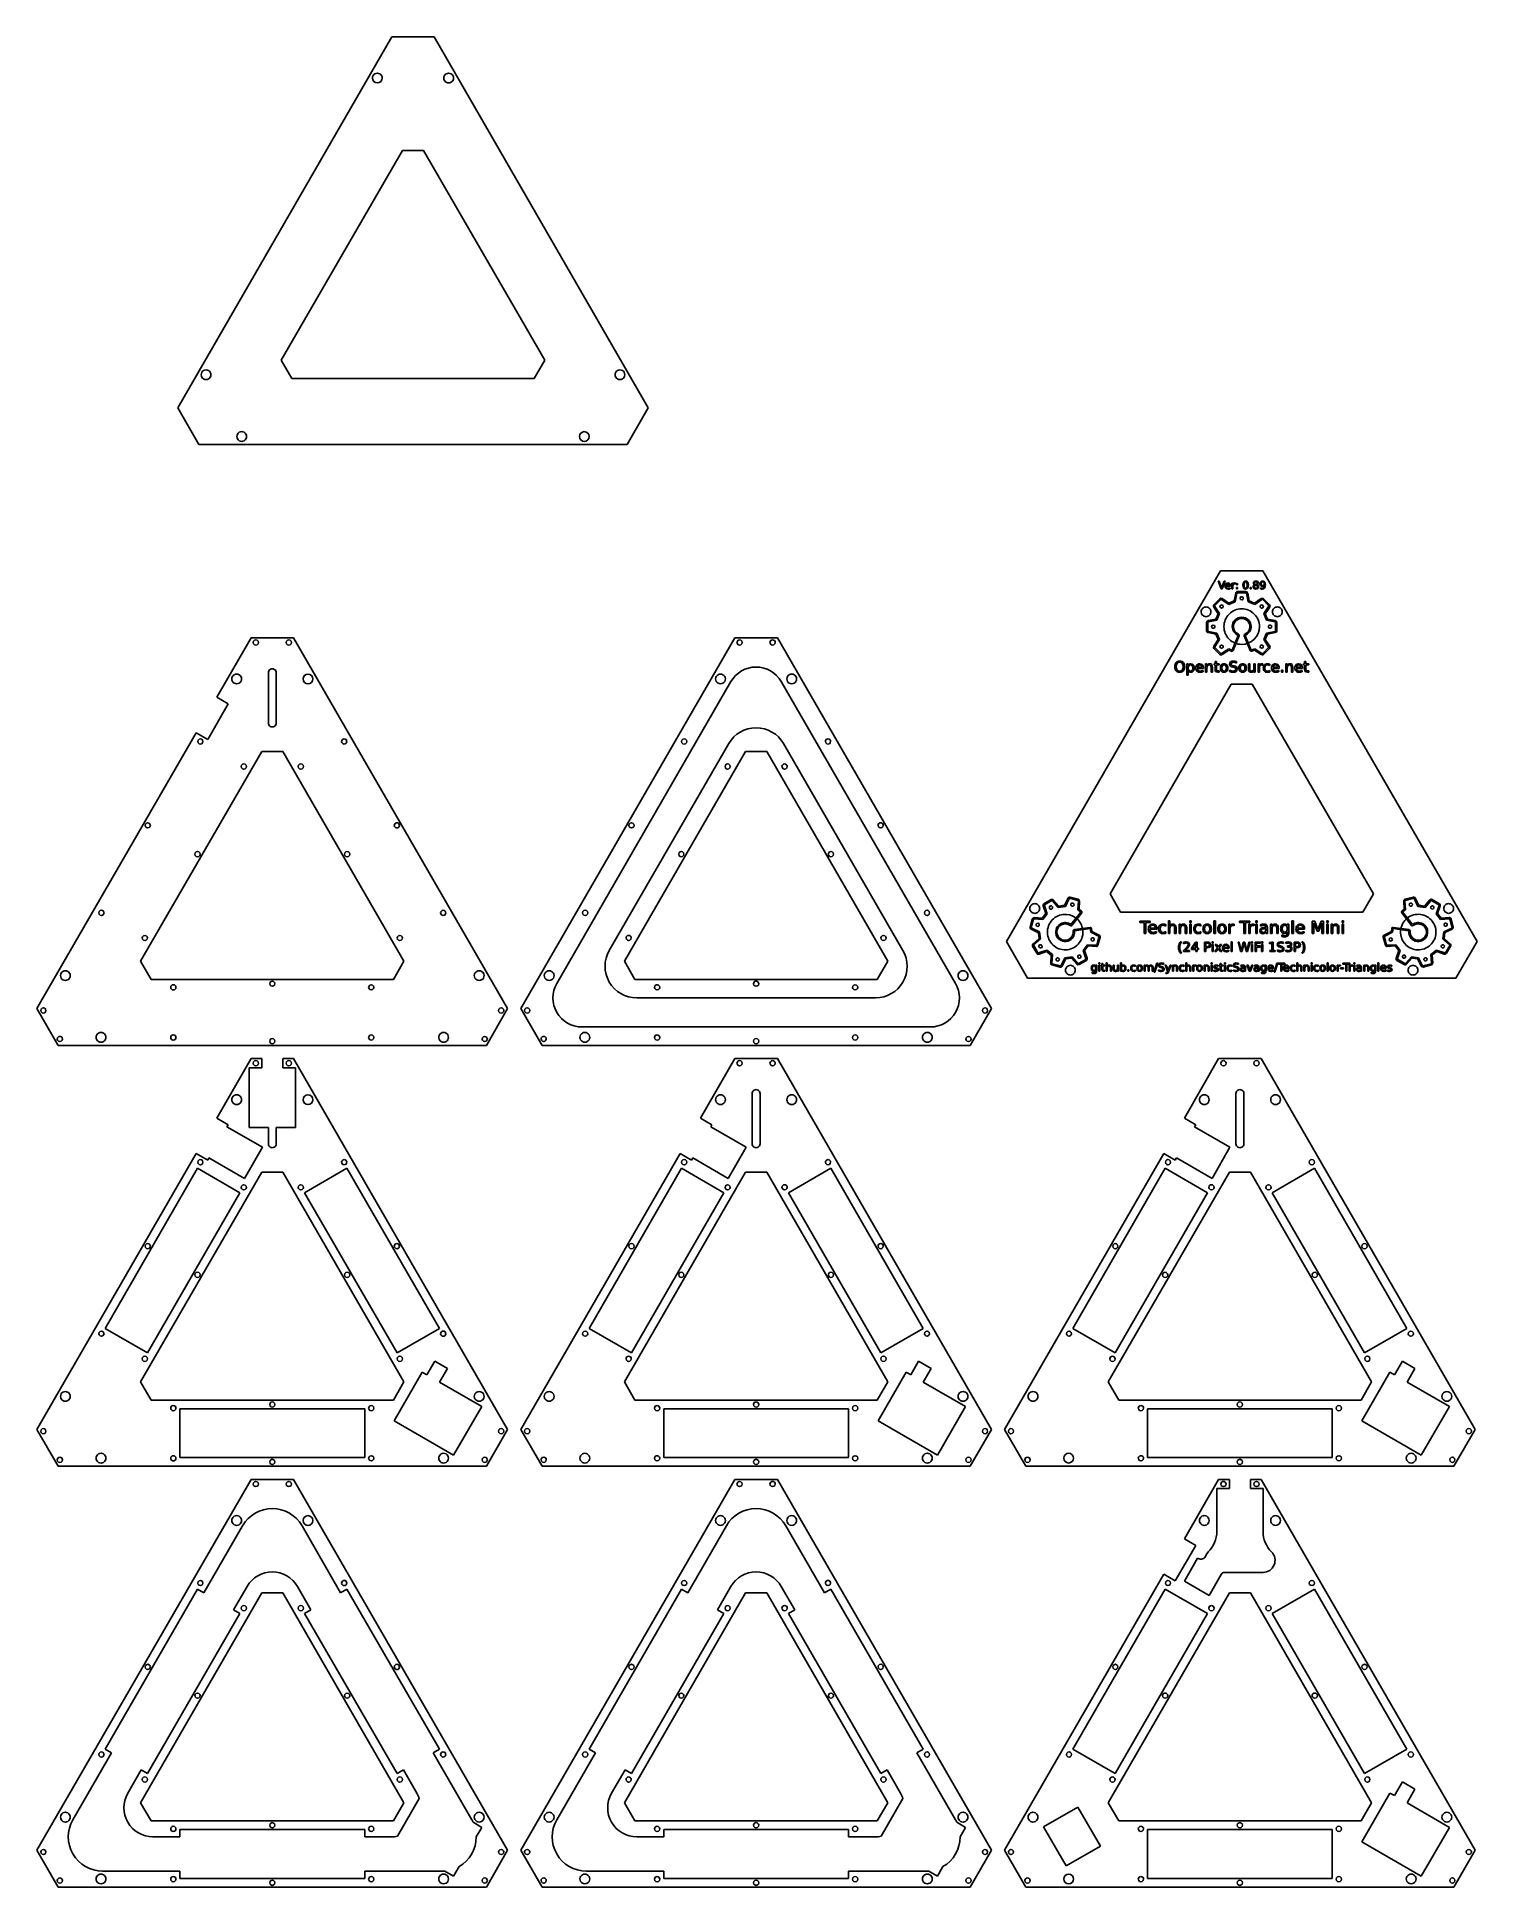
# Model space of a CAD drawing. Extents: x 89 to 635, y 56 to 757.
import ezdxf

# ---------------------------------------------------------------- set-up
doc = ezdxf.new("R2010")
doc.units = 0
doc.layers.get('0').update_dxf_attribs({"linetype": 'CONTINUOUS'})

msp = doc.modelspace()

# ---------------------------------------------------------------- linework, layer by layer
at = {"color": 7}
for p, q in [((142.418766, 616.357125), (223.495036, 756.785345)), ((223.495036, 756.785345), (239.595036, 756.785345)), ((239.595036, 756.785345), (320.671306, 616.357125)), ((219.895026, 741.222065), (219.895026, 741.222065)), ((246.895026, 741.222065), (246.895026, 741.222065)), ((227.545036, 713.800155), (181.670036, 634.342315)), ((235.545036, 713.800155), (227.545036, 713.800155)), ((281.420036, 634.342315), (235.545036, 713.800155)), ((181.670036, 634.342315), (185.670036, 627.414115)), ((277.420036, 627.414115), (281.420036, 634.342315)), ((155.021952, 628.858605), (155.021952, 628.858605)), ((185.670036, 627.414115), (277.420036, 627.414115)), ((311.768106, 628.858605), (311.768106, 628.858605)), ((150.468766, 602.414115), (142.418766, 616.357125)), ((320.671306, 616.357125), (312.621306, 602.414115)), ((168.521956, 605.475915), (168.521956, 605.475915)), ((298.268126, 605.475915), (298.268126, 605.475915)), ((312.621306, 602.414115), (150.468766, 602.414115)), ((456.308391, 414.218363), (537.384671, 554.646584)), ((537.384671, 554.646584), (553.484671, 554.646584)), ((553.484671, 554.646584), (634.560921, 414.218363)), ((537.596683, 547.728769), (536.468347, 550.68422)), ((536.468347, 550.68422), (536.886029, 550.68422)), ((536.886029, 550.68422), (537.822351, 548.19594)), ((538.049998, 547.728769), (537.596683, 547.728769)), ((537.822351, 548.19594), (538.760652, 550.68422)), ((539.176355, 550.68422), (538.049998, 547.728769)), ((538.760652, 550.68422), (539.176355, 550.68422)), ((541.16975, 548.750211), (539.495061, 548.750211)), ((539.506938, 549.033285), (540.805515, 549.035265)), ((541.08463, 548.186045), (541.08463, 547.841605)), ((541.16975, 548.928372), (541.16975, 548.92837)), ((541.16975, 548.92837), (541.16975, 548.750211)), ((541.753714, 547.728766), (541.753714, 549.945849)), ((541.753714, 549.945849), (542.119929, 549.945849)), ((542.119929, 547.728766), (541.753714, 547.728766)), ((542.119929, 549.945849), (542.119929, 549.60141)), ((542.119929, 548.896694), (542.119929, 547.728766)), ((543.050311, 549.97954), (543.052291, 549.605372)), ((543.460076, 549.8251), (543.877758, 549.8251)), ((543.460076, 549.322298), (543.460076, 549.8251)), ((543.877758, 549.322298), (543.460076, 549.322298)), ((543.460076, 548.231572), (543.877758, 548.231572)), ((543.460076, 547.728769), (543.460076, 548.231572)), ((543.877758, 547.728769), (543.460076, 547.728769)), ((543.877758, 549.8251), (543.877758, 549.322298)), ((543.877758, 548.231572), (543.877758, 547.728769)), ((546.934165, 550.737667), (546.934165, 550.737667)), ((546.934165, 550.420941), (546.934165, 550.420941)), ((548.660323, 548.231572), (549.078005, 548.231572)), ((548.660323, 547.728769), (548.660323, 548.231572)), ((549.078005, 547.728769), (548.660323, 547.728769)), ((549.078005, 548.231572), (549.078005, 547.728769)), ((550.259789, 549.933975), (550.259789, 549.933975)), ((550.406275, 549.302502), (550.406275, 549.302502)), ((550.806142, 549.132262), (550.806142, 549.132262)), ((552.544177, 547.790135), (552.544177, 548.15437)), ((552.544177, 547.790132), (552.544177, 547.790135)), ((553.339951, 549.043183), (553.339951, 549.043183)), ((538.2553, 541.514378), (538.2553, 541.514378)), ((546.045872, 544.2341), (546.045872, 544.2341)), ((553.477796, 540.64846), (553.477796, 540.64846)), ((533.784661, 539.083312), (533.784661, 539.083312)), ((534.669679, 534.082465), (534.669679, 534.082465)), ((556.197522, 532.857888), (556.197522, 532.857888)), ((560.784651, 539.083312), (560.784651, 539.083312)), ((157.20254, 506.70177), (170.20254, 529.218431)), ((170.20254, 529.218431), (186.30254, 529.218431)), ((172.99254, 527.468431), (172.99254, 527.468431)), ((185.49254, 527.468431), (185.49254, 527.468431)), ((186.30254, 529.218431), (267.378811, 388.790211)), ((272.378811, 388.790211), (353.455081, 529.218431)), ((353.455081, 529.218431), (369.555081, 529.218431)), ((356.245081, 527.468431), (356.245081, 527.468431)), ((368.745081, 527.468431), (368.745081, 527.468431)), ((369.555081, 529.218431), (450.631351, 388.790211)), ((537.389394, 526.291894), (537.389394, 526.291894)), ((545.433605, 526.743239), (545.433605, 526.743239)), ((521.959787, 520.435668), (521.959787, 520.435668)), ((521.959787, 519.983671), (521.959787, 519.983671)), ((524.691059, 515.072343), (524.691059, 519.333237)), ((524.691059, 519.333237), (525.200933, 519.333237)), ((525.200933, 519.333237), (525.200933, 518.864704)), ((531.746614, 516.246431), (531.746614, 519.333237)), ((531.746614, 519.333237), (532.256489, 519.333237)), ((532.256489, 519.333237), (532.256489, 518.85368)), ((534.968468, 518.939118), (534.968468, 519.333237)), ((534.968468, 519.333237), (535.340538, 519.333237)), ((535.340538, 518.939118), (534.968468, 518.939118)), ((535.340538, 519.333237), (535.340538, 520.209669)), ((535.340538, 520.209669), (535.850412, 520.209669)), ((535.340538, 517.263424), (535.340538, 518.939118)), ((535.850412, 520.209669), (535.850412, 519.333237)), ((535.850412, 519.333237), (536.894965, 519.333237)), ((536.894965, 518.939118), (535.850412, 518.939118)), ((535.850412, 518.939118), (535.850412, 517.263424)), ((536.894965, 519.333237), (536.894965, 518.939118)), ((538.760829, 519.407651), (538.760829, 519.407651)), ((538.760829, 518.977703), (538.760829, 518.977703)), ((542.200412, 518.669019), (542.536654, 518.600119)), ((543.504036, 520.22621), (543.504036, 520.226206)), ((543.504036, 520.226206), (543.504036, 519.683259)), ((545.794336, 519.407651), (545.794336, 519.407651)), ((545.794336, 518.977703), (545.794336, 518.977703)), ((547.99644, 517.464617), (547.99644, 519.333237)), ((547.99644, 519.333237), (548.503558, 519.333237)), ((548.503558, 519.333237), (548.503558, 517.48391)), ((549.272504, 519.407651), (549.272504, 519.407651)), ((550.074522, 517.583128), (550.074522, 519.333237)), ((550.074522, 519.333237), (550.58164, 519.333237)), ((550.58164, 519.333237), (550.58164, 516.246431)), ((551.612412, 516.246429), (551.612412, 519.333235)), ((551.612412, 519.333235), (552.122287, 519.333235)), ((552.122287, 519.333235), (552.122287, 518.853678)), ((552.611908, 525.425971), (552.611908, 525.425971)), ((553.417642, 519.380059), (553.420399, 518.859192)), ((556.057965, 519.214726), (556.057965, 518.740681)), ((556.057965, 519.214723), (556.057965, 519.214726)), ((562.195746, 516.246431), (562.195746, 519.333237)), ((562.195746, 519.333237), (562.705621, 519.333237)), ((562.705621, 519.333237), (562.705621, 518.85368)), ((568.890254, 518.939118), (568.890254, 519.333237)), ((568.890254, 519.333237), (569.262324, 519.333237)), ((569.262324, 518.939118), (568.890254, 518.939118)), ((569.262324, 519.333237), (569.262324, 520.209669)), ((569.262324, 520.209669), (569.772198, 520.209669)), ((569.262324, 517.263424), (569.262324, 518.939118)), ((569.772198, 520.209669), (569.772198, 519.333237)), ((569.772198, 519.333237), (570.816751, 519.333237)), ((570.816751, 518.939118), (569.772198, 518.939118)), ((569.772198, 518.939118), (569.772198, 517.263424)), ((570.816751, 519.333237), (570.816751, 518.939118)), ((166.60254, 513.655159), (166.60254, 513.655159)), ((176.75254, 515.9924), (176.75254, 515.9924)), ((193.60254, 513.655159), (193.60254, 513.655159)), ((285.979446, 398.347202), (351.978801, 512.66144)), ((349.855081, 513.655159), (349.855081, 513.655159)), ((376.855081, 513.655159), (376.855081, 513.655159)), ((541.434661, 511.661398), (495.559661, 432.203553)), ((525.200933, 515.072343), (524.691059, 515.072343)), ((525.200933, 516.709452), (525.200933, 515.072343)), ((525.200933, 516.709452), (525.200933, 516.709452)), ((526.926237, 517.787078), (526.926237, 517.787078)), ((530.933572, 517.668567), (528.601931, 517.668567)), ((528.618468, 518.062686), (530.426454, 518.065442)), ((530.815061, 516.883087), (530.815061, 516.40353)), ((530.933572, 517.91662), (530.933572, 517.916614)), ((530.933572, 517.916614), (530.933572, 517.668567)), ((532.256489, 516.246431), (531.746614, 516.246431)), ((532.256489, 517.991028), (532.256489, 516.246431)), ((533.824696, 516.246431), (533.824696, 518.093003)), ((534.331814, 516.246431), (533.824696, 516.246431)), ((534.331814, 518.109539), (534.331814, 516.246431)), ((534.331814, 518.109539), (534.331814, 518.109539)), ((536.374066, 516.670867), (536.894965, 516.670867)), ((536.894965, 516.246431), (536.374066, 516.246431)), ((536.894965, 516.670867), (536.894965, 516.246431)), ((540.871984, 516.428334), (540.871984, 517.001598)), ((549.434661, 511.661398), (541.434661, 511.661398)), ((542.374045, 518.070958), (542.035048, 518.137108)), ((547.99644, 517.464617), (547.99644, 517.464617)), ((595.309651, 432.203553), (549.434661, 511.661398)), ((550.074522, 516.246431), (550.074522, 516.720477)), ((550.58164, 516.246431), (550.074522, 516.246431)), ((552.122287, 516.246429), (551.612412, 516.246429)), ((552.122287, 517.872514), (552.122287, 516.246429)), ((556.057965, 516.833474), (556.057965, 516.364941)), ((559.585741, 517.668567), (557.254101, 517.668567)), ((557.270637, 518.062686), (559.078623, 518.065442)), ((559.46723, 516.883087), (559.46723, 516.40353)), ((559.585741, 517.91662), (559.585741, 517.916614)), ((559.585741, 517.916614), (559.585741, 517.668567)), ((560.489734, 516.946475), (561.071266, 516.946475)), ((560.489734, 516.246431), (560.489734, 516.946475)), ((561.071266, 516.246431), (560.489734, 516.246431)), ((561.071266, 516.946475), (561.071266, 516.246431)), ((562.705621, 516.246431), (562.195746, 516.246431)), ((562.705621, 517.991028), (562.705621, 516.246431)), ((564.273828, 516.246431), (564.273828, 518.093003)), ((564.780946, 516.246431), (564.273828, 516.246431)), ((564.780946, 518.109539), (564.780946, 516.246431)), ((564.780946, 518.109539), (564.780946, 518.109539)), ((568.438257, 517.668567), (566.106617, 517.668567)), ((566.123153, 518.062686), (567.931139, 518.065442)), ((568.319746, 516.883087), (568.319746, 516.40353)), ((568.438257, 517.91662), (568.438257, 517.916614)), ((568.438257, 517.916614), (568.438257, 517.668567)), ((570.295853, 516.670867), (570.816751, 516.670867)), ((570.816751, 516.246431), (570.295853, 516.246431)), ((570.816751, 516.670867), (570.816751, 516.246431)), ((161.532667, 504.20177), (157.20254, 506.70177)), ((153.782667, 490.778376), (161.532667, 504.20177)), ((89.12627, 388.790211), (149.45254, 493.278376)), ((149.45254, 493.278376), (153.782667, 490.778376)), ((174.25254, 486.233236), (128.37754, 406.775406)), ((151.996216, 489.969421), (151.996216, 489.969421)), ((182.25254, 486.233236), (174.25254, 486.233236)), ((174.25254, 486.233236), (174.25254, 486.233236)), ((228.12754, 406.775406), (182.25254, 486.233236)), ((206.488865, 489.969421), (206.488865, 489.969421)), ((305.89803, 410.847202), (351.112776, 489.16144)), ((357.505081, 486.233236), (311.630081, 406.775406)), ((335.248756, 489.969421), (335.248756, 489.969421)), ((365.505081, 486.233236), (357.505081, 486.233236)), ((357.505081, 486.233236), (357.505081, 486.233236)), ((411.380081, 406.775406), (365.505081, 486.233236)), ((371.897386, 489.16144), (417.112132, 410.847202)), ((389.741405, 489.969421), (389.741405, 489.969421)), ((168.450698, 480.469421), (168.450698, 480.469421)), ((190.034382, 480.469421), (190.034382, 480.469421)), ((351.703239, 480.469421), (351.703239, 480.469421)), ((373.286923, 480.469421), (373.286923, 480.469421)), ((132.056333, 458.192531), (132.056333, 458.192531)), ((226.426681, 458.196111), (226.426681, 458.196111)), ((315.308873, 458.192531), (315.308873, 458.192531)), ((409.679221, 458.196111), (409.679221, 458.196111)), ((150.903113, 447.316111), (150.903113, 447.316111)), ((207.584035, 447.312531), (207.584035, 447.312531)), ((334.155653, 447.316111), (334.155653, 447.316111)), ((390.836575, 447.312531), (390.836575, 447.312531)), ((481.942519, 428.010452), (481.942519, 428.010452)), ((495.559661, 432.203553), (499.559661, 425.275353)), ((591.309651, 425.275353), (595.309651, 432.203553)), ((610.093588, 428.339136), (610.093588, 428.339136)), ((114.508747, 425.039221), (114.508747, 425.039221)), ((243.976334, 425.039221), (243.976334, 425.039221)), ((297.761288, 425.039221), (297.761288, 425.039221)), ((427.228874, 425.039221), (427.228874, 425.039221)), ((468.326512, 421.149089), (468.326512, 421.149089)), ((468.911581, 426.719843), (468.911581, 426.719843)), ((473.713482, 427.399727), (473.713482, 427.399727)), ((484.390883, 421.135226), (484.390883, 421.135226)), ((499.559661, 425.275353), (591.309651, 425.275353)), ((506.871128, 421.894313), (510.787168, 421.894313)), ((506.871128, 421.367214), (506.871128, 421.894313)), ((508.514438, 421.367214), (506.871128, 421.367214)), ((508.514438, 417.265139), (508.514438, 421.367214)), ((510.787168, 421.367214), (509.143857, 421.367214)), ((509.143857, 421.367214), (509.143857, 417.265139)), ((510.787168, 421.894313), (510.787168, 421.367214)), ((516.696885, 420.60447), (516.696885, 420.071169)), ((516.696885, 420.604466), (516.696885, 420.60447)), ((517.673569, 417.265139), (517.673569, 422.08965)), ((517.673569, 422.08965), (518.247177, 422.08965)), ((518.247177, 422.08965), (518.247177, 420.198293)), ((521.704331, 417.265139), (521.704331, 420.737795)), ((521.704331, 420.737795), (522.277939, 420.737795)), ((522.277939, 420.737795), (522.277939, 420.198293)), ((525.756796, 422.08965), (526.327304, 422.08965)), ((525.756796, 421.367214), (525.756796, 422.08965)), ((526.327304, 421.367214), (525.756796, 421.367214)), ((525.756796, 420.737795), (526.327304, 420.737795)), ((525.756796, 417.265139), (525.756796, 420.737795)), ((526.327304, 422.08965), (526.327304, 421.367214)), ((526.327304, 420.737795), (526.327304, 417.265139)), ((530.017002, 420.60447), (530.017002, 420.071169)), ((530.017002, 420.604466), (530.017002, 420.60447)), ((532.361045, 420.821511), (532.361045, 420.821511)), ((534.897324, 422.08965), (535.467832, 422.08965)), ((534.897324, 417.265139), (534.897324, 422.08965)), ((535.467832, 422.08965), (535.467832, 417.265139)), ((538.004112, 420.821511), (538.004112, 420.821511)), ((540.518686, 417.265138), (540.518686, 420.737795)), ((540.518686, 420.737795), (541.092295, 420.737795)), ((541.092295, 420.737795), (541.092295, 420.198293)), ((542.54957, 420.790511), (542.552671, 420.204494)), ((544.561851, 421.894313), (548.477891, 421.894313)), ((544.561851, 421.367214), (544.561851, 421.894313)), ((546.205162, 421.367214), (544.561851, 421.367214)), ((546.205162, 417.265139), (546.205162, 421.367214)), ((548.477891, 421.367214), (546.834581, 421.367214)), ((546.834581, 421.367214), (546.834581, 417.265139)), ((548.108919, 417.265138), (548.108919, 420.737795)), ((548.108919, 420.737795), (548.682528, 420.737795)), ((548.477891, 421.894313), (548.477891, 421.367214)), ((548.682528, 420.737795), (548.682528, 420.198293)), ((550.139803, 420.790511), (550.142904, 420.204494)), ((550.747517, 422.08965), (551.318025, 422.08965)), ((550.747517, 421.367214), (550.747517, 422.08965)), ((551.318025, 421.367214), (550.747517, 421.367214)), ((550.747517, 420.737795), (551.318025, 420.737795)), ((550.747517, 417.265139), (550.747517, 420.737795)), ((551.318025, 422.08965), (551.318025, 421.367214)), ((551.318025, 420.737795), (551.318025, 417.265139)), ((552.545859, 420.052568), (552.545859, 420.579668)), ((556.381285, 417.265139), (556.381285, 420.737795)), ((556.381285, 420.737795), (556.954893, 420.737795)), ((556.954893, 420.737795), (556.954893, 420.198293)), ((562.718883, 420.210698), (562.718883, 420.737798)), ((562.718883, 420.737798), (563.28939, 420.737798)), ((563.28939, 420.737798), (563.28939, 417.69612)), ((564.464512, 422.08965), (565.03502, 422.08965)), ((564.464512, 417.265139), (564.464512, 422.08965)), ((565.03502, 422.08965), (565.03502, 417.265139)), ((572.178766, 421.894313), (573.112043, 421.894313)), ((572.178766, 417.265139), (572.178766, 421.894313)), ((573.980207, 418.155007), (572.786481, 421.330007)), ((572.786481, 421.330007), (572.786481, 417.265139)), ((573.112043, 421.894313), (574.293366, 418.744118)), ((574.293366, 418.744118), (575.48089, 421.894313)), ((575.803351, 421.330007), (574.609626, 418.155007)), ((575.48089, 421.894313), (576.414167, 421.894313)), ((575.803351, 417.265139), (575.803351, 421.330007)), ((576.414167, 421.894313), (576.414167, 417.265139)), ((577.635796, 422.08965), (578.206304, 422.08965)), ((577.635796, 421.367214), (577.635796, 422.08965)), ((578.206304, 421.367214), (577.635796, 421.367214)), ((577.635796, 420.737795), (578.206304, 420.737795)), ((577.635796, 417.265139), (577.635796, 420.737795)), ((578.206304, 422.08965), (578.206304, 421.367214)), ((578.206304, 420.737795), (578.206304, 417.265139)), ((579.375231, 417.265139), (579.375231, 420.737795)), ((579.375231, 420.737795), (579.948839, 420.737795)), ((579.948839, 420.737795), (579.948839, 420.198293)), ((583.427697, 422.08965), (583.998205, 422.08965)), ((583.427697, 421.367214), (583.427697, 422.08965)), ((583.998205, 421.367214), (583.427697, 421.367214)), ((583.427697, 420.737795), (583.998205, 420.737795)), ((583.427697, 417.265139), (583.427697, 420.737795)), ((583.998205, 422.08965), (583.998205, 421.367214)), ((583.998205, 420.737795), (583.998205, 417.265139)), ((606.462359, 421.146973), (606.462359, 421.146973)), ((618.200278, 426.799193), (618.200278, 426.799193)), ((625.657781, 426.719843), (625.657781, 426.719843)), ((130.96323, 415.539221), (130.96323, 415.539221)), ((227.521851, 415.539221), (227.521851, 415.539221)), ((314.21577, 415.539221), (314.21577, 415.539221)), ((410.774391, 415.539221), (410.774391, 415.539221)), ((464.358391, 400.275353), (456.308391, 414.218363)), ((488.803864, 414.394408), (488.803864, 414.394408)), ((509.143857, 417.265139), (508.514438, 417.265139)), ((513.261435, 418.865041), (510.63834, 418.865041)), ((510.656943, 419.308425), (512.690928, 419.311525)), ((513.12811, 417.981379), (513.12811, 417.441877)), ((513.261435, 419.144102), (513.261435, 419.144094)), ((513.261435, 419.144094), (513.261435, 418.865041)), ((516.696885, 417.925558), (516.696885, 417.398459)), ((518.247177, 417.265139), (517.673569, 417.265139)), ((518.247177, 419.22781), (518.247177, 417.265139)), ((520.011411, 417.265139), (520.011411, 419.342531)), ((520.581919, 417.265139), (520.011411, 417.265139)), ((520.581919, 419.361135), (520.581919, 417.265139)), ((520.581919, 419.361135), (520.581919, 419.361135)), ((522.277939, 417.265139), (521.704331, 417.265139)), ((522.234184, 414.140357), (522.620035, 414.140357)), ((522.277939, 419.22781), (522.277939, 417.265139)), ((523.403792, 413.327661), (523.403792, 413.819621)), ((524.042172, 417.265139), (524.042172, 419.342531)), ((524.61268, 417.265139), (524.042172, 417.265139)), ((524.61268, 419.361135), (524.61268, 417.265139)), ((524.61268, 419.361135), (524.61268, 419.361135)), ((526.327304, 417.265139), (525.756796, 417.265139)), ((526.403784, 411.711909), (527.901367, 413.993252)), ((528.02918, 413.568816), (526.799281, 411.646797)), ((527.901367, 413.993252), (528.513905, 413.993252)), ((528.02918, 411.646797), (528.02918, 413.568816)), ((528.513905, 413.993252), (528.513905, 411.646797)), ((530.017002, 417.925558), (530.017002, 417.398459)), ((531.364377, 413.993252), (532.464052, 413.993252)), ((531.364377, 410.392782), (531.364377, 413.993252)), ((531.851514, 413.592932), (531.851514, 412.240043)), ((532.464052, 413.592932), (531.851514, 413.592932)), ((532.361045, 420.337819), (532.361045, 420.337819)), ((534.219673, 414.14518), (534.663401, 414.14518)), ((534.219673, 413.583285), (534.219673, 414.14518)), ((534.663401, 413.583285), (534.219673, 413.583285)), ((534.663401, 414.14518), (534.663401, 413.583285)), ((535.467832, 417.265139), (534.897324, 417.265139)), ((538.004112, 420.337819), (538.004112, 420.337819)), ((541.092295, 417.265138), (540.518686, 417.265138)), ((541.092295, 419.094483), (541.092295, 417.265138)), ((541.396495, 414.14518), (541.840224, 414.14518)), ((541.396495, 410.392782), (541.396495, 414.14518)), ((541.840224, 414.14518), (541.840224, 410.392782)), ((544.037161, 413.993252), (544.529121, 413.993252)), ((544.939088, 410.392782), (544.037161, 413.993252)), ((544.529121, 413.993252), (545.286353, 410.949854)), ((545.286353, 410.949854), (546.041174, 413.993252)), ((546.318504, 413.518173), (545.551626, 410.392782)), ((546.041174, 413.993252), (546.588599, 413.993252)), ((546.834581, 417.265139), (546.205162, 417.265139)), ((547.078147, 410.392782), (546.318504, 413.518173)), ((546.588599, 413.993252), (547.345831, 410.949854)), ((547.345831, 410.949854), (548.100652, 413.993252)), ((548.595023, 413.993252), (547.690685, 410.392782)), ((548.100652, 413.993252), (548.595023, 413.993252)), ((548.682528, 417.265138), (548.108919, 417.265138)), ((548.682528, 419.094483), (548.682528, 417.265138)), ((549.11351, 414.14518), (549.557238, 414.14518)), ((549.11351, 413.583285), (549.11351, 414.14518)), ((549.557238, 413.583285), (549.11351, 413.583285)), ((549.557238, 414.14518), (549.557238, 413.583285)), ((550.502572, 413.993252), (552.571697, 413.993252)), ((550.502572, 410.392782), (550.502572, 413.993252)), ((551.318025, 417.265139), (550.747517, 417.265139)), ((552.571697, 413.583285), (550.989709, 413.583285)), ((550.989709, 413.583285), (550.989709, 412.522196)), ((552.571697, 413.993252), (552.571697, 413.583285)), ((552.972017, 414.14518), (553.415745, 414.14518)), ((552.972017, 413.583285), (552.972017, 414.14518)), ((553.415745, 413.583285), (552.972017, 413.583285)), ((553.415745, 414.14518), (553.415745, 413.583285)), ((553.854307, 419.457253), (554.654258, 419.457253)), ((554.654258, 419.010769), (554.086851, 419.010769)), ((554.654258, 419.457253), (554.654258, 419.513063)), ((554.654258, 418.883645), (554.654258, 419.010769)), ((554.654258, 417.265139), (554.654258, 417.792238)), ((555.224766, 417.265139), (554.654258, 417.265139)), ((555.224766, 419.246414), (555.224766, 419.246413)), ((555.224766, 419.246413), (555.224766, 417.265139)), ((555.991297, 413.819619), (556.852226, 413.993252)), ((555.991297, 413.375891), (555.991297, 413.819619)), ((556.85705, 413.549523), (555.991297, 413.375891)), ((556.954893, 417.265139), (556.381285, 417.265139)), ((556.852226, 413.993252), (557.339363, 413.993252)), ((556.85705, 410.802749), (556.85705, 413.549523)), ((556.954893, 419.22781), (556.954893, 417.265139)), ((557.339363, 413.993252), (557.339363, 410.802749)), ((558.719127, 417.265139), (558.719127, 419.342531)), ((559.289634, 417.265139), (558.719127, 417.265139)), ((559.289634, 419.361135), (559.289634, 417.265139)), ((559.289634, 419.361135), (559.289634, 419.361135)), ((560.604283, 416.127225), (560.604283, 416.68223)), ((561.236456, 413.875094), (561.236456, 413.875085)), ((561.236456, 413.875085), (561.236456, 413.400006)), ((562.21314, 413.46994), (562.21314, 413.904022)), ((562.718883, 419.041774), (562.718883, 419.041774)), ((562.718883, 417.593804), (562.718883, 417.875957)), ((565.03502, 417.265139), (564.464512, 417.265139)), ((565.357824, 413.993252), (566.457498, 413.993252)), ((565.357824, 410.392782), (565.357824, 413.993252)), ((565.84496, 413.592932), (565.84496, 412.240043)), ((566.457498, 413.592932), (565.84496, 413.592932)), ((569.196005, 418.865041), (566.572909, 418.865041)), ((566.591513, 419.308425), (568.625497, 419.311525)), ((568.249293, 414.140357), (568.635144, 414.140357)), ((568.249293, 414.140357), (568.249293, 414.140357)), ((569.06268, 417.981379), (569.06268, 417.441877)), ((569.196005, 419.144102), (569.196005, 419.144094)), ((569.196005, 419.144094), (569.196005, 418.865041)), ((572.786481, 417.265139), (572.178766, 417.265139)), ((574.609626, 418.155007), (573.980207, 418.155007)), ((576.414167, 417.265139), (575.803351, 417.265139)), ((578.206304, 417.265139), (577.635796, 417.265139)), ((579.948839, 417.265139), (579.375231, 417.265139)), ((579.948839, 419.22781), (579.948839, 417.265139)), ((581.713073, 417.265139), (581.713073, 419.342531)), ((582.283581, 417.265139), (581.713073, 417.265139)), ((582.283581, 419.361135), (582.283581, 417.265139)), ((582.283581, 419.361135), (582.283581, 419.361135)), ((583.998205, 417.265139), (583.427697, 417.265139)), ((601.73242, 415.589015), (601.73242, 415.589015)), ((622.843693, 419.977998), (622.843693, 419.977998)), ((634.560921, 414.218363), (626.510921, 400.275353)), ((128.37754, 406.775406), (132.37754, 399.847202)), ((224.12754, 399.847202), (228.12754, 406.775406)), ((305.89803, 410.847202), (305.89803, 410.847202)), ((311.630081, 406.775406), (315.630081, 399.847202)), ((407.380081, 399.847202), (411.380081, 406.775406)), ((468.93722, 412.920035), (468.93722, 412.920035)), ((475.187853, 407.533063), (475.187853, 407.533063)), ((483.416889, 408.143781), (483.416889, 408.143781)), ((522.620035, 409.741659), (522.234184, 409.741659)), ((523.379679, 410.392782), (523.379679, 410.802749)), ((525.665844, 410.392782), (523.379679, 410.392782)), ((523.965682, 410.802752), (523.965689, 410.802749)), ((523.965689, 410.802749), (525.665844, 410.802749)), ((525.665844, 410.802749), (525.665844, 410.392782)), ((526.403784, 411.241654), (526.403784, 411.711909)), ((528.02918, 411.241654), (526.403784, 411.241654)), ((526.799281, 411.646797), (528.02918, 411.646797)), ((528.02918, 410.392782), (528.02918, 411.241654)), ((528.513905, 410.392782), (528.02918, 410.392782)), ((528.513905, 411.646797), (529.027569, 411.646797)), ((529.027569, 411.241654), (528.513905, 411.241654)), ((528.513905, 411.241654), (528.513905, 410.392782)), ((529.027569, 411.646797), (529.027569, 411.241654)), ((531.851514, 410.392782), (531.364377, 410.392782)), ((531.851514, 412.240043), (532.464052, 412.240043)), ((532.464052, 411.839722), (531.851514, 411.839722)), ((531.851514, 411.839722), (531.851514, 410.392782)), ((534.219673, 413.093737), (534.663401, 413.093737)), ((534.219673, 410.392782), (534.219673, 413.093737)), ((534.663401, 410.392782), (534.219673, 410.392782)), ((534.663401, 413.093737), (534.663401, 410.392782)), ((535.266293, 410.392782), (536.315324, 411.80596)), ((535.789603, 410.392782), (535.266293, 410.392782)), ((536.315324, 411.80596), (535.355521, 413.093737)), ((535.355521, 413.093737), (535.878831, 413.093737)), ((536.575774, 411.453872), (535.789603, 410.392782)), ((535.878831, 413.093737), (536.595066, 412.131522)), ((537.361944, 410.392782), (536.575774, 411.453872)), ((536.595066, 412.131522), (537.311302, 413.093737)), ((537.834612, 413.093737), (536.857927, 411.779433)), ((536.857927, 411.779433), (537.885254, 410.392782)), ((537.311302, 413.093737), (537.834612, 413.093737)), ((537.885254, 410.392782), (537.361944, 410.392782)), ((540.668202, 411.637151), (538.628017, 411.637151)), ((538.642486, 411.982005), (540.224474, 411.984416)), ((540.564505, 410.949853), (540.564505, 410.530241)), ((540.668202, 411.854195), (540.668202, 411.854192)), ((540.668202, 411.854192), (540.668202, 411.637151)), ((541.840224, 410.392782), (541.396495, 410.392782)), ((545.551626, 410.392782), (544.939088, 410.392782)), ((547.690685, 410.392782), (547.078147, 410.392782)), ((549.11351, 413.093737), (549.557238, 413.093737)), ((549.11351, 410.392782), (549.11351, 413.093737)), ((549.557238, 410.392782), (549.11351, 410.392782)), ((549.557238, 413.093737), (549.557238, 410.392782)), ((550.989709, 410.392782), (550.502572, 410.392782)), ((550.989709, 412.522196), (552.417356, 412.522196)), ((552.417356, 412.112229), (550.989709, 412.112229)), ((550.989709, 412.112229), (550.989709, 410.392782)), ((552.417356, 412.522196), (552.417356, 412.112229)), ((552.972017, 413.093737), (553.415745, 413.093737)), ((552.972017, 410.392782), (552.972017, 413.093737)), ((553.415745, 410.392782), (552.972017, 410.392782)), ((553.415745, 413.093737), (553.415745, 410.392782)), ((556.061233, 410.802749), (556.85705, 410.802749)), ((556.061233, 410.392782), (556.061233, 410.802749)), ((558.13518, 410.392782), (556.061233, 410.392782)), ((557.339363, 410.802749), (558.13518, 410.802749)), ((558.13518, 410.802749), (558.13518, 410.392782)), ((558.933409, 410.551947), (558.933409, 411.053553)), ((560.247713, 411.989246), (559.951091, 412.047126)), ((560.095785, 412.512548), (560.389996, 412.452258)), ((562.104619, 410.501303), (562.104619, 410.971558)), ((562.726804, 412.117052), (562.726804, 412.517372)), ((562.726804, 412.517372), (563.165709, 412.517372)), ((563.146416, 412.117052), (562.726804, 412.117052)), ((563.732427, 412.334087), (563.732427, 412.334094)), ((565.84496, 410.392782), (565.357824, 410.392782)), ((565.84496, 412.240043), (566.457498, 412.240043)), ((566.457498, 411.839722), (565.84496, 411.839722)), ((565.84496, 411.839722), (565.84496, 410.392782)), ((568.635144, 409.741659), (568.249293, 409.741659)), ((606.375842, 408.767823), (606.375842, 408.767823)), ((614.482538, 407.227889), (614.482538, 407.227889)), ((621.303755, 411.871304), (621.303755, 411.871304)), ((101.729459, 401.291686), (101.729459, 401.291686)), ((132.37754, 399.847202), (224.12754, 399.847202)), ((258.475622, 401.291686), (258.475622, 401.291686)), ((284.981999, 401.291686), (284.981999, 401.291686)), ((315.630081, 399.847202), (407.380081, 399.847202)), ((441.728162, 401.291686), (441.728162, 401.291686)), ((626.510921, 400.275353), (464.358391, 400.275353)), ((482.411591, 403.337153), (482.411591, 403.337153)), ((488.743555, 402.168119), (488.743555, 402.538123)), ((490.153288, 404.890432), (490.153288, 405.241831)), ((490.153288, 405.241831), (490.533626, 405.241831)), ((490.153288, 404.111149), (490.153288, 404.111149)), ((490.153288, 403.145835), (490.153288, 403.333938)), ((490.533626, 405.241831), (490.533626, 403.214046)), ((491.317041, 406.143066), (491.697379, 406.143066)), ((491.317041, 405.661442), (491.317041, 406.143066)), ((491.697379, 405.661442), (491.317041, 405.661442)), ((491.317041, 405.241829), (491.697379, 405.241829)), ((491.317041, 402.926725), (491.317041, 405.241829)), ((491.697379, 402.926725), (491.317041, 402.926725)), ((491.697379, 406.143066), (491.697379, 405.661442)), ((491.697379, 405.241829), (491.697379, 402.926725)), ((492.205874, 404.94624), (492.205874, 405.241829)), ((492.205874, 405.241829), (492.484927, 405.241829)), ((492.484927, 404.94624), (492.205874, 404.94624)), ((492.484927, 405.241829), (492.484927, 405.899154)), ((492.484927, 405.899154), (492.867334, 405.899154)), ((492.484927, 403.68947), (492.484927, 404.94624)), ((492.867334, 405.899154), (492.867334, 405.241829)), ((492.867334, 405.241829), (493.650748, 405.241829)), ((493.650748, 404.94624), (492.867334, 404.94624)), ((492.867334, 404.94624), (492.867334, 403.68947)), ((493.260074, 403.245047), (493.650747, 403.245047)), ((493.650747, 402.926725), (493.260074, 402.926725)), ((493.650747, 403.245047), (493.650747, 402.926725)), ((493.650748, 405.241829), (493.650748, 404.94624)), ((494.138574, 402.926725), (494.138574, 406.143066)), ((494.138574, 406.143066), (494.520979, 406.143066)), ((494.520979, 402.926725), (494.138574, 402.926725)), ((494.520979, 406.143066), (494.520979, 404.882162)), ((494.520979, 404.235173), (494.520979, 402.926725)), ((495.697135, 402.926725), (495.697135, 404.311654)), ((496.077473, 402.926725), (495.697135, 402.926725)), ((496.077473, 404.324056), (496.077473, 402.926725)), ((496.077473, 404.324056), (496.077473, 404.324056)), ((496.800943, 403.840365), (496.800943, 405.241829)), ((496.800943, 405.241829), (497.181282, 405.241829)), ((496.800943, 403.840365), (496.800943, 403.840365)), ((497.181282, 405.241829), (497.181282, 403.854834)), ((497.757991, 405.29764), (497.757991, 405.29764)), ((498.359504, 403.929248), (498.359504, 405.241829)), ((498.359504, 405.241829), (498.739843, 405.241829)), ((498.359504, 402.926725), (498.359504, 403.282259)), ((498.739843, 402.926725), (498.359504, 402.926725)), ((498.739843, 405.241829), (498.739843, 402.926725)), ((499.512923, 402.926725), (499.512923, 406.143066)), ((499.512923, 406.143066), (499.895328, 406.143066)), ((499.895328, 402.926725), (499.512923, 402.926725)), ((499.895328, 406.143066), (499.895328, 404.89043)), ((499.895328, 403.273992), (499.895328, 402.926725)), ((501.189306, 404.08221), (501.189306, 404.08221)), ((502.26831, 403.451758), (502.704459, 403.451758)), ((502.26831, 402.926725), (502.26831, 403.451758)), ((502.704459, 402.926725), (502.26831, 402.926725)), ((502.704459, 403.451758), (502.704459, 402.926725)), ((505.228335, 405.152946), (505.228335, 404.797412)), ((505.228335, 405.152937), (505.228335, 405.152946)), ((505.228335, 403.367006), (505.228335, 403.015606)), ((506.79103, 405.29764), (506.79103, 405.29764)), ((506.79103, 404.975179), (506.79103, 404.975179)), ((508.467414, 402.926725), (508.467414, 405.241829)), ((508.467414, 405.241829), (508.849819, 405.241829)), ((508.849819, 402.926725), (508.467414, 402.926725)), ((508.849819, 405.241829), (508.849819, 404.882162)), ((508.849819, 404.235173), (508.849819, 402.926725)), ((509.96603, 402.926725), (509.96603, 404.311654)), ((510.348436, 402.926725), (509.96603, 402.926725)), ((510.284357, 404.797412), (510.284357, 404.797412)), ((510.348436, 404.235173), (510.348436, 402.926725)), ((511.464646, 402.926725), (511.464646, 404.311654)), ((511.847052, 402.926725), (511.464646, 402.926725)), ((511.847052, 404.324056), (511.847052, 402.926725)), ((512.208788, 402.533985), (513.283658, 406.012842)), ((512.560187, 402.533985), (512.208788, 402.533985)), ((513.635057, 406.012842), (512.560187, 402.533985)), ((513.283658, 406.012842), (513.635057, 406.012842)), ((513.930646, 403.063149), (513.930646, 403.493097)), ((515.057192, 404.295112), (514.802944, 404.344722)), ((514.926967, 404.743669), (515.179148, 404.691989)), ((515.904685, 405.91156), (515.904685, 405.911556)), ((515.904685, 405.911556), (515.904685, 405.504346)), ((517.388832, 402.963932), (516.452455, 405.241829)), ((516.452455, 405.241829), (516.855531, 405.241829)), ((516.661228, 402.046159), (516.661228, 402.364486)), ((516.661228, 402.364486), (516.88447, 402.364486)), ((516.965085, 402.046159), (516.661228, 402.046159)), ((516.855531, 405.241829), (517.579001, 403.431087)), ((517.320619, 402.790296), (517.388832, 402.963932)), ((517.579001, 403.431087), (518.302471, 405.241829)), ((518.705547, 405.241829), (517.688555, 402.711751)), ((518.302471, 405.241829), (518.705547, 405.241829)), ((519.216111, 402.926725), (519.216111, 405.241829)), ((519.216111, 405.241829), (519.598516, 405.241829)), ((519.598516, 402.926725), (519.216111, 402.926725)), ((519.598516, 405.241829), (519.598516, 404.882162)), ((519.598516, 404.235173), (519.598516, 402.926725)), ((520.774672, 402.926725), (520.774672, 404.311654)), ((521.15501, 402.926725), (520.774672, 402.926725)), ((521.15501, 404.324056), (521.15501, 402.926725)), ((521.15501, 404.324056), (521.15501, 404.324056)), ((523.583802, 405.152946), (523.583802, 404.797412)), ((523.583802, 405.152937), (523.583802, 405.152946)), ((523.583802, 403.367006), (523.583802, 403.015606)), ((524.234927, 402.926725), (524.234927, 406.143066)), ((524.234927, 406.143066), (524.617332, 406.143066)), ((524.617332, 402.926725), (524.234927, 402.926725)), ((524.617332, 406.143066), (524.617332, 404.882162)), ((524.617332, 404.235173), (524.617332, 402.926725)), ((525.793488, 402.926725), (525.793488, 404.311654)), ((526.173826, 402.926725), (525.793488, 402.926725)), ((526.173826, 404.324056), (526.173826, 402.926725)), ((526.173826, 404.324056), (526.173826, 404.324056)), ((526.922099, 402.926725), (526.922099, 405.241829)), ((526.922099, 405.241829), (527.304504, 405.241829)), ((527.304504, 402.926725), (526.922099, 402.926725)), ((527.304504, 405.241829), (527.304504, 404.882162)), ((527.304504, 404.146282), (527.304504, 402.926725)), ((528.276025, 405.27697), (528.278088, 404.886296)), ((529.487319, 405.29764), (529.487319, 405.29764)), ((529.487319, 404.975179), (529.487319, 404.975179)), ((531.163703, 402.926725), (531.163703, 405.241829)), ((531.163703, 405.241829), (531.546108, 405.241829)), ((531.546108, 402.926725), (531.163703, 402.926725)), ((531.546108, 405.241829), (531.546108, 404.882162)), ((531.546108, 404.235173), (531.546108, 402.926725)), ((532.722264, 402.926725), (532.722264, 404.311654)), ((533.102602, 402.926725), (532.722264, 402.926725)), ((533.102602, 404.324056), (533.102602, 402.926725)), ((533.102602, 404.324056), (533.102602, 404.324056)), ((533.865344, 406.143066), (534.245682, 406.143066)), ((533.865344, 405.661442), (533.865344, 406.143066)), ((534.245682, 405.661442), (533.865344, 405.661442)), ((533.865344, 405.241829), (534.245682, 405.241829)), ((533.865344, 402.926725), (533.865344, 405.241829)), ((534.245682, 402.926725), (533.865344, 402.926725)), ((534.245682, 406.143066), (534.245682, 405.661442)), ((534.245682, 405.241829), (534.245682, 402.926725)), ((534.869937, 403.011472), (534.869937, 403.404213)), ((535.686424, 403.933382), (535.554132, 403.964392)), ((535.762905, 404.280643), (535.89313, 404.251703)), ((536.515314, 405.173617), (536.515314, 404.813949)), ((536.515314, 405.173614), (536.515314, 405.173617)), ((536.961795, 404.94624), (536.961795, 405.241829)), ((536.961795, 405.241829), (537.240848, 405.241829)), ((537.240848, 404.94624), (536.961795, 404.94624)), ((537.240848, 405.241829), (537.240848, 405.899154)), ((537.240848, 405.899154), (537.623255, 405.899154)), ((537.240848, 403.68947), (537.240848, 404.94624)), ((537.623255, 405.899154), (537.623255, 405.241829)), ((537.623255, 405.241829), (538.406669, 405.241829)), ((538.406669, 404.94624), (537.623255, 404.94624)), ((537.623255, 404.94624), (537.623255, 403.68947)), ((538.015994, 403.245047), (538.406668, 403.245047)), ((538.406668, 402.926725), (538.015994, 402.926725)), ((538.406668, 403.245047), (538.406668, 402.926725)), ((538.406669, 405.241829), (538.406669, 404.94624)), ((538.908965, 406.143066), (539.289303, 406.143066)), ((538.908965, 405.661442), (538.908965, 406.143066)), ((539.289303, 405.661442), (538.908965, 405.661442)), ((538.908965, 405.241829), (539.289303, 405.241829)), ((538.908965, 402.926725), (538.908965, 405.241829)), ((539.289303, 402.926725), (538.908965, 402.926725)), ((539.289303, 406.143066), (539.289303, 405.661442)), ((539.289303, 405.241829), (539.289303, 402.926725)), ((541.749101, 405.152946), (541.749101, 404.797412)), ((541.749101, 405.152937), (541.749101, 405.152946)), ((541.749101, 403.367006), (541.749101, 403.015606)), ((542.307208, 403.063148), (542.307208, 403.493096)), ((543.433754, 404.295111), (543.179506, 404.344721)), ((543.303529, 404.743668), (543.55571, 404.691988)), ((544.281247, 405.911556), (544.281247, 405.504346)), ((544.281247, 405.911554), (544.281247, 405.911556)), ((545.126671, 404.785014), (545.126671, 405.136414)), ((545.998969, 404.388134), (546.53227, 404.388134)), ((546.53227, 404.090479), (546.153999, 404.090479)), ((546.53227, 404.388134), (546.53227, 404.425344)), ((546.53227, 404.005729), (546.53227, 404.090479)), ((546.53227, 402.926725), (546.53227, 403.278125)), ((546.912609, 402.926725), (546.53227, 402.926725)), ((546.912609, 404.247578), (546.912609, 404.247575)), ((546.912609, 404.247575), (546.912609, 402.926725)), ((547.425241, 405.241829), (547.828317, 405.241829)), ((548.293405, 402.926725), (547.425241, 405.241829)), ((547.828317, 405.241829), (548.551787, 403.298796)), ((548.810169, 402.926725), (548.293405, 402.926725)), ((548.551787, 403.298796), (549.275257, 405.241829)), ((549.678333, 405.241829), (548.810169, 402.926725)), ((549.275257, 405.241829), (549.678333, 405.241829)), ((550.228169, 404.785014), (550.228169, 405.136414)), ((551.100467, 404.388134), (551.633768, 404.388134)), ((551.633768, 404.090479), (551.255496, 404.090479)), ((551.633768, 404.388134), (551.633768, 404.425344)), ((551.633768, 404.005729), (551.633768, 404.090479)), ((551.633768, 402.926725), (551.633768, 403.278125)), ((552.014106, 402.926725), (551.633768, 402.926725)), ((552.014106, 404.247578), (552.014106, 404.247575)), ((552.014106, 404.247575), (552.014106, 402.926725)), ((552.913278, 402.168119), (552.913278, 402.538123)), ((554.323011, 404.890432), (554.323011, 405.241831)), ((554.323011, 405.241831), (554.70335, 405.241831)), ((554.323011, 404.111149), (554.323011, 404.111149)), ((554.323011, 403.145835), (554.323011, 403.333938)), ((554.70335, 405.241831), (554.70335, 403.214046)), ((557.467003, 403.993327), (555.718272, 403.993327)), ((555.730675, 404.288916), (557.086664, 404.290983)), ((557.378119, 403.404213), (557.378119, 403.044545)), ((557.467003, 404.179364), (557.467003, 404.179362)), ((557.467003, 404.179362), (557.467003, 403.993327)), ((557.692312, 402.533985), (558.767182, 406.012842)), ((558.043712, 402.533985), (557.692312, 402.533985)), ((559.118582, 406.012842), (558.043712, 402.533985)), ((558.767182, 406.012842), (559.118582, 406.012842)), ((559.110314, 406.012842), (561.721008, 406.012842)), ((559.110314, 405.661442), (559.110314, 406.012842)), ((560.205855, 405.661442), (559.110314, 405.661442)), ((560.205855, 402.926725), (560.205855, 405.661442)), ((560.625467, 402.926725), (560.205855, 402.926725)), ((561.721008, 405.661442), (560.625467, 405.661442)), ((560.625467, 405.661442), (560.625467, 402.926725)), ((563.370521, 403.993327), (561.621791, 403.993327)), ((561.634193, 404.288916), (562.990183, 404.290983)), ((561.721008, 406.012842), (561.721008, 405.661442)), ((563.281638, 403.404213), (563.281638, 403.044545)), ((563.370521, 404.179364), (563.370521, 404.179362)), ((563.370521, 404.179362), (563.370521, 403.993327)), ((565.660821, 405.152946), (565.660821, 404.797412)), ((565.660821, 405.152937), (565.660821, 405.152946)), ((565.660821, 403.367006), (565.660821, 403.015606)), ((566.311946, 402.926725), (566.311946, 406.143066)), ((566.311946, 406.143066), (566.694351, 406.143066)), ((566.694351, 402.926725), (566.311946, 402.926725)), ((566.694351, 406.143066), (566.694351, 404.882162)), ((566.694351, 404.235173), (566.694351, 402.926725)), ((567.870507, 402.926725), (567.870507, 404.311654)), ((568.250845, 402.926725), (567.870507, 402.926725)), ((568.250845, 404.324056), (568.250845, 402.926725)), ((568.250845, 404.324056), (568.250845, 404.324056)), ((568.999117, 402.926725), (568.999117, 405.241829)), ((568.999117, 405.241829), (569.381523, 405.241829)), ((569.381523, 402.926725), (568.999117, 402.926725)), ((569.381523, 405.241829), (569.381523, 404.882162)), ((569.381523, 404.235173), (569.381523, 402.926725)), ((570.557679, 402.926725), (570.557679, 404.311654)), ((570.938017, 402.926725), (570.557679, 402.926725)), ((570.938017, 404.324056), (570.938017, 402.926725)), ((570.938017, 404.324056), (570.938017, 404.324056)), ((571.700759, 406.143066), (572.081097, 406.143066)), ((571.700759, 405.661442), (571.700759, 406.143066)), ((572.081097, 405.661442), (571.700759, 405.661442)), ((571.700759, 405.241829), (572.081097, 405.241829)), ((571.700759, 402.926725), (571.700759, 405.241829)), ((572.081097, 402.926725), (571.700759, 402.926725)), ((572.081097, 406.143066), (572.081097, 405.661442)), ((572.081097, 405.241829), (572.081097, 402.926725)), ((574.540894, 405.152946), (574.540894, 404.797412)), ((574.540894, 405.152937), (574.540894, 405.152946)), ((574.540894, 403.367006), (574.540894, 403.015606)), ((576.103591, 405.29764), (576.103591, 405.29764)), ((576.103591, 404.975179), (576.103591, 404.975179)), ((577.794448, 406.143066), (578.174786, 406.143066)), ((577.794448, 402.926725), (577.794448, 406.143066)), ((578.174786, 402.926725), (577.794448, 402.926725)), ((578.174786, 406.143066), (578.174786, 402.926725)), ((579.865638, 405.29764), (579.865638, 405.29764)), ((579.865638, 404.975179), (579.865638, 404.975179)), ((581.542018, 402.926725), (581.542018, 405.241829)), ((581.542018, 405.241829), (581.924423, 405.241829)), ((581.924423, 402.926725), (581.542018, 402.926725)), ((581.924423, 405.241829), (581.924423, 404.882162)), ((581.924423, 404.146282), (581.924423, 402.926725)), ((582.835999, 404.255843), (583.950143, 404.255843)), ((582.835999, 403.916846), (582.835999, 404.255843)), ((583.950143, 403.916846), (582.835999, 403.916846)), ((582.895944, 405.27697), (582.898007, 404.886296)), ((583.757905, 406.012842), (586.368598, 406.012842)), ((583.757905, 405.661442), (583.757905, 406.012842)), ((584.853445, 405.661442), (583.757905, 405.661442)), ((583.950143, 404.255843), (583.950143, 403.916846)), ((584.853445, 402.926725), (584.853445, 405.661442)), ((585.273058, 402.926725), (584.853445, 402.926725)), ((586.368598, 405.661442), (585.273058, 405.661442)), ((585.273058, 405.661442), (585.273058, 402.926725)), ((586.122614, 402.926725), (586.122614, 405.241829)), ((586.122614, 405.241829), (586.50502, 405.241829)), ((586.50502, 402.926725), (586.122614, 402.926725)), ((586.368598, 406.012842), (586.368598, 405.661442)), ((586.50502, 405.241829), (586.50502, 404.882162)), ((586.50502, 404.146282), (586.50502, 402.926725)), ((587.476541, 405.27697), (587.478604, 404.886296)), ((587.881682, 406.143066), (588.262021, 406.143066)), ((587.881682, 405.661442), (587.881682, 406.143066)), ((588.262021, 405.661442), (587.881682, 405.661442)), ((587.881682, 405.241829), (588.262021, 405.241829)), ((587.881682, 402.926725), (587.881682, 405.241829)), ((588.262021, 402.926725), (587.881682, 402.926725)), ((588.262021, 406.143066), (588.262021, 405.661442)), ((588.262021, 405.241829), (588.262021, 402.926725)), ((589.080574, 404.785014), (589.080574, 405.136414)), ((589.952873, 404.388134), (590.486173, 404.388134)), ((590.486173, 404.090479), (590.107902, 404.090479)), ((590.486173, 404.388134), (590.486173, 404.425344)), ((590.486173, 404.005729), (590.486173, 404.090479)), ((590.486173, 402.926725), (590.486173, 403.278125)), ((590.866512, 402.926725), (590.486173, 402.926725)), ((590.866512, 404.247578), (590.866512, 404.247575)), ((590.866512, 404.247575), (590.866512, 402.926725)), ((591.637522, 402.926725), (591.637522, 405.241829)), ((591.637522, 405.241829), (592.019928, 405.241829)), ((592.019928, 402.926725), (591.637522, 402.926725)), ((592.019928, 405.241829), (592.019928, 404.882162)), ((592.019928, 404.235173), (592.019928, 402.926725)), ((593.196083, 402.926725), (593.196083, 404.311654)), ((593.576422, 402.926725), (593.196083, 402.926725)), ((593.576422, 404.324056), (593.576422, 402.926725)), ((593.576422, 404.324056), (593.576422, 404.324056)), ((594.452859, 402.168119), (594.452859, 402.538123)), ((595.862592, 404.890432), (595.862592, 405.241831)), ((595.862592, 405.241831), (596.242931, 405.241831)), ((595.862592, 404.111149), (595.862592, 404.111149)), ((595.862592, 403.145835), (595.862592, 403.333938)), ((596.242931, 405.241831), (596.242931, 403.214046)), ((597.026343, 406.143066), (597.406682, 406.143066)), ((597.026343, 402.926725), (597.026343, 406.143066)), ((597.406682, 402.926725), (597.026343, 402.926725)), ((597.406682, 406.143066), (597.406682, 402.926725)), ((600.180672, 403.993327), (598.431941, 403.993327)), ((598.444343, 404.288916), (599.800333, 404.290983)), ((600.091788, 403.404213), (600.091788, 403.044545)), ((600.180672, 404.179364), (600.180672, 404.179362)), ((600.180672, 404.179362), (600.180672, 403.993327)), ((600.635424, 403.011472), (600.635424, 403.404213)), ((601.451912, 403.933382), (601.31962, 403.964392)), ((601.528393, 404.280643), (601.658618, 404.251703)), ((602.280802, 405.173617), (602.280802, 404.813949)), ((602.280802, 405.173614), (602.280802, 405.173617)), ((612.157761, 403.337153), (612.157761, 403.337153)), ((141.755072, 396.847202), (141.755072, 396.847202)), ((179.240473, 398.227202), (179.240473, 398.227202)), ((216.730009, 396.847202), (216.730009, 396.847202)), ((406.719827, 392.847202), (316.290335, 392.847202)), ((325.007612, 396.847202), (325.007612, 396.847202)), ((362.493014, 398.227202), (362.493014, 398.227202)), ((399.982549, 396.847202), (399.982549, 396.847202)), ((97.17627, 374.847202), (89.12627, 388.790211)), ((92.531815, 388.106366), (92.531815, 388.106366)), ((267.378811, 388.790211), (259.328811, 374.847202)), ((265.953266, 388.106366), (265.953266, 388.106366)), ((267.378811, 388.790211), (267.378811, 388.790211)), ((280.428811, 374.847202), (272.378811, 388.790211)), ((275.784355, 388.106366), (275.784355, 388.106366)), ((450.631351, 388.790211), (442.581351, 374.847202)), ((449.205806, 388.106366), (449.205806, 388.106366)), ((450.631351, 388.790211), (450.631351, 388.790211)), ((427.504436, 381.847202), (295.505725, 381.847202)), ((295.505725, 381.847202), (295.505725, 381.847202)), ((259.328811, 374.847202), (97.17627, 374.847202)), ((98.781815, 377.281048), (98.781815, 377.281048)), ((115.229459, 377.909), (115.229459, 377.909)), ((141.755072, 377.847202), (141.755072, 377.847202)), ((179.244607, 376.467202), (179.244607, 376.467202)), ((216.730009, 377.847202), (216.730009, 377.847202)), ((244.975622, 377.909), (244.975622, 377.909)), ((259.703266, 377.281048), (259.703266, 377.281048)), ((442.581351, 374.847202), (280.428811, 374.847202)), ((282.034355, 377.281048), (282.034355, 377.281048)), ((298.481999, 377.909), (298.481999, 377.909)), ((325.007612, 377.847202), (325.007612, 377.847202)), ((362.497148, 376.467202), (362.497148, 376.467202)), ((399.982549, 377.847202), (399.982549, 377.847202)), ((428.228162, 377.909), (428.228162, 377.909)), ((442.955806, 377.281048), (442.955806, 377.281048)), ((157.20254, 347.330542), (170.20254, 369.847202)), ((174.25254, 366.347202), (169.50254, 366.347202)), ((169.50254, 366.347202), (169.50254, 343.747202)), ((170.20254, 369.847202), (174.25254, 369.847202)), ((172.99254, 368.097202), (172.99254, 368.097202)), ((174.25254, 369.847202), (174.25254, 366.347202)), ((182.25254, 366.347202), (182.25254, 369.847202)), ((182.25254, 369.847202), (186.30254, 369.847202)), ((187.00254, 366.347202), (182.25254, 366.347202)), ((185.49254, 368.097202), (185.49254, 368.097202)), ((186.30254, 369.847202), (267.378811, 229.418983)), ((187.00254, 343.747202), (187.00254, 366.347202)), ((340.455081, 347.330542), (353.455081, 369.847202)), ((353.455081, 369.847202), (369.555081, 369.847202)), ((356.245081, 368.097202), (356.245081, 368.097202)), ((368.745081, 368.097202), (368.745081, 368.097202)), ((369.555081, 369.847202), (450.631351, 229.418983)), ((523.707621, 347.330542), (536.707621, 369.847202)), ((536.707621, 369.847202), (552.807621, 369.847202)), ((539.497621, 368.097202), (539.497621, 368.097202)), ((551.997621, 368.097202), (551.997621, 368.097202)), ((552.807621, 369.847202), (633.883891, 229.418983)), ((166.60254, 354.283931), (166.60254, 354.283931)), ((193.60254, 354.283931), (193.60254, 354.283931)), ((349.855081, 354.283931), (349.855081, 354.283931)), ((360.005081, 356.621172), (360.005081, 356.621172)), ((363.005081, 337.621172), (363.005081, 356.621172)), ((376.855081, 354.283931), (376.855081, 354.283931)), ((533.107621, 354.283931), (533.107621, 354.283931)), ((543.257621, 356.621172), (543.257621, 356.621172)), ((546.257621, 337.621172), (546.257621, 356.621172)), ((560.107621, 354.283931), (560.107621, 354.283931)), ((161.532667, 344.830542), (157.20254, 347.330542)), ((161.057667, 344.007818), (161.532667, 344.830542)), ((174.481061, 336.257818), (161.057667, 344.007818)), ((169.50254, 343.747202), (176.75254, 343.747202)), ((176.75254, 343.747202), (176.75254, 343.747202)), ((179.75254, 337.621172), (179.75254, 343.747202)), ((179.75254, 343.747202), (187.00254, 343.747202)), ((344.785208, 344.830542), (340.455081, 347.330542)), ((344.310208, 344.007818), (344.785208, 344.830542)), ((357.733602, 336.257818), (344.310208, 344.007818)), ((528.037748, 344.830542), (523.707621, 347.330542)), ((527.562748, 344.007818), (528.037748, 344.830542)), ((540.986142, 336.257818), (527.562748, 344.007818)), ((89.12627, 229.418983), (149.45254, 333.907148)), ((149.45254, 333.907148), (153.782667, 331.407148)), ((151.996216, 330.598193), (151.996216, 330.598193)), ((153.782667, 331.407148), (154.257667, 332.229872)), ((154.257667, 332.229872), (167.681061, 324.479872)), ((167.681061, 324.479872), (174.481061, 336.257818)), ((206.488865, 330.598193), (206.488865, 330.598193)), ((272.378811, 229.418983), (332.705081, 333.907148)), ((332.705081, 333.907148), (337.035208, 331.407148)), ((335.248756, 330.598193), (335.248756, 330.598193)), ((337.035208, 331.407148), (337.510208, 332.229872)), ((337.510208, 332.229872), (350.933602, 324.479872)), ((350.933602, 324.479872), (357.733602, 336.257818)), ((389.741405, 330.598193), (389.741405, 330.598193)), ((455.631351, 229.418983), (515.957621, 333.907148)), ((515.957621, 333.907148), (520.287748, 331.407148)), ((518.501297, 330.598193), (518.501297, 330.598193)), ((520.287748, 331.407148), (520.762748, 332.229872)), ((520.762748, 332.229872), (534.186142, 324.479872)), ((534.186142, 324.479872), (540.986142, 336.257818)), ((572.993946, 330.598193), (572.993946, 330.598193)), ((149.978988, 328.318982), (114.978988, 267.697204)), ((174.25254, 326.862008), (128.37754, 247.404177)), ((166.000458, 319.068982), (149.978988, 328.318982)), ((182.25254, 326.862008), (174.25254, 326.862008)), ((174.25254, 326.862008), (174.25254, 326.862008)), ((228.12754, 247.404177), (182.25254, 326.862008)), ((206.526093, 328.318982), (190.504623, 319.068982)), ((241.526093, 267.697204), (206.526093, 328.318982)), ((206.526093, 328.318982), (206.526093, 328.318982)), ((333.231528, 328.318982), (298.231528, 267.697204)), ((357.505081, 326.862008), (311.630081, 247.404177)), ((349.252998, 319.068982), (333.231528, 328.318982)), ((365.505081, 326.862008), (357.505081, 326.862008)), ((357.505081, 326.862008), (357.505081, 326.862008)), ((411.380081, 247.404177), (365.505081, 326.862008)), ((389.778633, 328.318982), (373.757163, 319.068982)), ((424.778633, 267.697204), (389.778633, 328.318982)), ((516.484069, 328.318982), (481.484069, 267.697204)), ((540.757621, 326.862008), (494.882621, 247.404177)), ((532.505539, 319.068982), (516.484069, 328.318982)), ((548.757621, 326.862008), (540.757621, 326.862008)), ((540.757621, 326.862008), (540.757621, 326.862008)), ((594.632621, 247.404177), (548.757621, 326.862008)), ((573.031174, 328.318982), (557.009704, 319.068982)), ((608.031174, 267.697204), (573.031174, 328.318982)), ((131.000458, 258.447204), (166.000458, 319.068982)), ((168.450698, 321.098193), (168.450698, 321.098193)), ((190.034382, 321.098193), (190.034382, 321.098193)), ((190.504623, 319.068982), (225.504623, 258.447204)), ((314.252998, 258.447204), (349.252998, 319.068982)), ((351.703239, 321.098193), (351.703239, 321.098193)), ((373.286923, 321.098193), (373.286923, 321.098193)), ((373.757163, 319.068982), (408.757163, 258.447204)), ((497.505539, 258.447204), (532.505539, 319.068982)), ((534.955779, 321.098193), (534.955779, 321.098193)), ((556.539463, 321.098193), (556.539463, 321.098193)), ((557.009704, 319.068982), (592.009704, 258.447204)), ((132.056333, 298.821302), (132.056333, 298.821302)), ((226.426681, 298.824883), (226.426681, 298.824883)), ((315.308873, 298.821302), (315.308873, 298.821302)), ((409.679221, 298.824883), (409.679221, 298.824883)), ((498.561414, 298.821302), (498.561414, 298.821302)), ((592.931762, 298.824883), (592.931762, 298.824883)), ((150.903113, 287.944883), (150.903113, 287.944883)), ((207.584035, 287.941302), (207.584035, 287.941302)), ((334.155653, 287.944883), (334.155653, 287.944883)), ((390.836575, 287.941302), (390.836575, 287.941302)), ((517.408194, 287.944883), (517.408194, 287.944883)), ((574.089116, 287.941302), (574.089116, 287.941302)), ((114.978988, 267.697204), (131.000458, 258.447204)), ((114.978988, 267.697204), (114.978988, 267.697204)), ((225.504623, 258.447204), (241.526093, 267.697204)), ((298.231528, 267.697204), (314.252998, 258.447204)), ((298.231528, 267.697204), (298.231528, 267.697204)), ((408.757163, 258.447204), (424.778633, 267.697204)), ((481.484069, 267.697204), (497.505539, 258.447204)), ((481.484069, 267.697204), (481.484069, 267.697204)), ((592.009704, 258.447204), (608.031174, 267.697204)), ((114.508747, 265.667993), (114.508747, 265.667993)), ((243.976334, 265.667993), (243.976334, 265.667993)), ((297.761288, 265.667993), (297.761288, 265.667993)), ((427.228874, 265.667993), (427.228874, 265.667993)), ((481.013828, 265.667993), (481.013828, 265.667993)), ((610.481414, 265.667993), (610.481414, 265.667993)), ((130.96323, 256.167993), (130.96323, 256.167993)), ((227.521851, 256.167993), (227.521851, 256.167993)), ((239.80619, 255.268468), (236.80619, 250.072315)), ((244.56933, 252.518468), (239.80619, 255.268468)), ((241.56933, 247.322315), (244.56933, 252.518468)), ((314.21577, 256.167993), (314.21577, 256.167993)), ((408.757163, 258.447204), (408.757163, 258.447204)), ((410.774391, 256.167993), (410.774391, 256.167993)), ((423.05873, 255.268468), (420.05873, 250.072315)), ((427.82187, 252.518468), (423.05873, 255.268468)), ((424.82187, 247.322315), (427.82187, 252.518468)), ((497.468311, 256.167993), (497.468311, 256.167993)), ((592.009704, 258.447204), (592.009704, 258.447204)), ((594.026932, 256.167993), (594.026932, 256.167993)), ((606.311271, 255.268468), (603.311271, 250.072315)), ((611.074411, 252.518468), (606.311271, 255.268468)), ((608.074411, 247.322315), (611.074411, 252.518468)), ((128.37754, 247.404177), (132.37754, 240.475974)), ((224.12754, 240.475974), (228.12754, 247.404177)), ((235.074139, 251.072315), (224.424139, 232.625974)), ((236.80619, 250.072315), (235.074139, 251.072315)), ((257.5908, 238.072315), (241.56933, 247.322315)), ((311.630081, 247.404177), (315.630081, 240.475974)), ((407.380081, 240.475974), (411.380081, 247.404177)), ((418.32668, 251.072315), (407.67668, 232.625974)), ((420.05873, 250.072315), (418.32668, 251.072315)), ((440.84334, 238.072315), (424.82187, 247.322315)), ((494.882621, 247.404177), (498.882621, 240.475974)), ((590.632621, 240.475974), (594.632621, 247.404177)), ((601.57922, 251.072315), (590.92922, 232.625974)), ((603.311271, 250.072315), (601.57922, 251.072315)), ((624.09588, 238.072315), (608.074411, 247.322315)), ((101.729459, 241.920457), (101.729459, 241.920457)), ((132.37754, 240.475974), (224.12754, 240.475974)), ((179.240473, 238.855974), (179.240473, 238.855974)), ((258.475622, 241.920457), (258.475622, 241.920457)), ((284.981999, 241.920457), (284.981999, 241.920457)), ((315.630081, 240.475974), (407.380081, 240.475974)), ((362.493014, 238.855974), (362.493014, 238.855974)), ((441.728162, 241.920457), (441.728162, 241.920457)), ((468.23454, 241.920457), (468.23454, 241.920457)), ((498.882621, 240.475974), (590.632621, 240.475974)), ((545.745554, 238.855974), (545.745554, 238.855974)), ((624.980703, 241.920457), (624.980703, 241.920457)), ((141.755072, 237.475974), (141.755072, 237.475974)), ((213.25254, 237.225974), (143.25254, 237.225974)), ((143.25254, 237.225974), (143.25254, 218.725974)), ((213.25254, 218.725974), (213.25254, 237.225974)), ((216.730009, 237.475974), (216.730009, 237.475974)), ((224.424139, 232.625974), (246.9408, 219.625974)), ((246.9408, 219.625974), (257.5908, 238.072315)), ((257.5908, 238.072315), (257.5908, 238.072315)), ((325.007612, 237.475974), (325.007612, 237.475974)), ((396.505081, 237.225974), (326.505081, 237.225974)), ((326.505081, 237.225974), (326.505081, 218.725974)), ((396.505081, 218.725974), (396.505081, 237.225974)), ((399.982549, 237.475974), (399.982549, 237.475974)), ((407.67668, 232.625974), (430.19334, 219.625974)), ((430.19334, 219.625974), (440.84334, 238.072315)), ((440.84334, 238.072315), (440.84334, 238.072315)), ((508.260153, 237.475974), (508.260153, 237.475974)), ((579.757621, 237.225974), (509.757621, 237.225974)), ((509.757621, 237.225974), (509.757621, 218.725974)), ((579.757621, 218.725974), (579.757621, 237.225974)), ((583.23509, 237.475974), (583.23509, 237.475974)), ((590.92922, 232.625974), (613.44588, 219.625974)), ((613.44588, 219.625974), (624.09588, 238.072315)), ((624.09588, 238.072315), (624.09588, 238.072315)), ((97.17627, 215.475974), (89.12627, 229.418983)), ((92.531815, 228.735137), (92.531815, 228.735137)), ((267.378811, 229.418983), (259.328811, 215.475974)), ((265.953266, 228.735137), (265.953266, 228.735137)), ((280.428811, 215.475974), (272.378811, 229.418983)), ((275.784355, 228.735137), (275.784355, 228.735137)), ((450.631351, 229.418983), (442.581351, 215.475974)), ((449.205806, 228.735137), (449.205806, 228.735137)), ((450.631351, 229.418983), (450.631351, 229.418983)), ((463.681351, 215.475974), (455.631351, 229.418983)), ((459.036895, 228.735137), (459.036895, 228.735137)), ((633.883891, 229.418983), (625.833891, 215.475974)), ((632.458347, 228.735137), (632.458347, 228.735137)), ((633.883891, 229.418983), (633.883891, 229.418983)), ((98.781815, 217.90982), (98.781815, 217.90982)), ((115.229459, 218.537771), (115.229459, 218.537771)), ((141.755072, 218.475974), (141.755072, 218.475974)), ((143.25254, 218.725974), (213.25254, 218.725974)), ((213.25254, 218.725974), (213.25254, 218.725974)), ((216.730009, 218.475974), (216.730009, 218.475974)), ((244.975622, 218.537771), (244.975622, 218.537771)), ((259.703266, 217.90982), (259.703266, 217.90982)), ((282.034355, 217.90982), (282.034355, 217.90982)), ((298.481999, 218.537771), (298.481999, 218.537771)), ((325.007612, 218.475974), (325.007612, 218.475974)), ((326.505081, 218.725974), (396.505081, 218.725974)), ((396.505081, 218.725974), (396.505081, 218.725974)), ((399.982549, 218.475974), (399.982549, 218.475974)), ((428.228162, 218.537771), (428.228162, 218.537771)), ((442.955806, 217.90982), (442.955806, 217.90982)), ((465.286895, 217.90982), (465.286895, 217.90982)), ((481.73454, 218.537771), (481.73454, 218.537771)), ((508.260153, 218.475974), (508.260153, 218.475974)), ((509.757621, 218.725974), (579.757621, 218.725974)), ((579.757621, 218.725974), (579.757621, 218.725974)), ((583.23509, 218.475974), (583.23509, 218.475974)), ((611.480703, 218.537771), (611.480703, 218.537771)), ((626.208347, 217.90982), (626.208347, 217.90982)), ((89.12627, 70.047755), (170.20254, 210.475974)), ((259.328811, 215.475974), (97.17627, 215.475974)), ((170.20254, 210.475974), (186.30254, 210.475974)), ((179.244607, 217.095974), (179.244607, 217.095974)), ((186.30254, 210.475974), (267.378811, 70.047755)), ((272.378811, 70.047755), (353.455081, 210.475974)), ((442.581351, 215.475974), (280.428811, 215.475974)), ((353.455081, 210.475974), (369.555081, 210.475974)), ((362.497148, 217.095974), (362.497148, 217.095974)), ((369.555081, 210.475974), (450.631351, 70.047755)), ((625.833891, 215.475974), (463.681351, 215.475974)), ((523.707621, 187.959314), (536.707621, 210.475974)), ((536.707621, 210.475974), (540.757621, 210.475974)), ((540.757621, 210.475974), (540.757621, 206.975974)), ((545.749688, 217.095974), (545.749688, 217.095974)), ((548.757621, 206.975974), (548.757621, 210.475974)), ((548.757621, 210.475974), (552.807621, 210.475974)), ((552.807621, 210.475974), (633.883891, 70.047755)), ((172.99254, 208.725974), (172.99254, 208.725974)), ((185.49254, 208.725974), (185.49254, 208.725974)), ((356.245081, 208.725974), (356.245081, 208.725974)), ((368.745081, 208.725974), (368.745081, 208.725974)), ((540.757621, 206.975974), (536.007621, 206.975974)), ((539.497621, 208.725974), (539.497621, 208.725974)), ((553.507621, 206.975974), (548.757621, 206.975974)), ((551.997621, 208.725974), (551.997621, 208.725974)), ((553.507621, 190.819606), (553.507621, 206.975974)), ((166.99421, 192.918983), (152.360558, 167.572754)), ((166.60254, 194.912702), (166.60254, 194.912702)), ((193.60254, 194.912702), (193.60254, 194.912702)), ((350.246751, 192.918983), (335.613098, 167.572754)), ((349.855081, 194.912702), (349.855081, 194.912702)), ((387.397063, 167.572754), (372.763411, 192.918983)), ((376.855081, 194.912702), (376.855081, 194.912702)), ((533.107621, 194.912702), (533.107621, 194.912702)), ((560.107621, 194.912702), (560.107621, 194.912702)), ((520.287748, 172.03592), (528.037748, 185.459314)), ((528.037748, 185.459314), (523.707621, 187.959314)), ((528.739525, 180.667142), (523.716241, 171.96656)), ((528.933402, 180.555207), (528.739525, 180.667142)), ((528.739525, 180.667142), (528.739525, 180.667142)), ((149.978988, 168.947754), (114.978988, 108.325975)), ((152.360558, 167.572754), (149.978988, 168.947754)), ((151.996216, 171.226965), (151.996216, 171.226965)), ((187.77882, 169.918983), (192.886193, 161.072754)), ((187.77882, 169.918983), (187.77882, 169.918983)), ((206.526093, 168.947754), (204.144523, 167.572754)), ((206.488865, 171.226965), (206.488865, 171.226965)), ((241.526093, 108.325975), (206.526093, 168.947754)), ((333.231528, 168.947754), (298.231528, 108.325975)), ((335.613098, 167.572754), (333.231528, 168.947754)), ((335.248756, 171.226965), (335.248756, 171.226965)), ((346.871428, 161.072754), (351.978801, 169.918983)), ((371.03136, 169.918983), (376.138733, 161.072754)), ((371.03136, 169.918983), (371.03136, 169.918983)), ((389.778633, 168.947754), (387.397063, 167.572754)), ((389.741405, 171.226965), (389.741405, 171.226965)), ((424.778633, 108.325975), (389.778633, 168.947754)), ((455.631351, 70.047755), (515.957621, 174.53592)), ((516.484069, 168.947754), (481.484069, 108.325975)), ((515.957621, 174.53592), (520.287748, 172.03592)), ((532.505539, 159.697754), (516.484069, 168.947754)), ((518.501297, 171.226965), (518.501297, 171.226965)), ((523.716241, 171.96656), (533.075856, 166.562784)), ((573.031174, 168.947754), (557.009704, 159.697754)), ((572.993946, 171.226965), (572.993946, 171.226965)), ((608.031174, 108.325975), (573.031174, 168.947754)), ((573.031174, 168.947754), (573.031174, 168.947754)), ((174.25254, 167.49078), (128.37754, 88.032949)), ((152.360558, 167.572754), (152.360558, 167.572754)), ((168.450698, 161.726965), (168.450698, 161.726965)), ((182.25254, 167.49078), (174.25254, 167.49078)), ((174.25254, 167.49078), (174.25254, 167.49078)), ((228.12754, 88.032949), (182.25254, 167.49078)), ((190.034382, 161.726965), (190.034382, 161.726965)), ((357.505081, 167.49078), (311.630081, 88.032949)), ((335.613098, 167.572754), (335.613098, 167.572754)), ((351.703239, 161.726965), (351.703239, 161.726965)), ((365.505081, 167.49078), (357.505081, 167.49078)), ((357.505081, 167.49078), (357.505081, 167.49078)), ((411.380081, 88.032949), (365.505081, 167.49078)), ((373.286923, 161.726965), (373.286923, 161.726965)), ((540.757621, 167.49078), (494.882621, 88.032949)), ((534.955779, 161.726965), (534.955779, 161.726965)), ((548.757621, 167.49078), (540.757621, 167.49078)), ((540.757621, 167.49078), (540.757621, 167.49078)), ((594.632621, 88.032949), (548.757621, 167.49078)), ((556.539463, 161.726965), (556.539463, 161.726965)), ((131.000458, 99.075975), (166.000458, 159.697754)), ((166.000458, 159.697754), (163.618888, 161.072754)), ((192.886193, 161.072754), (190.504623, 159.697754)), ((190.504623, 159.697754), (225.504623, 99.075975)), ((314.252998, 99.075975), (349.252998, 159.697754)), ((349.252998, 159.697754), (346.871428, 161.072754)), ((376.138733, 161.072754), (373.757163, 159.697754)), ((373.757163, 159.697754), (408.757163, 99.075975)), ((497.505539, 99.075975), (532.505539, 159.697754)), ((557.009704, 159.697754), (592.009704, 99.075975)), ((132.056333, 139.450074), (132.056333, 139.450074)), ((226.426681, 139.453655), (226.426681, 139.453655)), ((315.308873, 139.450074), (315.308873, 139.450074)), ((409.679221, 139.453655), (409.679221, 139.453655)), ((498.561414, 139.450074), (498.561414, 139.450074)), ((592.931762, 139.453655), (592.931762, 139.453655)), ((150.903113, 128.573655), (150.903113, 128.573655)), ((207.584035, 128.570074), (207.584035, 128.570074)), ((334.155653, 128.573655), (334.155653, 128.573655)), ((390.836575, 128.570074), (390.836575, 128.570074)), ((517.408194, 128.573655), (517.408194, 128.573655)), ((574.089116, 128.570074), (574.089116, 128.570074)), ((114.508747, 106.296764), (114.508747, 106.296764)), ((114.978988, 108.325975), (117.360558, 106.950975)), ((239.144523, 106.950975), (241.526093, 108.325975)), ((253.778175, 81.604746), (239.144523, 106.950975)), ((243.976334, 106.296764), (243.976334, 106.296764)), ((300.613098, 106.950975), (285.979446, 81.604746)), ((297.761288, 106.296764), (297.761288, 106.296764)), ((298.231528, 108.325975), (300.613098, 106.950975)), ((422.397063, 106.950975), (424.778633, 108.325975)), ((437.030716, 81.604746), (422.397063, 106.950975)), ((427.228874, 106.296764), (427.228874, 106.296764)), ((481.013828, 106.296764), (481.013828, 106.296764)), ((481.484069, 108.325975), (497.505539, 99.075975)), ((481.484069, 108.325975), (481.484069, 108.325975)), ((592.009704, 99.075975), (608.031174, 108.325975)), ((610.481414, 106.296764), (610.481414, 106.296764)), ((123.511515, 91.604746), (128.618888, 100.450975)), ((128.618888, 100.450975), (131.000458, 99.075975)), ((225.504623, 99.075975), (227.886193, 100.450975)), ((227.886193, 100.450975), (232.993566, 91.604746)), ((306.764055, 91.604746), (311.871428, 100.450975)), ((311.871428, 100.450975), (314.252998, 99.075975)), ((408.757163, 99.075975), (411.138733, 100.450975)), ((411.138733, 100.450975), (416.246106, 91.604746)), ((130.96323, 96.796764), (130.96323, 96.796764)), ((227.521851, 96.796764), (227.521851, 96.796764)), ((314.21577, 96.796764), (314.21577, 96.796764)), ((410.774391, 96.796764), (410.774391, 96.796764)), ((497.468311, 96.796764), (497.468311, 96.796764)), ((601.57922, 91.701087), (590.92922, 73.254746)), ((594.026932, 96.796764), (594.026932, 96.796764)), ((603.311271, 90.701087), (601.57922, 91.701087)), ((606.311271, 95.897239), (603.311271, 90.701087)), ((611.074411, 93.147239), (606.311271, 95.897239)), ((608.074411, 87.951087), (611.074411, 93.147239)), ((128.37754, 88.032949), (132.37754, 81.104746)), ((224.12754, 81.104746), (228.12754, 88.032949)), ((311.630081, 88.032949), (315.630081, 81.104746)), ((407.380081, 81.104746), (411.380081, 88.032949)), ((483.400168, 86.334654), (470.409787, 78.834654)), ((491.900168, 71.612222), (483.400168, 86.334654)), ((494.882621, 88.032949), (498.882621, 81.104746)), ((590.632621, 81.104746), (594.632621, 88.032949)), ((624.09588, 78.701087), (608.074411, 87.951087)), ((101.729459, 82.549229), (101.729459, 82.549229)), ((132.37754, 81.104746), (224.12754, 81.104746)), ((141.755072, 78.104746), (141.755072, 78.104746)), ((213.25254, 77.854746), (143.25254, 77.854746)), ((143.25254, 77.854746), (143.25254, 75.104746)), ((179.240473, 79.484746), (179.240473, 79.484746)), ((213.25254, 75.104746), (213.25254, 77.854746)), ((216.730009, 78.104746), (216.730009, 78.104746)), ((257.5908, 78.701087), (254.301092, 80.6004)), ((255.519842, 75.114083), (257.5908, 78.701087)), ((258.475622, 82.549229), (258.475622, 82.549229)), ((284.981999, 82.549229), (284.981999, 82.549229)), ((315.630081, 81.104746), (407.380081, 81.104746)), ((325.007612, 78.104746), (325.007612, 78.104746)), ((396.505081, 77.854746), (326.505081, 77.854746)), ((326.505081, 77.854746), (326.505081, 75.104746)), ((362.493014, 79.484746), (362.493014, 79.484746)), ((396.505081, 75.104746), (396.505081, 77.854746)), ((399.982549, 78.104746), (399.982549, 78.104746)), ((438.772382, 75.114083), (440.84334, 78.701087)), ((441.728162, 82.549229), (441.728162, 82.549229)), ((468.23454, 82.549229), (468.23454, 82.549229)), ((470.409787, 78.834654), (478.909787, 64.112222)), ((498.882621, 81.104746), (590.632621, 81.104746)), ((508.260153, 78.104746), (508.260153, 78.104746)), ((579.757621, 77.854746), (509.757621, 77.854746)), ((509.757621, 77.854746), (509.757621, 59.354746)), ((545.745554, 79.484746), (545.745554, 79.484746)), ((579.757621, 59.354746), (579.757621, 77.854746)), ((583.23509, 78.104746), (583.23509, 78.104746)), ((613.44588, 60.254746), (624.09588, 78.701087)), ((624.09588, 78.701087), (624.09588, 78.701087)), ((624.980703, 82.549229), (624.980703, 82.549229)), ((143.25254, 75.104746), (133.037794, 75.104746)), ((223.467286, 75.104746), (213.25254, 75.104746)), ((326.505081, 75.104746), (316.290335, 75.104746)), ((406.719827, 75.104746), (396.505081, 75.104746)), ((478.909787, 64.112222), (491.900168, 71.612222)), ((590.92922, 73.254746), (613.44588, 60.254746)), ((97.17627, 56.104746), (89.12627, 70.047755)), ((92.531815, 69.363909), (92.531815, 69.363909)), ((267.378811, 70.047755), (259.328811, 56.104746)), ((265.953266, 69.363909), (265.953266, 69.363909)), ((267.378811, 70.047755), (267.378811, 70.047755)), ((280.428811, 56.104746), (272.378811, 70.047755)), ((275.784355, 69.363909), (275.784355, 69.363909)), ((450.631351, 70.047755), (442.581351, 56.104746)), ((449.205806, 69.363909), (449.205806, 69.363909)), ((450.631351, 70.047755), (450.631351, 70.047755)), ((463.681351, 56.104746), (455.631351, 70.047755)), ((459.036895, 69.363909), (459.036895, 69.363909)), ((478.909787, 64.112222), (478.909787, 64.112222)), ((633.883891, 70.047755), (625.833891, 56.104746)), ((632.458347, 69.363909), (632.458347, 69.363909)), ((259.328811, 56.104746), (97.17627, 56.104746)), ((98.781815, 58.538591), (98.781815, 58.538591)), ((113.985236, 62.104746), (143.25254, 62.104746)), ((115.229459, 59.166543), (115.229459, 59.166543)), ((141.755072, 59.104746), (141.755072, 59.104746)), ((143.25254, 62.104746), (143.25254, 59.354746)), ((143.25254, 59.354746), (213.25254, 59.354746)), ((179.244607, 57.724746), (179.244607, 57.724746)), ((213.25254, 59.354746), (213.25254, 62.104746)), ((216.730009, 59.104746), (216.730009, 59.104746)), ((243.651092, 62.154059), (246.9408, 60.254746)), ((244.975622, 59.166543), (244.975622, 59.166543)), ((259.703266, 58.538591), (259.703266, 58.538591)), ((442.581351, 56.104746), (280.428811, 56.104746)), ((282.034355, 58.538591), (282.034355, 58.538591)), ((297.237776, 62.104746), (326.505081, 62.104746)), ((298.481999, 59.166543), (298.481999, 59.166543)), ((325.007612, 59.104746), (325.007612, 59.104746)), ((326.505081, 62.104746), (326.505081, 59.354746)), ((326.505081, 59.354746), (396.505081, 59.354746)), ((362.497148, 57.724746), (362.497148, 57.724746)), ((396.505081, 59.354746), (396.505081, 62.104746)), ((396.505081, 62.104746), (425.772386, 62.104746)), ((399.982549, 59.104746), (399.982549, 59.104746)), ((426.903633, 62.154059), (430.19334, 60.254746)), ((428.228162, 59.166543), (428.228162, 59.166543)), ((442.955806, 58.538591), (442.955806, 58.538591)), ((625.833891, 56.104746), (463.681351, 56.104746)), ((465.286895, 58.538591), (465.286895, 58.538591)), ((481.73454, 59.166543), (481.73454, 59.166543)), ((508.260153, 59.104746), (508.260153, 59.104746)), ((509.757621, 59.354746), (579.757621, 59.354746)), ((545.749688, 57.724746), (545.749688, 57.724746)), ((579.757621, 59.354746), (579.757621, 59.354746)), ((583.23509, 59.104746), (583.23509, 59.104746)), ((611.480703, 59.166543), (611.480703, 59.166543)), ((626.208347, 58.538591), (626.208347, 58.538591))]:
    msp.add_line(p, q, dxfattribs=at)
at = {"color": 1}
for p, q in [((543.838972, 546.779421), (543.838961, 546.779302)), ((547.036103, 546.779421), (543.838972, 546.779421)), ((534.839529, 540.872563), (536.539976, 538.354297)), ((537.154113, 544.01418), (534.898163, 541.752057)), ((534.898163, 541.752057), (534.898163, 541.749017)), ((538.03399, 544.072782), (538.027477, 544.063556)), ((540.555334, 542.372335), (538.03399, 544.072782)), ((542.595254, 543.214844), (540.555334, 542.372335)), ((543.17545, 546.199112), (542.595254, 543.214844)), ((547.696554, 546.199184), (547.68418, 546.196144)), ((548.273656, 543.214916), (547.696554, 546.199184)), ((550.316659, 542.372408), (548.273656, 543.214916)), ((552.83492, 544.072853), (550.316659, 542.372408)), ((555.973504, 541.752104), (553.714461, 544.014217)), ((554.329172, 538.351197), (556.02962, 540.872548)), ((556.02962, 540.872548), (556.019851, 540.878735)), ((532.127012, 535.073794), (532.127012, 531.876585)), ((535.69747, 536.311292), (532.710116, 535.73419)), ((532.710116, 535.73419), (532.713372, 535.724964)), ((536.539976, 538.354297), (535.69747, 536.311292)), ((555.171679, 536.314364), (554.329172, 538.351197)), ((558.162133, 535.734176), (555.171679, 536.314364)), ((558.742317, 531.876538), (558.742317, 535.073748)), ((532.71029, 531.216157), (535.691468, 530.639054)), ((536.54015, 528.589877), (534.839702, 526.071612)), ((534.839702, 526.071612), (534.849471, 526.065425)), ((535.691468, 530.639054), (536.54015, 528.589877)), ((542.228364, 524.392801), (544.508996, 529.984831)), ((546.360674, 529.984816), (548.641306, 524.392785)), ((554.329346, 528.592951), (555.178029, 530.639042)), ((556.029794, 526.071594), (554.329346, 528.592951)), ((555.178029, 530.639042), (558.162296, 531.216144)), ((558.162296, 531.216144), (558.159039, 531.22537)), ((534.898857, 525.201314), (534.898857, 525.198275)), ((534.898857, 525.198275), (537.154796, 522.936157)), ((538.034337, 522.877521), (540.555692, 524.581053)), ((540.555692, 524.581053), (541.617321, 524.139739)), ((549.25236, 524.139724), (550.313978, 524.581039)), ((550.313978, 524.581039), (552.835333, 522.877505)), ((552.835333, 522.877505), (552.841845, 522.886731)), ((553.71521, 522.936107), (555.974242, 525.198225)), ((470.24024, 427.662986), (471.233008, 424.783083)), ((473.290959, 430.094259), (470.522095, 428.495654)), ((474.152888, 429.922143), (474.146526, 429.91471)), ((476.144806, 427.626243), (474.152888, 429.922143)), ((478.341115, 427.914308), (476.144806, 427.626243)), ((479.67445, 430.647617), (478.341115, 427.914308)), ((483.547153, 430.210872), (480.458585, 431.036192)), ((483.823216, 426.442853), (484.037842, 429.478177)), ((484.037842, 429.478177), (484.026596, 429.479204)), ((606.814183, 429.487786), (607.028808, 426.452463)), ((610.391755, 431.042814), (607.304733, 430.220172)), ((610.394387, 431.041294), (610.391755, 431.042814)), ((611.177664, 430.657375), (611.167422, 430.652009)), ((612.508322, 427.925612), (611.177664, 430.657375)), ((614.707302, 427.636004), (612.508322, 427.925612)), ((616.697677, 429.929228), (614.707302, 427.636004)), ((620.330128, 428.505543), (617.561264, 430.104148)), ((619.616603, 424.794687), (620.610495, 427.670362)), ((620.610495, 427.670362), (620.600877, 427.672155)), ((466.122875, 422.758614), (465.293349, 419.671169)), ((466.856535, 423.24699), (466.856061, 423.235436)), ((469.890313, 423.035034), (466.856535, 423.24699)), ((471.233008, 424.783083), (469.890313, 423.035034)), ((481.12006, 420.317303), (484.822584, 425.088403)), ((484.736215, 425.744122), (483.823216, 426.442853)), ((606.02944, 425.098013), (609.731964, 420.326912)), ((607.028808, 426.452463), (606.115804, 425.753722)), ((620.964644, 423.043552), (619.616603, 424.794687)), ((623.99575, 423.25705), (620.964644, 423.043552)), ((624.728097, 422.766525), (624.725465, 422.768044)), ((625.559179, 419.681753), (624.728097, 422.766525)), ((465.682339, 418.880146), (468.414099, 417.549491)), ((468.705967, 415.358944), (466.410066, 413.367025)), ((468.414099, 417.549491), (468.705967, 415.358944)), ((488.029042, 419.534625), (482.045886, 418.713695)), ((491.438326, 416.660132), (488.702347, 417.991922)), ((490.996234, 412.784349), (491.827316, 415.869109)), ((599.024484, 415.878459), (599.854019, 412.791021)), ((602.149653, 418.001546), (599.413672, 416.669756)), ((599.413672, 416.669756), (599.418406, 416.659503)), ((602.298272, 419.141592), (602.149653, 418.001546)), ((608.806113, 418.723319), (602.822956, 419.544249)), ((622.146362, 415.369255), (622.436689, 417.557132)), ((624.440716, 413.374657), (622.146362, 415.369255)), ((622.436689, 417.557132), (625.16999, 418.890456)), ((625.16999, 418.890456), (625.165257, 418.900709)), ((466.237791, 412.504939), (467.836357, 409.736143)), ((466.410066, 413.367025), (466.418885, 413.357829)), ((467.836357, 409.736143), (467.836465, 409.736193)), ((468.67068, 409.45167), (471.54523, 410.44134)), ((471.54523, 410.44134), (473.294824, 409.095971)), ((473.294824, 409.095971), (473.082866, 406.062201)), ((477.451568, 404.895826), (478.782226, 407.627589)), ((478.782226, 407.627589), (480.972773, 407.91946)), ((480.972773, 407.91946), (482.966235, 405.620887)), ((483.829706, 405.446101), (486.598571, 407.044706)), ((485.888076, 410.75038), (487.238374, 412.509949)), ((486.878879, 407.880053), (485.888076, 410.75038)), ((487.238374, 412.509949), (490.26948, 412.296451)), ((490.26948, 412.296451), (490.269953, 412.308005)), ((490.993602, 412.78283), (490.996234, 412.784349)), ((600.582604, 412.306227), (603.616386, 412.51818)), ((603.616386, 412.51818), (604.964012, 410.760153)), ((604.964012, 410.760153), (603.971664, 407.887152)), ((603.971664, 407.887152), (603.981282, 407.885359)), ((604.253571, 407.054641), (607.022435, 405.456036)), ((607.884475, 405.628277), (609.88216, 407.927991)), ((609.88216, 407.927991), (612.067362, 407.639207)), ((612.067362, 407.639207), (613.400692, 404.905901)), ((617.556089, 409.10354), (619.307224, 410.451579)), ((617.769587, 406.072439), (617.556089, 409.10354)), ((619.307224, 410.451579), (622.180226, 409.45923)), ((622.180226, 409.45923), (622.183781, 409.471466)), ((623.012952, 409.741078), (624.611518, 412.509875)), ((624.611518, 412.509875), (624.61142, 412.509944)), ((473.082866, 406.062201), (473.094112, 406.061174)), ((473.573555, 405.329505), (476.660587, 404.506857)), ((476.660587, 404.506857), (476.663218, 404.508377)), ((482.966235, 405.620887), (482.972597, 405.62832)), ((613.400692, 404.905901), (613.410935, 404.911267)), ((614.190468, 404.51472), (617.279037, 405.340053))]:
    msp.add_line(p, q, dxfattribs=at)
at = {"color": 5}
for p, q in [((537.485315, 543.685439), (535.227042, 541.422366)), ((535.227042, 541.134688), (537.068181, 538.406535)), ((540.505958, 541.844295), (537.772981, 543.685439)), ((543.003955, 542.879938), (540.505958, 541.844295)), ((543.63206, 546.111529), (543.003955, 542.879938)), ((547.036233, 546.312904), (543.838212, 546.312904)), ((547.865726, 542.879938), (547.237631, 546.111529)), ((550.368531, 541.844295), (547.865726, 542.879938)), ((553.096689, 543.685439), (550.368531, 541.844295)), ((555.642639, 541.422366), (553.384355, 543.685439)), ((553.801489, 538.406535), (555.642639, 541.134688)), ((532.594769, 535.074256), (532.594769, 531.876226)), ((536.032536, 535.90373), (532.800943, 535.275631)), ((537.068181, 538.406535), (536.032536, 535.90373)), ((554.837145, 535.90373), (553.801489, 538.406535)), ((558.073531, 535.275631), (554.837145, 535.90373)), ((558.274907, 531.876226), (558.274907, 535.074256)), ((532.800943, 531.674852), (536.027739, 531.046752)), ((537.068181, 528.539154), (535.227042, 525.810999)), ((535.227042, 525.528114), (537.485315, 523.265044)), ((536.027739, 531.046752), (537.068181, 528.539154)), ((541.795708, 524.569186), (544.077958, 530.159742)), ((546.791723, 530.159742), (549.073972, 524.569186)), ((553.384355, 523.265044), (555.642639, 525.528114)), ((553.801489, 528.539154), (554.84192, 531.046752)), ((555.642639, 525.810999), (553.801489, 528.539154)), ((554.84192, 531.046752), (558.073531, 531.674852)), ((537.772981, 523.265044), (540.50115, 525.106187)), ((540.50115, 525.106187), (541.795708, 524.569186)), ((549.073972, 524.569186), (550.368531, 525.106187)), ((550.368531, 525.106187), (553.096689, 523.265044)), ((470.681652, 427.815527), (471.755895, 424.698685)), ((473.524935, 429.689626), (470.75536, 428.090611)), ((475.959774, 427.13131), (473.800018, 429.615916)), ((478.651633, 427.484069), (475.959774, 427.13131)), ((480.093709, 430.442628), (478.651633, 427.484069)), ((483.427713, 429.759875), (480.338695, 430.584071)), ((483.341149, 426.227523), (483.571546, 429.510749)), ((607.280466, 429.520365), (607.510858, 426.237131)), ((610.513311, 430.593678), (607.424299, 429.769492)), ((612.200379, 427.493685), (610.758297, 430.452235)), ((614.892243, 427.140936), (612.200379, 427.493685)), ((617.049592, 429.621372), (614.892243, 427.140936)), ((620.096649, 428.100222), (617.327074, 429.699237)), ((619.096111, 424.708292), (620.167958, 427.820983)), ((466.573869, 422.636945), (465.743133, 419.549678)), ((470.106231, 422.550378), (466.823006, 422.780784)), ((471.755895, 424.698685), (470.106231, 422.550378)), ((480.753045, 420.603139), (484.453484, 425.374903)), ((484.453484, 425.374903), (483.341149, 426.227523)), ((607.510858, 426.237131), (606.398523, 425.38451)), ((606.398523, 425.38451), (610.098961, 420.612746)), ((620.745781, 422.559995), (619.096111, 424.708292)), ((624.029001, 422.790391), (620.745781, 422.559995)), ((625.108879, 419.559294), (624.278137, 422.646552)), ((465.886966, 419.300551), (468.845522, 417.858469)), ((469.200031, 415.173155), (466.715439, 413.013414)), ((468.845522, 417.858469), (469.200031, 415.173155)), ((488.092616, 419.071742), (482.109928, 418.25295)), ((488.274839, 417.682121), (488.092616, 419.071742)), ((491.2334, 416.240029), (488.274839, 417.682121)), ((490.546493, 412.903646), (491.377233, 415.990903)), ((599.474779, 416.000519), (600.305513, 412.913253)), ((602.577167, 417.691728), (599.618612, 416.249646)), ((602.759391, 419.081349), (602.577167, 417.691728)), ((608.742079, 418.262557), (602.759391, 419.081349)), ((621.651975, 415.182762), (622.00408, 417.863913)), ((624.136562, 413.023012), (621.651975, 415.182762)), ((622.00408, 417.863913), (624.965046, 419.310168)), ((466.641742, 412.738311), (468.240752, 409.968743)), ((468.518224, 409.890898), (471.630917, 410.962738)), ((471.630917, 410.962738), (473.776808, 409.317231)), ((473.776808, 409.317231), (473.548819, 406.029832)), ((477.030804, 405.100359), (478.472885, 408.058909)), ((478.472885, 408.058909), (481.158199, 408.413417)), ((481.158199, 408.413417), (483.317945, 405.928825)), ((483.595428, 405.850961), (486.365003, 407.449975)), ((485.366864, 410.837751), (487.018287, 412.992599)), ((486.436311, 407.729214), (485.366864, 410.837751)), ((487.018287, 412.992599), (490.301507, 412.762204)), ((600.550499, 412.771811), (603.833725, 413.002216)), ((603.833725, 413.002216), (605.485153, 410.847377)), ((605.485153, 410.847377), (604.413298, 407.73467)), ((604.487005, 407.459586), (607.25658, 405.860572)), ((607.531664, 405.934281), (609.693807, 408.423024)), ((609.693807, 408.423024), (612.379127, 408.068525)), ((612.379127, 408.068525), (613.821203, 405.109967)), ((617.072794, 409.322674), (619.22109, 410.972345)), ((617.303192, 406.039449), (617.072794, 409.322674)), ((619.22109, 410.972345), (622.333777, 409.900496)), ((622.608872, 409.974224), (624.207882, 412.743791)), ((473.692652, 405.780706), (476.781667, 404.95652)), ((614.070339, 404.966128), (617.159359, 405.790322))]:
    msp.add_line(p, q, dxfattribs=at)
at = {"color": 2}
for p, q in [((537.485315, 543.685439), (535.227042, 541.422366)), ((535.227042, 541.134688), (537.068181, 538.406535)), ((540.505958, 541.844295), (537.772981, 543.685439)), ((543.003955, 542.879938), (540.505958, 541.844295)), ((543.63206, 546.111529), (543.003955, 542.879938)), ((547.036233, 546.312904), (543.838212, 546.312904)), ((547.865726, 542.879938), (547.237631, 546.111529)), ((550.368531, 541.844295), (547.865726, 542.879938)), ((553.096689, 543.685439), (550.368531, 541.844295)), ((555.642639, 541.422366), (553.384355, 543.685439)), ((553.801489, 538.406535), (555.642639, 541.134688)), ((532.594769, 535.074256), (532.594769, 531.876226)), ((536.032536, 535.90373), (532.800943, 535.275631)), ((537.068181, 538.406535), (536.032536, 535.90373)), ((554.837145, 535.90373), (553.801489, 538.406535)), ((558.073531, 535.275631), (554.837145, 535.90373)), ((558.274907, 531.876226), (558.274907, 535.074256)), ((532.800943, 531.674852), (536.027739, 531.046752)), ((537.068181, 528.539154), (535.227042, 525.810999)), ((535.227042, 525.528114), (537.485315, 523.265044)), ((536.027739, 531.046752), (537.068181, 528.539154)), ((541.795708, 524.569186), (544.077958, 530.159742)), ((546.791723, 530.159742), (549.073972, 524.569186)), ((553.384355, 523.265044), (555.642639, 525.528114)), ((553.801489, 528.539154), (554.84192, 531.046752)), ((555.642639, 525.810999), (553.801489, 528.539154)), ((554.84192, 531.046752), (558.073531, 531.674852)), ((537.772981, 523.265044), (540.50115, 525.106187)), ((540.50115, 525.106187), (541.795708, 524.569186)), ((549.073972, 524.569186), (550.368531, 525.106187)), ((550.368531, 525.106187), (553.096689, 523.265044)), ((470.681652, 427.815527), (471.755895, 424.698685)), ((473.524935, 429.689626), (470.75536, 428.090611)), ((475.959774, 427.13131), (473.800018, 429.615916)), ((478.651633, 427.484069), (475.959774, 427.13131)), ((480.093709, 430.442628), (478.651633, 427.484069)), ((483.427713, 429.759875), (480.338695, 430.584071)), ((483.341149, 426.227523), (483.571546, 429.510749)), ((607.280466, 429.520365), (607.510858, 426.237131)), ((610.513311, 430.593678), (607.424299, 429.769492)), ((612.200379, 427.493685), (610.758297, 430.452235)), ((614.892243, 427.140936), (612.200379, 427.493685)), ((617.049592, 429.621372), (614.892243, 427.140936)), ((620.096649, 428.100222), (617.327074, 429.699237)), ((619.096111, 424.708292), (620.167958, 427.820983)), ((466.573869, 422.636945), (465.743133, 419.549678)), ((470.106231, 422.550378), (466.823006, 422.780784)), ((471.755895, 424.698685), (470.106231, 422.550378)), ((480.753045, 420.603139), (484.453484, 425.374903)), ((484.453484, 425.374903), (483.341149, 426.227523)), ((607.510858, 426.237131), (606.398523, 425.38451)), ((606.398523, 425.38451), (610.098961, 420.612746)), ((620.745781, 422.559995), (619.096111, 424.708292)), ((624.029001, 422.790391), (620.745781, 422.559995)), ((625.108879, 419.559294), (624.278137, 422.646552)), ((465.886966, 419.300551), (468.845522, 417.858469)), ((469.200031, 415.173155), (466.715439, 413.013414)), ((468.845522, 417.858469), (469.200031, 415.173155)), ((488.092616, 419.071742), (482.109928, 418.25295)), ((488.274839, 417.682121), (488.092616, 419.071742)), ((491.2334, 416.240029), (488.274839, 417.682121)), ((490.546493, 412.903646), (491.377233, 415.990903)), ((599.474779, 416.000519), (600.305513, 412.913253)), ((602.577167, 417.691728), (599.618612, 416.249646)), ((602.759391, 419.081349), (602.577167, 417.691728)), ((608.742079, 418.262557), (602.759391, 419.081349)), ((621.651975, 415.182762), (622.00408, 417.863913)), ((624.136562, 413.023012), (621.651975, 415.182762)), ((622.00408, 417.863913), (624.965046, 419.310168)), ((466.641742, 412.738311), (468.240752, 409.968743)), ((468.518224, 409.890898), (471.630917, 410.962738)), ((471.630917, 410.962738), (473.776808, 409.317231)), ((473.776808, 409.317231), (473.548819, 406.029832)), ((477.030804, 405.100359), (478.472885, 408.058909)), ((478.472885, 408.058909), (481.158199, 408.413417)), ((481.158199, 408.413417), (483.317945, 405.928825)), ((483.595428, 405.850961), (486.365003, 407.449975)), ((485.366864, 410.837751), (487.018287, 412.992599)), ((486.436311, 407.729214), (485.366864, 410.837751)), ((487.018287, 412.992599), (490.301507, 412.762204)), ((600.550499, 412.771811), (603.833725, 413.002216)), ((603.833725, 413.002216), (605.485153, 410.847377)), ((605.485153, 410.847377), (604.413298, 407.73467)), ((604.487005, 407.459586), (607.25658, 405.860572)), ((607.531664, 405.934281), (609.693807, 408.423024)), ((609.693807, 408.423024), (612.379127, 408.068525)), ((612.379127, 408.068525), (613.821203, 405.109967)), ((617.072794, 409.322674), (619.22109, 410.972345)), ((617.303192, 406.039449), (617.072794, 409.322674)), ((619.22109, 410.972345), (622.333777, 409.900496)), ((622.608872, 409.974224), (624.207882, 412.743791)), ((473.692652, 405.780706), (476.781667, 404.95652)), ((614.070339, 404.966128), (617.159359, 405.790322))]:
    msp.add_line(p, q, dxfattribs=at)
at = {"color": 7}
for points in [[(216.195026, 741.222065), (216.195026, 741.883006), (216.547634, 742.493741), (217.120026, 742.824212)], [(217.120026, 742.824212), (217.692418, 743.154682), (218.397634, 743.154682), (218.970026, 742.824212)], [(218.970026, 742.824212), (219.542418, 742.493741), (219.895026, 741.883006), (219.895026, 741.222065)], [(243.195026, 741.222065), (243.195026, 741.883006), (243.547634, 742.493741), (244.120026, 742.824212)], [(244.120026, 742.824212), (244.692418, 743.154682), (245.397634, 743.154682), (245.970026, 742.824212)], [(245.970026, 742.824212), (246.542418, 742.493741), (246.895026, 741.883006), (246.895026, 741.222065)], [(218.045026, 739.372065), (217.023299, 739.372065), (216.195026, 740.200338), (216.195026, 741.222065)], [(219.895026, 741.222065), (219.895026, 740.200338), (219.066753, 739.372065), (218.045026, 739.372065)], [(244.120026, 739.619918), (243.547634, 739.950388), (243.195026, 740.561123), (243.195026, 741.222065)], [(245.970026, 739.619918), (245.397634, 739.289447), (244.692418, 739.289447), (244.120026, 739.619918)], [(246.895026, 741.222065), (246.895026, 740.561123), (246.542418, 739.950388), (245.970026, 739.619918)], [(152.246952, 630.460752), (152.819344, 630.791222), (153.52456, 630.791222), (154.096952, 630.460752)], [(308.993106, 630.460752), (309.565498, 630.791222), (310.270714, 630.791222), (310.843106, 630.460752)], [(151.321952, 628.858605), (151.321952, 629.519546), (151.67456, 630.130281), (152.246952, 630.460752)], [(152.246952, 627.256458), (151.67456, 627.586928), (151.321952, 628.197663), (151.321952, 628.858605)], [(154.096952, 627.256458), (153.52456, 626.925987), (152.819344, 626.925987), (152.246952, 627.256458)], [(154.096952, 630.460752), (154.669344, 630.130281), (155.021952, 629.519546), (155.021952, 628.858605)], [(155.021952, 628.858605), (155.021952, 628.197663), (154.669344, 627.586928), (154.096952, 627.256458)], [(308.068106, 628.858605), (308.068106, 629.519546), (308.420714, 630.130281), (308.993106, 630.460752)], [(308.993106, 627.256458), (308.420714, 627.586928), (308.068106, 628.197663), (308.068106, 628.858605)], [(310.843106, 627.256458), (310.270714, 626.925987), (309.565498, 626.925987), (308.993106, 627.256458)], [(310.843106, 630.460752), (311.415498, 630.130281), (311.768106, 629.519546), (311.768106, 628.858605)], [(311.768106, 628.858605), (311.768106, 628.197663), (311.415498, 627.586928), (310.843106, 627.256458)], [(164.821956, 605.475915), (164.821956, 606.136856), (165.174564, 606.747591), (165.746956, 607.078062)], [(165.746956, 603.873768), (165.174564, 604.204238), (164.821956, 604.814973), (164.821956, 605.475915)], [(165.746956, 607.078062), (166.319348, 607.408532), (167.024564, 607.408532), (167.596956, 607.078062)], [(167.596956, 603.873768), (167.024564, 603.543297), (166.319348, 603.543297), (165.746956, 603.873768)], [(167.596956, 607.078062), (168.169348, 606.747591), (168.521956, 606.136856), (168.521956, 605.475915)], [(168.521956, 605.475915), (168.521956, 604.814973), (168.169348, 604.204238), (167.596956, 603.873768)], [(294.568126, 605.475915), (294.568126, 606.497641), (295.396399, 607.325914), (296.418126, 607.325914)], [(296.418126, 603.625915), (295.396399, 603.625915), (294.568126, 604.454188), (294.568126, 605.475915)], [(296.418126, 607.325914), (297.439853, 607.325914), (298.268126, 606.497641), (298.268126, 605.475915)], [(298.268126, 605.475915), (298.268126, 604.454188), (297.439853, 603.625915), (296.418126, 603.625915)], [(539.114989, 548.815538), (539.114989, 549.178453), (539.212646, 549.466146), (539.407961, 549.678617)], [(539.423797, 547.980173), (539.217925, 548.186045), (539.114989, 548.4645), (539.114989, 548.815538)], [(539.407961, 549.678617), (539.604595, 549.892407), (539.869193, 549.999302), (540.201756, 549.999302)], [(540.265101, 547.671365), (539.911424, 547.671365), (539.630989, 547.774301), (539.423797, 547.980173)], [(539.495061, 548.750211), (539.510894, 548.499469), (539.586117, 548.308114), (539.720728, 548.176145)], [(539.716769, 549.518272), (539.595357, 549.403458), (539.525413, 549.241796), (539.506938, 549.033285)], [(540.205715, 549.690492), (540.002482, 549.690492), (539.8395, 549.633085), (539.716769, 549.518272)], [(539.720728, 548.176145), (539.856656, 548.045495), (540.045372, 547.980171), (540.286876, 547.980171)], [(540.201756, 549.999302), (540.500006, 549.999302), (540.735571, 549.902964), (540.908451, 549.710289)], [(540.637254, 549.512333), (540.529039, 549.631105), (540.385193, 549.690492), (540.205715, 549.690492)], [(540.682784, 547.714915), (540.545536, 547.685881), (540.406308, 547.671365), (540.265101, 547.671365)], [(540.286876, 547.980171), (540.426763, 547.980171), (540.562032, 547.997327), (540.692681, 548.031641)], [(540.805515, 549.035265), (540.802848, 549.234538), (540.746761, 549.393561), (540.637254, 549.512333)], [(541.08463, 547.841605), (540.953981, 547.786178), (540.820032, 547.743948), (540.682784, 547.714915)], [(540.692681, 548.031641), (540.82465, 548.065954), (540.9553, 548.117422), (541.08463, 548.186045)], [(540.908451, 549.710289), (541.08265, 549.518933), (541.16975, 549.258294), (541.16975, 548.928372)], [(542.119929, 549.60141), (542.196471, 549.736018), (542.296108, 549.835654), (542.418839, 549.90032)], [(542.28423, 549.47274), (542.174696, 549.33945), (542.119929, 549.147435), (542.119929, 548.896694)], [(542.759319, 549.674652), (542.553447, 549.674652), (542.395084, 549.607348), (542.28423, 549.47274)], [(542.418839, 549.90032), (542.54157, 549.966306), (542.690695, 549.9993), (542.866214, 549.9993)], [(542.917682, 549.656842), (542.870175, 549.668715), (542.817388, 549.674652), (542.759319, 549.674652)], [(542.866214, 549.9993), (542.891287, 549.9993), (542.919001, 549.997333), (542.949354, 549.9934)], [(543.052291, 549.605372), (543.011378, 549.629125), (542.966508, 549.646282), (542.917682, 549.656842)], [(542.949354, 549.9934), (542.979707, 549.990733), (543.01336, 549.986113), (543.050311, 549.97954)], [(545.912723, 549.203525), (545.912723, 549.702369), (545.999823, 550.08244), (546.174022, 550.343739)], [(546.174022, 548.063311), (545.999823, 548.325929), (545.912723, 548.706001), (545.912723, 549.203525)], [(546.174022, 550.343739), (546.349541, 550.606357), (546.602922, 550.737667), (546.934165, 550.737667)], [(546.934165, 547.671363), (546.602922, 547.671363), (546.349541, 547.802012), (546.174022, 548.063311)], [(546.468974, 550.116092), (546.366038, 549.914179), (546.31457, 549.60999), (546.31457, 549.203525)], [(546.31457, 549.203525), (546.31457, 548.798379), (546.366038, 548.49419), (546.468974, 548.290958)], [(546.934165, 550.420941), (546.728293, 550.420941), (546.573229, 550.319324), (546.468974, 550.116092)], [(546.468974, 548.290958), (546.573229, 548.089045), (546.728293, 547.988089), (546.934165, 547.988089)], [(546.934165, 550.737667), (547.265408, 550.737667), (547.518129, 550.606357), (547.692328, 550.343739)], [(547.399357, 550.116092), (547.296421, 550.319324), (547.141357, 550.420941), (546.934165, 550.420941)], [(546.934165, 547.988089), (547.141357, 547.988089), (547.296421, 548.089045), (547.399357, 548.290958)], [(547.692328, 548.063311), (547.518129, 547.802012), (547.265408, 547.671363), (546.934165, 547.671363)], [(547.55574, 549.203525), (547.55574, 549.60999), (547.503612, 549.914179), (547.399357, 550.116092)], [(547.399357, 548.290958), (547.503612, 548.49419), (547.55574, 548.798379), (547.55574, 549.203525)], [(547.692328, 550.343739), (547.867847, 550.08244), (547.955607, 549.702369), (547.955607, 549.203525)], [(547.955607, 549.203525), (547.955607, 548.706001), (547.867847, 548.325929), (547.692328, 548.063311)], [(549.792618, 548.560175), (549.792618, 548.748891), (549.846726, 548.908574), (549.954941, 549.039224)], [(550.053917, 547.900989), (549.879718, 548.054073), (549.792618, 548.273802), (549.792618, 548.560175)], [(549.861902, 549.971586), (549.861902, 550.207811), (549.945703, 550.394547), (550.113304, 550.531795)], [(550.004429, 549.542026), (549.909411, 549.659478), (549.861902, 549.802665), (549.861902, 549.971586)], [(549.954941, 549.039224), (550.063156, 549.169873), (550.2136, 549.257632), (550.406275, 549.302502)], [(550.406275, 549.302502), (550.234715, 549.344728), (550.100766, 549.42457), (550.004429, 549.542026)], [(550.806142, 547.671363), (550.480178, 547.671363), (550.229436, 547.747905), (550.053917, 547.900989)], [(550.113304, 550.531795), (550.282225, 550.669043), (550.513171, 550.737667), (550.806142, 550.737667)], [(550.356787, 548.979838), (550.248572, 548.878221), (550.194465, 548.738333), (550.194465, 548.560175)], [(550.194465, 548.560175), (550.194465, 548.382017), (550.248572, 548.242129), (550.356787, 548.140513)], [(550.402316, 550.292271), (550.307298, 550.206491), (550.259789, 550.087059), (550.259789, 549.933975)], [(550.259789, 549.933975), (550.259789, 549.780891), (550.307298, 549.661459), (550.402316, 549.575679)], [(550.806142, 549.132262), (550.616107, 549.132262), (550.466322, 549.081454), (550.356787, 548.979838)], [(550.356787, 548.140513), (550.466322, 548.038897), (550.616107, 547.988089), (550.806142, 547.988089)], [(550.806142, 550.420941), (550.633263, 550.420941), (550.498654, 550.378051), (550.402316, 550.292271)], [(550.402316, 549.575679), (550.498654, 549.489899), (550.633263, 549.447009), (550.806142, 549.447009)], [(550.806142, 550.737667), (551.100433, 550.737667), (551.331379, 550.669043), (551.49898, 550.531795)], [(551.207988, 550.292271), (551.111651, 550.378051), (550.977702, 550.420941), (550.806142, 550.420941)], [(550.806142, 549.447009), (550.977702, 549.447009), (551.111651, 549.489899), (551.207988, 549.575679)], [(551.255497, 548.979838), (551.147282, 549.081454), (550.997497, 549.132262), (550.806142, 549.132262)], [(550.806142, 547.988089), (550.996178, 547.988089), (551.145963, 548.038897), (551.255497, 548.140513)], [(551.556387, 547.900989), (551.382188, 547.747905), (551.132106, 547.671363), (550.806142, 547.671363)], [(551.354474, 549.933975), (551.354474, 550.087059), (551.305645, 550.206491), (551.207988, 550.292271)], [(551.207988, 549.575679), (551.305645, 549.661459), (551.354474, 549.780891), (551.354474, 549.933975)], [(551.605875, 549.542026), (551.510858, 549.424573), (551.378229, 549.344732), (551.207988, 549.302502)], [(551.207988, 549.302502), (551.400663, 549.257635), (551.550448, 549.169876), (551.657343, 549.039224)], [(551.419799, 548.560175), (551.419799, 548.738333), (551.365032, 548.878221), (551.255497, 548.979838)], [(551.255497, 548.140513), (551.365032, 548.243449), (551.419799, 548.383336), (551.419799, 548.560175)], [(551.49898, 550.531795), (551.666581, 550.394547), (551.750382, 550.207811), (551.750382, 549.971586)], [(551.819666, 548.560175), (551.819666, 548.273802), (551.731906, 548.054073), (551.556387, 547.900989)], [(551.750382, 549.971586), (551.750382, 549.802665), (551.702213, 549.659478), (551.605875, 549.542026)], [(551.657343, 549.039224), (551.765558, 548.908574), (551.819666, 548.748891), (551.819666, 548.560175)], [(552.354141, 549.732061), (552.354141, 550.03559), (552.44388, 550.279073), (552.623358, 550.462511)], [(552.611481, 548.997652), (552.439921, 549.17713), (552.354141, 549.421933), (552.354141, 549.732061)], [(552.544177, 548.15437), (552.644474, 548.106863), (552.74609, 548.070571), (552.849026, 548.045495)], [(552.864862, 547.701052), (552.761926, 547.720845), (552.655031, 547.750538), (552.544177, 547.790132)], [(553.314217, 548.730415), (553.018606, 548.730415), (552.78436, 548.819494), (552.611481, 548.997652)], [(552.623358, 550.462511), (552.802836, 550.645947), (553.0417, 550.737666), (553.339951, 550.737666)], [(552.912371, 550.234865), (552.808115, 550.112133), (552.755987, 549.944532), (552.755987, 549.732062)], [(552.755987, 549.732062), (552.755987, 549.518272), (552.808115, 549.350011), (552.912371, 549.22728)], [(552.849026, 548.045495), (552.951961, 548.020421), (553.052918, 548.007885), (553.151895, 548.007885)], [(553.169711, 547.671362), (553.069414, 547.671362), (552.967798, 547.681258), (552.864862, 547.701052)], [(553.339951, 550.420941), (553.160473, 550.420941), (553.017946, 550.358915), (552.912371, 550.234865)], [(552.912371, 549.22728), (553.017946, 549.104548), (553.160473, 549.043183), (553.339951, 549.043183)], [(553.151895, 548.007885), (553.415834, 548.007885), (553.617087, 548.096304), (553.755654, 548.273143)], [(554.060503, 548.087065), (553.840114, 547.809929), (553.543184, 547.671362), (553.169711, 547.671362)], [(553.704186, 548.821475), (553.586733, 548.760768), (553.456744, 548.730415), (553.314217, 548.730415)], [(553.339951, 550.737666), (553.681751, 550.737666), (553.94239, 550.606356), (554.121869, 550.343738)], [(553.765552, 550.234865), (553.661296, 550.358915), (553.519429, 550.420941), (553.339951, 550.420941)], [(553.339951, 549.043183), (553.519429, 549.043183), (553.661296, 549.104548), (553.765552, 549.22728)], [(553.995178, 549.082775), (553.918636, 548.969281), (553.821639, 548.882181), (553.704186, 548.821475)], [(553.755654, 548.273143), (553.895541, 548.451301), (553.975383, 548.721179), (553.995178, 549.082775)], [(553.923915, 549.732062), (553.923915, 549.944532), (553.871127, 550.112133), (553.765552, 550.234865)], [(553.765552, 549.22728), (553.871127, 549.350011), (553.923915, 549.518272), (553.923915, 549.732062)], [(554.393065, 549.203524), (554.393065, 548.737672), (554.282211, 548.365519), (554.060503, 548.087065)], [(554.121869, 550.343738), (554.302666, 550.082439), (554.393065, 549.702368), (554.393065, 549.203524)], [(530.084661, 539.083312), (530.084661, 539.573962), (530.279571, 540.044517), (530.626513, 540.391459)], [(530.626513, 540.391459), (530.973456, 540.738402), (531.444011, 540.933312), (531.934661, 540.933312)], [(531.934661, 540.933312), (532.425312, 540.933312), (532.895866, 540.738402), (533.242809, 540.391459)], [(533.242809, 540.391459), (533.589751, 540.044517), (533.784661, 539.573962), (533.784661, 539.083312)], [(537.3894, 540.648478), (537.150288, 540.88759), (537.150288, 541.275266), (537.389399, 541.514378)], [(537.389399, 541.514378), (537.504225, 541.629204), (537.659962, 541.693712), (537.82235, 541.693712)], [(538.2553, 540.648477), (538.016188, 540.409366), (537.628512, 540.409366), (537.3894, 540.648478)], [(537.82235, 541.693712), (537.984738, 541.693712), (538.140475, 541.629204), (538.2553, 541.514378)], [(538.2553, 541.514378), (538.370126, 541.399553), (538.434634, 541.243816), (538.434634, 541.081428)], [(538.434634, 541.081428), (538.434634, 540.91904), (538.370126, 540.763303), (538.2553, 540.648477)], [(540.676932, 538.226863), (541.93848, 539.488411), (543.649507, 540.197141), (545.433605, 540.197141)], [(544.821304, 544.2341), (544.821304, 544.572255), (545.095433, 544.846384), (545.433588, 544.846384)], [(545.433588, 543.621815), (545.095433, 543.621816), (544.821304, 543.895945), (544.821304, 544.2341)], [(545.433588, 544.846384), (545.595976, 544.846384), (545.751713, 544.781876), (545.866538, 544.66705)], [(545.866538, 543.801149), (545.751713, 543.686324), (545.595976, 543.621815), (545.433588, 543.621815)], [(545.433605, 540.197141), (547.217703, 540.197141), (548.92873, 539.48841), (550.190278, 538.226862)], [(545.866538, 544.66705), (545.981364, 544.552225), (546.045872, 544.396488), (546.045872, 544.2341)], [(546.045872, 544.2341), (546.045872, 544.071712), (545.981364, 543.915975), (545.866538, 543.801149)], [(552.432561, 541.081411), (552.432561, 541.243799), (552.49707, 541.399536), (552.611895, 541.514361)], [(552.611895, 540.64846), (552.49707, 540.763286), (552.432561, 540.919023), (552.432561, 541.081411)], [(552.611895, 541.514361), (552.851007, 541.753473), (553.238684, 541.753472), (553.477796, 541.514361)], [(553.044846, 540.469126), (552.882458, 540.469126), (552.726721, 540.533635), (552.611895, 540.64846)], [(553.477796, 540.64846), (553.362971, 540.533635), (553.207234, 540.469126), (553.044846, 540.469126)], [(553.477796, 541.514361), (553.716907, 541.275249), (553.716908, 540.887572), (553.477796, 540.64846)], [(557.084651, 539.083312), (557.084651, 539.573962), (557.279561, 540.044517), (557.626503, 540.391459)], [(557.626503, 540.391459), (557.973446, 540.738402), (558.444001, 540.933312), (558.934651, 540.933312)], [(558.934651, 540.933312), (559.425302, 540.933312), (559.895856, 540.738402), (560.242799, 540.391459)], [(560.242799, 540.391459), (560.589741, 540.044517), (560.784651, 539.573962), (560.784651, 539.083312)], [(531.934661, 537.233312), (530.912934, 537.233312), (530.084661, 538.061585), (530.084661, 539.083312)], [(533.242809, 537.775164), (532.895866, 537.428222), (532.425312, 537.233312), (531.934661, 537.233312)], [(533.784661, 539.083312), (533.784661, 538.592661), (533.589751, 538.122107), (533.242809, 537.775164)], [(534.057395, 533.470182), (534.057395, 533.808337), (534.331524, 534.082465), (534.669679, 534.082465)], [(534.236729, 533.037231), (534.121903, 533.152057), (534.057395, 533.307794), (534.057395, 533.470182)], [(534.669679, 532.857897), (534.507291, 532.857897), (534.351554, 532.922405), (534.236729, 533.037231)], [(534.669679, 534.082465), (535.007834, 534.082465), (535.281963, 533.808337), (535.281964, 533.470182)], [(535.10263, 533.037231), (534.987804, 532.922405), (534.832067, 532.857897), (534.669679, 532.857897)], [(535.281964, 533.470182), (535.281964, 533.307794), (535.217456, 533.152057), (535.10263, 533.037231)], [(538.706654, 533.470189), (538.706653, 535.254288), (539.415384, 536.965314), (540.676932, 538.226863)], [(540.676932, 528.713517), (539.415384, 529.975065), (538.706654, 531.686091), (538.706654, 533.470189)], [(552.160556, 533.470189), (552.160555, 529.754997), (549.148797, 526.743239), (545.433605, 526.743239)], [(550.190278, 538.226862), (551.451826, 536.965314), (552.160556, 535.254288), (552.160556, 533.470189)], [(555.585238, 533.470173), (555.585238, 533.632561), (555.649746, 533.788298), (555.764572, 533.903124)], [(555.764572, 533.037222), (555.649746, 533.152048), (555.585238, 533.307785), (555.585238, 533.470173)], [(555.764572, 533.903124), (555.879397, 534.017949), (556.035134, 534.082457), (556.197522, 534.082457)], [(556.197522, 532.857888), (556.035134, 532.857888), (555.879397, 532.922397), (555.764572, 533.037222)], [(556.197522, 534.082457), (556.359911, 534.082458), (556.515648, 534.01795), (556.630474, 533.903124)], [(556.630474, 533.037222), (556.515648, 532.922396), (556.359911, 532.857888), (556.197522, 532.857888)], [(556.630474, 533.903124), (556.7453, 533.788299), (556.809809, 533.632561), (556.809809, 533.470173)], [(556.809809, 533.470173), (556.809809, 533.307785), (556.7453, 533.152047), (556.630474, 533.037222)], [(557.626503, 537.775164), (557.279561, 538.122107), (557.084651, 538.592661), (557.084651, 539.083312)], [(558.934651, 537.233312), (558.444001, 537.233312), (557.973446, 537.428222), (557.626503, 537.775164)], [(560.242799, 537.775164), (559.895856, 537.428222), (559.425302, 537.233312), (558.934651, 537.233312)], [(560.784651, 539.083312), (560.784651, 538.592661), (560.589741, 538.122107), (560.242799, 537.775164)], [(171.01254, 527.468431), (171.01254, 527.822123), (171.201233, 528.148949), (171.50754, 528.325796)], [(171.50754, 526.611065), (171.201233, 526.787912), (171.01254, 527.114738), (171.01254, 527.468431)], [(171.50754, 528.325796), (171.813847, 528.502642), (172.191233, 528.502642), (172.49754, 528.325796)], [(172.49754, 526.611065), (172.191233, 526.434219), (171.813847, 526.434219), (171.50754, 526.611065)], [(172.49754, 528.325796), (172.803847, 528.148949), (172.99254, 527.822123), (172.99254, 527.468431)], [(172.99254, 527.468431), (172.99254, 527.114738), (172.803847, 526.787912), (172.49754, 526.611065)], [(183.51254, 527.468431), (183.51254, 527.822123), (183.701233, 528.148949), (184.00754, 528.325796)], [(184.00754, 526.611065), (183.701233, 526.787912), (183.51254, 527.114738), (183.51254, 527.468431)], [(184.00754, 528.325796), (184.313847, 528.502642), (184.691233, 528.502642), (184.99754, 528.325796)], [(184.99754, 526.611065), (184.691233, 526.434219), (184.313847, 526.434219), (184.00754, 526.611065)], [(184.99754, 528.325796), (185.303847, 528.148949), (185.49254, 527.822123), (185.49254, 527.468431)], [(185.49254, 527.468431), (185.49254, 527.114738), (185.303847, 526.787912), (184.99754, 526.611065)], [(354.265081, 527.468431), (354.265081, 527.822123), (354.453774, 528.148949), (354.760081, 528.325796)], [(354.760081, 526.611065), (354.453774, 526.787912), (354.265081, 527.114738), (354.265081, 527.468431)], [(354.760081, 528.325796), (355.066388, 528.502642), (355.443774, 528.502642), (355.750081, 528.325796)], [(355.750081, 526.611065), (355.443774, 526.434219), (355.066388, 526.434219), (354.760081, 526.611065)], [(355.750081, 528.325796), (356.056388, 528.148949), (356.245081, 527.822123), (356.245081, 527.468431)], [(356.245081, 527.468431), (356.245081, 527.114738), (356.056388, 526.787912), (355.750081, 526.611065)], [(366.765081, 527.468431), (366.765081, 528.015192), (367.208319, 528.45843), (367.755081, 528.45843)], [(367.260081, 526.611065), (366.953774, 526.787912), (366.765081, 527.114738), (366.765081, 527.468431)], [(368.250081, 526.611065), (367.943774, 526.434219), (367.566388, 526.434219), (367.260081, 526.611065)], [(367.755081, 528.45843), (368.301843, 528.45843), (368.745081, 528.015192), (368.745081, 527.468431)], [(368.745081, 527.468431), (368.745081, 527.114738), (368.556388, 526.787912), (368.250081, 526.611065)], [(537.389394, 525.425994), (537.150283, 525.665106), (537.150283, 526.052782), (537.389394, 526.291894)], [(537.389394, 526.291894), (537.628506, 526.531006), (538.016182, 526.531006), (538.255294, 526.291895)], [(538.255294, 526.291895), (538.37012, 526.177069), (538.434628, 526.021332), (538.434628, 525.858944)], [(538.434628, 525.858944), (538.434628, 525.696556), (538.37012, 525.540819), (538.255294, 525.425994)], [(545.433605, 526.743239), (543.649507, 526.743239), (541.93848, 527.451969), (540.676932, 528.713517)], [(552.611908, 525.425971), (552.372796, 525.665082), (552.372795, 526.052759), (552.611907, 526.291871)], [(552.611907, 526.291871), (552.726732, 526.406697), (552.882469, 526.471205), (553.044857, 526.471205)], [(553.044857, 526.471205), (553.207245, 526.471205), (553.362982, 526.406697), (553.477808, 526.291871)], [(553.477808, 526.291871), (553.592633, 526.177045), (553.657142, 526.021308), (553.657142, 525.85892)], [(553.657142, 525.85892), (553.657142, 525.696532), (553.592633, 525.540795), (553.477808, 525.42597)], [(520.052582, 518.299708), (520.052582, 518.950142), (520.225296, 519.468284), (520.570724, 519.854135)], [(520.570724, 519.854135), (520.91799, 520.241823), (521.381011, 520.435668), (521.959787, 520.435668)], [(520.99516, 519.531674), (520.758138, 519.230343), (520.639626, 518.819688), (520.639626, 518.299708)], [(521.959787, 519.983671), (521.555562, 519.983671), (521.23402, 519.833005), (520.99516, 519.531674)], [(521.959787, 520.435668), (522.536726, 520.435668), (522.997909, 520.241823), (523.343337, 519.854135)], [(522.918901, 519.531674), (522.683716, 519.833005), (522.364012, 519.983671), (521.959787, 519.983671)], [(523.274435, 518.299708), (523.274435, 518.819688), (523.155924, 519.230343), (522.918901, 519.531674)], [(523.343337, 519.854135), (523.688766, 519.468284), (523.86148, 518.950142), (523.86148, 518.299708)], [(525.200933, 518.864704), (525.307501, 519.048442), (525.44163, 519.184409), (525.60332, 519.272603)], [(525.429687, 518.66351), (525.277184, 518.452211), (525.200933, 518.160067), (525.200933, 517.787078)], [(526.063585, 518.983215), (525.795327, 518.983215), (525.584028, 518.876646), (525.429687, 518.66351)], [(525.60332, 519.272603), (525.766847, 519.362635), (525.96161, 519.407651), (526.187608, 519.407651)], [(526.694726, 518.66351), (526.542223, 518.876646), (526.331843, 518.983215), (526.063585, 518.983215)], [(526.187608, 519.407651), (526.562435, 519.407651), (526.866522, 519.258823), (527.099869, 518.961167)], [(526.926237, 517.787078), (526.926237, 518.160067), (526.849067, 518.452211), (526.694726, 518.66351)], [(527.099869, 518.961167), (527.335054, 518.66351), (527.452647, 518.272147), (527.452647, 517.787078)], [(528.072765, 517.759523), (528.072765, 518.264803), (528.208731, 518.665353), (528.480664, 518.961173)], [(528.480664, 518.961173), (528.754434, 519.258829), (529.12283, 519.407657), (529.585851, 519.407657)], [(528.910612, 518.737924), (528.741573, 518.578072), (528.644191, 518.352992), (528.618468, 518.062686)], [(529.591363, 518.977703), (529.308406, 518.977703), (529.081489, 518.897776), (528.910612, 518.737924)], [(529.585851, 519.407657), (530.0011, 519.407657), (530.329073, 519.273528), (530.56977, 519.00527)], [(530.192187, 518.729656), (530.041522, 518.89502), (529.841247, 518.977703), (529.591363, 518.977703)], [(530.426454, 518.065442), (530.422787, 518.342886), (530.344698, 518.564291), (530.192187, 518.729656)], [(530.56977, 519.00527), (530.812305, 518.738849), (530.933572, 518.375966), (530.933572, 517.91662)], [(532.256489, 518.85368), (532.377756, 519.039255), (532.520153, 519.177977), (532.68368, 519.269847)], [(532.493511, 518.704852), (532.335496, 518.5303), (532.256489, 518.292358), (532.256489, 517.991028)], [(533.141189, 518.966679), (532.867419, 518.966679), (532.651526, 518.879403), (532.493511, 518.704852)], [(532.68368, 519.269847), (532.849045, 519.361716), (533.039214, 519.407651), (533.254188, 519.407651)], [(533.653819, 518.748949), (533.539902, 518.894102), (533.369025, 518.966679), (533.141189, 518.966679)], [(533.254188, 519.407651), (533.608803, 519.407651), (533.877062, 519.297408), (534.058963, 519.076922)], [(533.824696, 518.093003), (533.824696, 518.385147), (533.767737, 518.603795), (533.653819, 518.748949)], [(534.058963, 519.076922), (534.240864, 518.858273), (534.331814, 518.535812), (534.331814, 518.109539)], [(537.344206, 517.787078), (537.344206, 518.294196), (537.469148, 518.691071), (537.719032, 518.977703)], [(538.255294, 525.425994), (538.016182, 525.186882), (537.628506, 525.186883), (537.389394, 525.425994)], [(537.719032, 518.977703), (537.970754, 519.264335), (538.31802, 519.407651), (538.760829, 519.407651)], [(538.115907, 518.657998), (537.957892, 518.446698), (537.878885, 518.156392), (537.878885, 517.787078)], [(538.760829, 518.977703), (538.488896, 518.977703), (538.273922, 518.871134), (538.115907, 518.657998)], [(538.760829, 519.407651), (539.201802, 519.407651), (539.548149, 519.264335), (539.79987, 518.977703)], [(539.402995, 518.655242), (539.24498, 518.870216), (539.030925, 518.977703), (538.760829, 518.977703)], [(539.640018, 517.787078), (539.640018, 518.152717), (539.56101, 518.442105), (539.402995, 518.655242)], [(539.79987, 518.977703), (540.051592, 518.691071), (540.177453, 518.294196), (540.177453, 517.787078)], [(540.855447, 519.261587), (540.855447, 519.625389), (540.983145, 519.912021), (541.238542, 520.121483)], [(541.133811, 518.525715), (540.948235, 518.702103), (540.855447, 518.947394), (540.855447, 519.261587)], [(542.035048, 518.137108), (541.619799, 518.21979), (541.319386, 518.349325), (541.133811, 518.525715)], [(541.238542, 520.121483), (541.495775, 520.330945), (541.849472, 520.435676), (542.299631, 520.435676)], [(541.660221, 519.807278), (541.496694, 519.689685), (541.414931, 519.522483), (541.414931, 519.305672)], [(541.414931, 519.305672), (541.414931, 519.123771), (541.469134, 518.985967), (541.577539, 518.892261)], [(541.577539, 518.892261), (541.687782, 518.800391), (541.895407, 518.725977), (542.200412, 518.669019)], [(542.363021, 519.983667), (542.059852, 519.983667), (541.825586, 519.92487), (541.660221, 519.807278)], [(542.299631, 520.435676), (542.492556, 520.435676), (542.689156, 520.418219), (542.889431, 520.383306)], [(542.905968, 519.909257), (542.718555, 519.958863), (542.537572, 519.983667), (542.363021, 519.983667)], [(542.536654, 518.600119), (542.951903, 518.521111), (543.257827, 518.381469), (543.454427, 518.181195)], [(542.889431, 520.383306), (543.089706, 520.348392), (543.294575, 520.296027), (543.504036, 520.22621)], [(543.504036, 519.683259), (543.292737, 519.784315), (543.093381, 519.859647), (542.905968, 519.909257)], [(544.377712, 517.787078), (544.377712, 518.294196), (544.502654, 518.691071), (544.752539, 518.977703)], [(544.752539, 518.977703), (545.00426, 519.264335), (545.351526, 519.407651), (545.794336, 519.407651)], [(545.149414, 518.657998), (544.991399, 518.446698), (544.912391, 518.156392), (544.912391, 517.787078)], [(545.794336, 518.977703), (545.522403, 518.977703), (545.307429, 518.871134), (545.149414, 518.657998)], [(545.794336, 519.407651), (546.235308, 519.407651), (546.581655, 519.264335), (546.833377, 518.977703)], [(546.436502, 518.655242), (546.278487, 518.870216), (546.064431, 518.977703), (545.794336, 518.977703)], [(546.673524, 517.787078), (546.673524, 518.152717), (546.594517, 518.442105), (546.436502, 518.655242)], [(546.833377, 518.977703), (547.085098, 518.691071), (547.210959, 518.294196), (547.210959, 517.787078)], [(552.122287, 518.853678), (552.228855, 519.04109), (552.367577, 519.179813), (552.538454, 519.269845)], [(552.351041, 518.674533), (552.198538, 518.488957), (552.122287, 518.221617), (552.122287, 517.872514)], [(553.012499, 518.955652), (552.725867, 518.955652), (552.505381, 518.861945), (552.351041, 518.674533)], [(552.538454, 519.269845), (552.709331, 519.361714), (552.916955, 519.407649), (553.161327, 519.407649)], [(553.477808, 525.42597), (553.238696, 525.186858), (552.851019, 525.186859), (552.611908, 525.425971)], [(553.232985, 518.930852), (553.166838, 518.947385), (553.093343, 518.955652), (553.012499, 518.955652)], [(553.161327, 519.407649), (553.19624, 519.407649), (553.234826, 519.404882), (553.277083, 519.399349)], [(553.420399, 518.859192), (553.363439, 518.892265), (553.300968, 518.916152), (553.232985, 518.930852)], [(553.277083, 519.399349), (553.319343, 519.395682), (553.366196, 519.389252), (553.417642, 519.380059)], [(553.616081, 517.787076), (553.616081, 518.290519), (553.753885, 518.686475), (554.029493, 518.974945)], [(554.029493, 518.974945), (554.306938, 519.263414), (554.686357, 519.407649), (555.167752, 519.407649)], [(554.423612, 518.663506), (554.241711, 518.455882), (554.15076, 518.163738), (554.15076, 517.787074)], [(555.189801, 518.977699), (554.860909, 518.977699), (554.605513, 518.872968), (554.423612, 518.663506)], [(555.167752, 519.407649), (555.32393, 519.407649), (555.476433, 519.391112), (555.625261, 519.358039)], [(555.625261, 518.917069), (555.481945, 518.957489), (555.336792, 518.977699), (555.189801, 518.977699)], [(555.625261, 519.358039), (555.774089, 519.326805), (555.918324, 519.279033), (556.057965, 519.214723)], [(556.057965, 518.740681), (555.914649, 518.819688), (555.770414, 518.878484), (555.625261, 518.917069)], [(556.724934, 517.759523), (556.724934, 518.264803), (556.8609, 518.665353), (557.132833, 518.961173)], [(557.132833, 518.961173), (557.406604, 519.258829), (557.774999, 519.407657), (558.23802, 519.407657)], [(557.562781, 518.737924), (557.393742, 518.578072), (557.29636, 518.352992), (557.270637, 518.062686)], [(558.243532, 518.977703), (557.960575, 518.977703), (557.733658, 518.897776), (557.562781, 518.737924)], [(558.23802, 519.407657), (558.653269, 519.407657), (558.981242, 519.273528), (559.221939, 519.00527)], [(558.844357, 518.729656), (558.693691, 518.89502), (558.493416, 518.977703), (558.243532, 518.977703)], [(559.078623, 518.065442), (559.074956, 518.342886), (558.996868, 518.564291), (558.844357, 518.729656)], [(559.221939, 519.00527), (559.464474, 518.738849), (559.585741, 518.375966), (559.585741, 517.91662)], [(562.705621, 518.85368), (562.826888, 519.039255), (562.969285, 519.177977), (563.132812, 519.269847)], [(562.942643, 518.704852), (562.784628, 518.5303), (562.705621, 518.292358), (562.705621, 517.991028)], [(563.590321, 518.966679), (563.316551, 518.966679), (563.100658, 518.879403), (562.942643, 518.704852)], [(563.132812, 519.269847), (563.298177, 519.361716), (563.488346, 519.407651), (563.70332, 519.407651)], [(564.102951, 518.748949), (563.989034, 518.894102), (563.818157, 518.966679), (563.590321, 518.966679)], [(563.70332, 519.407651), (564.057935, 519.407651), (564.326194, 519.297408), (564.508095, 519.076922)], [(564.273828, 518.093003), (564.273828, 518.385147), (564.216869, 518.603795), (564.102951, 518.748949)], [(564.508095, 519.076922), (564.689996, 518.858273), (564.780946, 518.535812), (564.780946, 518.109539)], [(565.57745, 517.759523), (565.57745, 518.264803), (565.713416, 518.665353), (565.985349, 518.961173)], [(565.985349, 518.961173), (566.25912, 519.258829), (566.627515, 519.407657), (567.090536, 519.407657)], [(566.415297, 518.737924), (566.246258, 518.578072), (566.148876, 518.352992), (566.123153, 518.062686)], [(567.096048, 518.977703), (566.813091, 518.977703), (566.586174, 518.897776), (566.415297, 518.737924)], [(567.090536, 519.407657), (567.505785, 519.407657), (567.833758, 519.273528), (568.074455, 519.00527)], [(567.696873, 518.729656), (567.546208, 518.89502), (567.345933, 518.977703), (567.096048, 518.977703)], [(567.931139, 518.065442), (567.927472, 518.342886), (567.849384, 518.564291), (567.696873, 518.729656)], [(568.074455, 519.00527), (568.31699, 518.738849), (568.438257, 518.375966), (568.438257, 517.91662)], [(162.90254, 513.655159), (162.90254, 514.3161), (163.255148, 514.926835), (163.82754, 515.257306)], [(163.82754, 512.053012), (163.255148, 512.383483), (162.90254, 512.994218), (162.90254, 513.655159)], [(163.82754, 515.257306), (164.399932, 515.587777), (165.105148, 515.587777), (165.67754, 515.257306)], [(165.67754, 512.053012), (165.105148, 511.722541), (164.399932, 511.722541), (163.82754, 512.053012)], [(165.67754, 515.257306), (166.249932, 514.926835), (166.60254, 514.3161), (166.60254, 513.655159)], [(166.60254, 513.655159), (166.60254, 512.994218), (166.249932, 512.383483), (165.67754, 512.053012)], [(177.50254, 517.291438), (177.038439, 517.023489), (176.75254, 516.528299), (176.75254, 515.9924)], [(176.75254, 515.9924), (176.75254, 515.9924), (176.75254, 496.9924), (176.75254, 496.9924)], [(179.00254, 517.291438), (178.538439, 517.559387), (177.966642, 517.559387), (177.50254, 517.291438)], [(179.75254, 515.9924), (179.75254, 516.528299), (179.466642, 517.023489), (179.00254, 517.291438)], [(179.75254, 496.9924), (179.75254, 496.9924), (179.75254, 515.9924), (179.75254, 515.9924)], [(189.90254, 513.655159), (189.902541, 514.676886), (190.730814, 515.505159), (191.75254, 515.505159)], [(191.75254, 511.805159), (190.730814, 511.805159), (189.902541, 512.633432), (189.90254, 513.655159)], [(191.75254, 515.505159), (192.774267, 515.505159), (193.60254, 514.676886), (193.60254, 513.655159)], [(193.60254, 513.655159), (193.60254, 512.633432), (192.774267, 511.805159), (191.75254, 511.805159)], [(346.155081, 513.655159), (346.155081, 514.3161), (346.507689, 514.926835), (347.080081, 515.257306)], [(347.080081, 512.053012), (346.507689, 512.383483), (346.155081, 512.994218), (346.155081, 513.655159)], [(347.080081, 515.257306), (347.652473, 515.587777), (348.357689, 515.587777), (348.930081, 515.257306)], [(348.930081, 512.053012), (348.357689, 511.722541), (347.652473, 511.722541), (347.080081, 512.053012)], [(348.930081, 515.257306), (349.502473, 514.926835), (349.855081, 514.3161), (349.855081, 513.655159)], [(349.855081, 513.655159), (349.855081, 512.994218), (349.502473, 512.383483), (348.930081, 512.053012)], [(351.978801, 512.66144), (353.943762, 516.064851), (357.575159, 518.16144), (361.505081, 518.16144)], [(361.505081, 518.16144), (365.435002, 518.16144), (369.066399, 516.064851), (371.03136, 512.66144)], [(371.03136, 512.66144), (371.03136, 512.66144), (437.030716, 398.347202), (437.030716, 398.347202)], [(373.155081, 513.655159), (373.155081, 514.3161), (373.507689, 514.926835), (374.080081, 515.257306)], [(374.080081, 512.053012), (373.507689, 512.383483), (373.155081, 512.994218), (373.155081, 513.655159)], [(374.080081, 515.257306), (374.652473, 515.587777), (375.357689, 515.587777), (375.930081, 515.257306)], [(375.930081, 512.053012), (375.357689, 511.722541), (374.652473, 511.722541), (374.080081, 512.053012)], [(375.930081, 515.257306), (376.502473, 514.926835), (376.855081, 514.3161), (376.855081, 513.655159)], [(376.855081, 513.655159), (376.855081, 512.994218), (376.502473, 512.383483), (375.930081, 512.053012)], [(520.570724, 516.745281), (520.225296, 517.131131), (520.052582, 517.649274), (520.052582, 518.299708)], [(521.959787, 516.166505), (521.381011, 516.166505), (520.91799, 516.35943), (520.570724, 516.745281)], [(520.639626, 518.299708), (520.639626, 517.781566), (520.758138, 517.371829), (520.99516, 517.070498)], [(520.99516, 517.070498), (521.23402, 516.769167), (521.555562, 516.618502), (521.959787, 516.618502)], [(521.959787, 516.618502), (522.364012, 516.618502), (522.683716, 516.769167), (522.918901, 517.070498)], [(523.343337, 516.745281), (522.997909, 516.35943), (522.536726, 516.166505), (521.959787, 516.166505)], [(522.918901, 517.070498), (523.155924, 517.371829), (523.274435, 517.781566), (523.274435, 518.299708)], [(523.86148, 518.299708), (523.86148, 517.651111), (523.688766, 517.132969), (523.343337, 516.745281)], [(525.200933, 517.787078), (525.200933, 517.414089), (525.277184, 517.121026), (525.429687, 516.90789)], [(525.60332, 516.298797), (525.44163, 516.388829), (525.307501, 516.525714), (525.200933, 516.709452)], [(525.429687, 516.90789), (525.584028, 516.69659), (525.795327, 516.590941), (526.063585, 516.590941)], [(526.187608, 516.166505), (525.96161, 516.166505), (525.766847, 516.210602), (525.60332, 516.298797)], [(526.063585, 516.590941), (526.331843, 516.590941), (526.542223, 516.69659), (526.694726, 516.90789)], [(527.099869, 516.61299), (526.866522, 516.315333), (526.562435, 516.166505), (526.187608, 516.166505)], [(526.694726, 516.90789), (526.849067, 517.121026), (526.926237, 517.414089), (526.926237, 517.787078)], [(527.452647, 517.787078), (527.452647, 517.302008), (527.335054, 516.910646), (527.099869, 516.61299)], [(528.502713, 516.596459), (528.216081, 516.883091), (528.072765, 517.270779), (528.072765, 517.759523)], [(529.674045, 516.166511), (529.181626, 516.166511), (528.791182, 516.309827), (528.502713, 516.596459)], [(528.601931, 517.668567), (528.623978, 517.319463), (528.728709, 517.053043), (528.916124, 516.869305)], [(528.916124, 516.869305), (529.105375, 516.687403), (529.368121, 516.596453), (529.704362, 516.596453)], [(530.255577, 516.227141), (530.064489, 516.186721), (529.870645, 516.166511), (529.674045, 516.166511)], [(529.704362, 516.596453), (529.899125, 516.596453), (530.087457, 516.620339), (530.269358, 516.668113)], [(530.815061, 516.40353), (530.63316, 516.32636), (530.446665, 516.267563), (530.255577, 516.227141)], [(530.269358, 516.668113), (530.453096, 516.715886), (530.634997, 516.787544), (530.815061, 516.883087)], [(535.56378, 516.464161), (535.414952, 516.611152), (535.340538, 516.877573), (535.340538, 517.263424)], [(536.374066, 516.246431), (535.982703, 516.246431), (535.712608, 516.319007), (535.56378, 516.464161)], [(535.850412, 517.263424), (535.850412, 517.011702), (535.884404, 516.850012), (535.952387, 516.778354)], [(535.952387, 516.778354), (536.022208, 516.706696), (536.162767, 516.670867), (536.374066, 516.670867)], [(537.719032, 516.596453), (537.469148, 516.884922), (537.344206, 517.281797), (537.344206, 517.787078)], [(538.760829, 516.166505), (538.31802, 516.166505), (537.970754, 516.309821), (537.719032, 516.596453)], [(537.878885, 517.787078), (537.878885, 517.417764), (537.956974, 517.126538), (538.113151, 516.913402)], [(538.113151, 516.913402), (538.271166, 516.702102), (538.487059, 516.596453), (538.760829, 516.596453)], [(538.760829, 516.596453), (539.030925, 516.596453), (539.24498, 516.703021), (539.402995, 516.916158)], [(539.79987, 516.596453), (539.548149, 516.309821), (539.201802, 516.166505), (538.760829, 516.166505)], [(539.402995, 516.916158), (539.56101, 517.129294), (539.640018, 517.419601), (539.640018, 517.787078)], [(540.177453, 517.787078), (540.177453, 517.281797), (540.051592, 516.884922), (539.79987, 516.596453)], [(540.871984, 517.001598), (541.097982, 516.874818), (541.319387, 516.779274), (541.536198, 516.714966)], [(541.552734, 516.232653), (541.334085, 516.276753), (541.107169, 516.34198), (540.871984, 516.428334)], [(541.536198, 516.714966), (541.753009, 516.650659), (541.966146, 516.618506), (542.175608, 516.618506)], [(542.175608, 516.166503), (541.980845, 516.166503), (541.773221, 516.188553), (541.552734, 516.232653)], [(542.175608, 516.618506), (542.493475, 516.618506), (542.738766, 516.680977), (542.91148, 516.805919)], [(543.349696, 516.475184), (543.083275, 516.269396), (542.691913, 516.166503), (542.175608, 516.166503)], [(542.983138, 517.814643), (542.860033, 517.928561), (542.657002, 518.013999), (542.374045, 518.070958)], [(542.91148, 516.805919), (543.084194, 516.930861), (543.170551, 517.109087), (543.170551, 517.340598)], [(543.170551, 517.340598), (543.170551, 517.54271), (543.10808, 517.700725), (542.983138, 517.814643)], [(543.752083, 517.381933), (543.752083, 516.98322), (543.617954, 516.68097), (543.349696, 516.475184)], [(543.454427, 518.181195), (543.652864, 517.982757), (543.752083, 517.716337), (543.752083, 517.381933)], [(544.752539, 516.596453), (544.502654, 516.884922), (544.377712, 517.281797), (544.377712, 517.787078)], [(545.794336, 516.166505), (545.351526, 516.166505), (545.00426, 516.309821), (544.752539, 516.596453)], [(544.912391, 517.787078), (544.912391, 517.417764), (544.99048, 517.126538), (545.146658, 516.913402)], [(545.146658, 516.913402), (545.304673, 516.702102), (545.520565, 516.596453), (545.794336, 516.596453)], [(545.794336, 516.596453), (546.064431, 516.596453), (546.278487, 516.703021), (546.436502, 516.916158)], [(546.833377, 516.596453), (546.581655, 516.309821), (546.235308, 516.166505), (545.794336, 516.166505)], [(546.436502, 516.916158), (546.594517, 517.129294), (546.673524, 517.419601), (546.673524, 517.787078)], [(547.210959, 517.787078), (547.210959, 517.281797), (547.085098, 516.884922), (546.833377, 516.596453)], [(548.272048, 516.497234), (548.088309, 516.71772), (547.99644, 517.040181), (547.99644, 517.464617)], [(549.079578, 516.166505), (548.724963, 516.166505), (548.455787, 516.276748), (548.272048, 516.497234)], [(548.503558, 517.48391), (548.503558, 517.191766), (548.560517, 516.972198), (548.674435, 516.825207)], [(548.674435, 516.825207), (548.788353, 516.680053), (548.95923, 516.607477), (549.187065, 516.607477)], [(549.644574, 516.301553), (549.482884, 516.211521), (549.294552, 516.166505), (549.079578, 516.166505)], [(549.187065, 516.607477), (549.460836, 516.607477), (549.676728, 516.694753), (549.834743, 516.869305)], [(550.074522, 516.720477), (549.951417, 516.533063), (549.808101, 516.393422), (549.644574, 516.301553)], [(549.834743, 516.869305), (549.994596, 517.043856), (550.074522, 517.281797), (550.074522, 517.583128)], [(554.026737, 516.604719), (553.752966, 516.896863), (553.616081, 517.290982), (553.616081, 517.787076)], [(555.13468, 516.166503), (554.669821, 516.166503), (554.300507, 516.312575), (554.026737, 516.604719)], [(554.15076, 517.787074), (554.15076, 517.41041), (554.241711, 517.117347), (554.423612, 516.907886)], [(554.423612, 516.907886), (554.605513, 516.700261), (554.860909, 516.596449), (555.189801, 516.596449)], [(555.616993, 516.216113), (555.466328, 516.183039), (555.305557, 516.166503), (555.13468, 516.166503)], [(555.189801, 516.596449), (555.336792, 516.596449), (555.481945, 516.615742), (555.625261, 516.654329)], [(556.057965, 516.364941), (555.916486, 516.298794), (555.769496, 516.249185), (555.616993, 516.216113)], [(555.625261, 516.654329), (555.770414, 516.694749), (555.914649, 516.754464), (556.057965, 516.833474)], [(557.154882, 516.596459), (556.86825, 516.883091), (556.724934, 517.270779), (556.724934, 517.759523)], [(558.326214, 516.166511), (557.833795, 516.166511), (557.443351, 516.309827), (557.154882, 516.596459)], [(557.254101, 517.668567), (557.276148, 517.319463), (557.380878, 517.053043), (557.568293, 516.869305)], [(557.568293, 516.869305), (557.757544, 516.687403), (558.02029, 516.596453), (558.356531, 516.596453)], [(558.907746, 516.227141), (558.716658, 516.186721), (558.522814, 516.166511), (558.326214, 516.166511)], [(558.356531, 516.596453), (558.551294, 516.596453), (558.739626, 516.620339), (558.921527, 516.668113)], [(559.46723, 516.40353), (559.285329, 516.32636), (559.098834, 516.267563), (558.907746, 516.227141)], [(558.921527, 516.668113), (559.105265, 516.715886), (559.287166, 516.787544), (559.46723, 516.883087)], [(566.007398, 516.596459), (565.720766, 516.883091), (565.57745, 517.270779), (565.57745, 517.759523)], [(567.17873, 516.166511), (566.686311, 516.166511), (566.295867, 516.309827), (566.007398, 516.596459)], [(566.106617, 517.668567), (566.128664, 517.319463), (566.233394, 517.053043), (566.420809, 516.869305)], [(566.420809, 516.869305), (566.61006, 516.687403), (566.872806, 516.596453), (567.209047, 516.596453)], [(567.760263, 516.227141), (567.569175, 516.186721), (567.375331, 516.166511), (567.17873, 516.166511)], [(567.209047, 516.596453), (567.40381, 516.596453), (567.592142, 516.620339), (567.774043, 516.668113)], [(568.319746, 516.40353), (568.137845, 516.32636), (567.95135, 516.267563), (567.760263, 516.227141)], [(567.774043, 516.668113), (567.957782, 516.715886), (568.139683, 516.787544), (568.319746, 516.883087)], [(569.485566, 516.464161), (569.336738, 516.611152), (569.262324, 516.877573), (569.262324, 517.263424)], [(570.295853, 516.246431), (569.90449, 516.246431), (569.634395, 516.319007), (569.485566, 516.464161)], [(569.772198, 517.263424), (569.772198, 517.011702), (569.80619, 516.850012), (569.874173, 516.778354)], [(569.874173, 516.778354), (569.943994, 516.706696), (570.084554, 516.670867), (570.295853, 516.670867)], [(150.016216, 489.969421), (150.016216, 490.323114), (150.204909, 490.64994), (150.511216, 490.826786)], [(150.511216, 490.826786), (150.817523, 491.003633), (151.194909, 491.003633), (151.501216, 490.826786)], [(151.501216, 490.826786), (151.807523, 490.64994), (151.996216, 490.323114), (151.996216, 489.969421)], [(176.75254, 496.9924), (176.75254, 496.456502), (177.038439, 495.961311), (177.50254, 495.693362)], [(177.50254, 495.693362), (177.966642, 495.425413), (178.538439, 495.425413), (179.00254, 495.693362)], [(179.00254, 495.693362), (179.466642, 495.961311), (179.75254, 496.456502), (179.75254, 496.9924)], [(204.508865, 489.969421), (204.508865, 490.516183), (204.952103, 490.959421), (205.498865, 490.959421)], [(205.498865, 490.959421), (206.045627, 490.959421), (206.488865, 490.516183), (206.488865, 489.969421)], [(333.268756, 489.969421), (333.268756, 490.323114), (333.457449, 490.64994), (333.763756, 490.826786)], [(333.763756, 490.826786), (334.070063, 491.003633), (334.447449, 491.003633), (334.753756, 490.826786)], [(334.753756, 490.826786), (335.060063, 490.64994), (335.248756, 490.323114), (335.248756, 489.969421)], [(351.112776, 489.16144), (353.256369, 492.874252), (357.217894, 495.16144), (361.505081, 495.16144)], [(361.505081, 495.16144), (365.792268, 495.16144), (369.753792, 492.874252), (371.897386, 489.16144)], [(387.761405, 489.969421), (387.761405, 490.516183), (388.204644, 490.959421), (388.751405, 490.959421)], [(388.751405, 490.959421), (389.298167, 490.959421), (389.741405, 490.516183), (389.741405, 489.969421)], [(150.511216, 489.112056), (150.204909, 489.288902), (150.016216, 489.615728), (150.016216, 489.969421)], [(151.501216, 489.112056), (151.194909, 488.935209), (150.817523, 488.935209), (150.511216, 489.112056)], [(151.996216, 489.969421), (151.996216, 489.615728), (151.807523, 489.288902), (151.501216, 489.112056)], [(205.498865, 488.979421), (204.952103, 488.979421), (204.508865, 489.422659), (204.508865, 489.969421)], [(206.488865, 489.969421), (206.488865, 489.422659), (206.045627, 488.979421), (205.498865, 488.979421)], [(333.763756, 489.112056), (333.457449, 489.288902), (333.268756, 489.615728), (333.268756, 489.969421)], [(334.753756, 489.112056), (334.447449, 488.935209), (334.070063, 488.935209), (333.763756, 489.112056)], [(335.248756, 489.969421), (335.248756, 489.615728), (335.060063, 489.288902), (334.753756, 489.112056)], [(388.256405, 489.112056), (387.950098, 489.288902), (387.761405, 489.615728), (387.761405, 489.969421)], [(389.246405, 489.112056), (388.940098, 488.935209), (388.562712, 488.935209), (388.256405, 489.112056)], [(389.741405, 489.969421), (389.741405, 489.615728), (389.552712, 489.288902), (389.246405, 489.112056)], [(166.470698, 480.469421), (166.470698, 480.823114), (166.659391, 481.14994), (166.965698, 481.326786)], [(166.965698, 479.612056), (166.659391, 479.788902), (166.470698, 480.115728), (166.470698, 480.469421)], [(166.965698, 481.326786), (167.272006, 481.503633), (167.649391, 481.503633), (167.955698, 481.326786)], [(167.955698, 479.612056), (167.649391, 479.435209), (167.272006, 479.435209), (166.965698, 479.612056)], [(167.955698, 481.326786), (168.262006, 481.14994), (168.450698, 480.823114), (168.450698, 480.469421)], [(168.450698, 480.469421), (168.450698, 480.115728), (168.262006, 479.788902), (167.955698, 479.612056)], [(188.054382, 480.469421), (188.054382, 480.823114), (188.243075, 481.14994), (188.549382, 481.326786)], [(188.549382, 479.612056), (188.243075, 479.788902), (188.054382, 480.115728), (188.054382, 480.469421)], [(188.549382, 481.326786), (188.855689, 481.503633), (189.233075, 481.503633), (189.539382, 481.326786)], [(189.539382, 479.612056), (189.233075, 479.435209), (188.855689, 479.435209), (188.549382, 479.612056)], [(189.539382, 481.326786), (189.845689, 481.14994), (190.034382, 480.823114), (190.034382, 480.469421)], [(190.034382, 480.469421), (190.034382, 480.115728), (189.845689, 479.788902), (189.539382, 479.612056)], [(349.723239, 480.469421), (349.723239, 480.823114), (349.911932, 481.14994), (350.218239, 481.326786)], [(350.218239, 479.612056), (349.911932, 479.788902), (349.723239, 480.115728), (349.723239, 480.469421)], [(350.218239, 481.326786), (350.524546, 481.503633), (350.901932, 481.503633), (351.208239, 481.326786)], [(351.208239, 479.612056), (350.901932, 479.435209), (350.524546, 479.435209), (350.218239, 479.612056)], [(351.208239, 481.326786), (351.514546, 481.14994), (351.703239, 480.823114), (351.703239, 480.469421)], [(351.703239, 480.469421), (351.703239, 480.115728), (351.514546, 479.788902), (351.208239, 479.612056)], [(371.306923, 480.469421), (371.306923, 481.016183), (371.750161, 481.459421), (372.296923, 481.459421)], [(371.801923, 479.612056), (371.495616, 479.788902), (371.306923, 480.115728), (371.306923, 480.469421)], [(372.791923, 479.612056), (372.485616, 479.435209), (372.10823, 479.435209), (371.801923, 479.612056)], [(372.296923, 481.459421), (372.843684, 481.459421), (373.286923, 481.016183), (373.286923, 480.469421)], [(373.286923, 480.469421), (373.286923, 480.115728), (373.09823, 479.788902), (372.791923, 479.612056)], [(130.076333, 458.192531), (130.076333, 458.546224), (130.265026, 458.873049), (130.571333, 459.049896)], [(130.571333, 457.335166), (130.265026, 457.512012), (130.076333, 457.838838), (130.076333, 458.192531)], [(130.571333, 459.049896), (130.87764, 459.226742), (131.255026, 459.226742), (131.561333, 459.049896)], [(131.561333, 457.335166), (131.255026, 457.158319), (130.87764, 457.158319), (130.571333, 457.335166)], [(131.561333, 459.049896), (131.86764, 458.873049), (132.056333, 458.546224), (132.056333, 458.192531)], [(132.056333, 458.192531), (132.056333, 457.838838), (131.86764, 457.512012), (131.561333, 457.335166)], [(224.446681, 458.196111), (224.446681, 458.742873), (224.889919, 459.186111), (225.436681, 459.186111)], [(225.436681, 457.206111), (224.889919, 457.206111), (224.446681, 457.649349), (224.446681, 458.196111)], [(225.436681, 459.186111), (225.983443, 459.186111), (226.426681, 458.742873), (226.426681, 458.196111)], [(226.426681, 458.196111), (226.426681, 457.649349), (225.983443, 457.206111), (225.436681, 457.206111)], [(313.328873, 458.192531), (313.328873, 458.546224), (313.517566, 458.873049), (313.823873, 459.049896)], [(313.823873, 457.335166), (313.517566, 457.512012), (313.328873, 457.838838), (313.328873, 458.192531)], [(313.823873, 459.049896), (314.13018, 459.226742), (314.507566, 459.226742), (314.813873, 459.049896)], [(314.813873, 457.335166), (314.507566, 457.158319), (314.13018, 457.158319), (313.823873, 457.335166)], [(314.813873, 459.049896), (315.12018, 458.873049), (315.308873, 458.546224), (315.308873, 458.192531)], [(315.308873, 458.192531), (315.308873, 457.838838), (315.12018, 457.512012), (314.813873, 457.335166)], [(407.699221, 458.196111), (407.699221, 458.742873), (408.142459, 459.186111), (408.689221, 459.186111)], [(408.194221, 457.338746), (407.887914, 457.515592), (407.699221, 457.842418), (407.699221, 458.196111)], [(409.184221, 457.338746), (408.877914, 457.161899), (408.500528, 457.161899), (408.194221, 457.338746)], [(408.689221, 459.186111), (409.235983, 459.186111), (409.679221, 458.742873), (409.679221, 458.196111)], [(409.679221, 458.196111), (409.679221, 457.842418), (409.490528, 457.515592), (409.184221, 457.338746)], [(148.923113, 447.316111), (148.923113, 447.669804), (149.111806, 447.99663), (149.418113, 448.173476)], [(149.418113, 446.458746), (149.111806, 446.635592), (148.923113, 446.962418), (148.923113, 447.316111)], [(149.418113, 448.173476), (149.72442, 448.350323), (150.101806, 448.350323), (150.408113, 448.173476)], [(150.408113, 446.458746), (150.101806, 446.281899), (149.72442, 446.281899), (149.418113, 446.458746)], [(150.408113, 448.173476), (150.71442, 447.99663), (150.903113, 447.669804), (150.903113, 447.316111)], [(150.903113, 447.316111), (150.903113, 446.962418), (150.71442, 446.635592), (150.408113, 446.458746)], [(205.604035, 447.312531), (205.604035, 447.666224), (205.792728, 447.993049), (206.099035, 448.169896)], [(206.099035, 446.455166), (205.792728, 446.632012), (205.604035, 446.958838), (205.604035, 447.312531)], [(206.099035, 448.169896), (206.405342, 448.346742), (206.782728, 448.346742), (207.089035, 448.169896)], [(207.089035, 446.455166), (206.782728, 446.278319), (206.405342, 446.278319), (206.099035, 446.455166)], [(207.089035, 448.169896), (207.395342, 447.993049), (207.584035, 447.666224), (207.584035, 447.312531)], [(207.584035, 447.312531), (207.584035, 446.958838), (207.395342, 446.632012), (207.089035, 446.455166)], [(332.175653, 447.316111), (332.175653, 447.669804), (332.364346, 447.99663), (332.670653, 448.173476)], [(332.670653, 446.458746), (332.364346, 446.635592), (332.175653, 446.962418), (332.175653, 447.316111)], [(332.670653, 448.173476), (332.97696, 448.350323), (333.354346, 448.350323), (333.660653, 448.173476)], [(333.660653, 446.458746), (333.354346, 446.281899), (332.97696, 446.281899), (332.670653, 446.458746)], [(333.660653, 448.173476), (333.96696, 447.99663), (334.155653, 447.669804), (334.155653, 447.316111)], [(334.155653, 447.316111), (334.155653, 446.962418), (333.96696, 446.635592), (333.660653, 446.458746)], [(388.856575, 447.312531), (388.856575, 447.666224), (389.045268, 447.993049), (389.351575, 448.169896)], [(389.351575, 446.455166), (389.045268, 446.632012), (388.856575, 446.958838), (388.856575, 447.312531)], [(389.351575, 448.169896), (389.657883, 448.346742), (390.035268, 448.346742), (390.341575, 448.169896)], [(390.341575, 446.455166), (390.035268, 446.278319), (389.657883, 446.278319), (389.351575, 446.455166)], [(390.341575, 448.169896), (390.647883, 447.993049), (390.836575, 447.666224), (390.836575, 447.312531)], [(390.836575, 447.312531), (390.836575, 446.958838), (390.647883, 446.632012), (390.341575, 446.455166)], [(465.211581, 426.719843), (465.211581, 427.210493), (465.406491, 427.681048), (465.753433, 428.02799)], [(465.753433, 428.02799), (466.100376, 428.374933), (466.570931, 428.569843), (467.061581, 428.569843)], [(467.061581, 428.569843), (467.552232, 428.569843), (468.022786, 428.374933), (468.369729, 428.02799)], [(468.369729, 428.02799), (468.716671, 427.681048), (468.911581, 427.210493), (468.911581, 426.719843)], [(472.591806, 427.252056), (472.633835, 427.408912), (472.736453, 427.542646), (472.877085, 427.62384)], [(472.877085, 427.62384), (473.017718, 427.705035), (473.184844, 427.727037), (473.341699, 427.685008)], [(473.341699, 427.685008), (473.498554, 427.642978), (473.632289, 427.54036), (473.713482, 427.399727)], [(480.820845, 427.862781), (480.739651, 428.003413), (480.717648, 428.170539), (480.759677, 428.327394)], [(480.759677, 428.327394), (480.801707, 428.484249), (480.904324, 428.617983), (481.044957, 428.699177)], [(481.192628, 427.577502), (481.035773, 427.619531), (480.902039, 427.722149), (480.820845, 427.862781)], [(481.044957, 428.699177), (481.185589, 428.780371), (481.352715, 428.802374), (481.50957, 428.760344)], [(481.942519, 428.010452), (481.854998, 427.68382), (481.519261, 427.489981), (481.192628, 427.577502)], [(481.50957, 428.760344), (481.836202, 428.672823), (482.03004, 428.337085), (481.942519, 428.010452)], [(608.910747, 428.022195), (608.823226, 428.348828), (609.017065, 428.684565), (609.343697, 428.772086)], [(609.196026, 427.650412), (609.055394, 427.731606), (608.952776, 427.86534), (608.910747, 428.022195)], [(609.660639, 427.589245), (609.503784, 427.547215), (609.336658, 427.569218), (609.196026, 427.650412)], [(609.343697, 428.772086), (609.67033, 428.859607), (610.006067, 428.665769), (610.093588, 428.339136)], [(610.093588, 428.339136), (610.181109, 428.012504), (609.987271, 427.676766), (609.660639, 427.589245)], [(617.139771, 427.411477), (617.220965, 427.552109), (617.354699, 427.654727), (617.511554, 427.696756)], [(617.511554, 427.696756), (617.668409, 427.738785), (617.835535, 427.716782), (617.976167, 427.635588)], [(617.976167, 427.635588), (618.269018, 427.466511), (618.369355, 427.092044), (618.200278, 426.799193)], [(621.957781, 426.719843), (621.957781, 427.210493), (622.152691, 427.681048), (622.499633, 428.02799)], [(622.499633, 428.02799), (622.846576, 428.374933), (623.317131, 428.569843), (623.807781, 428.569843)], [(623.807781, 428.569843), (624.298432, 428.569843), (624.768986, 428.374933), (625.115929, 428.02799)], [(625.115929, 428.02799), (625.462871, 427.681048), (625.657781, 427.210493), (625.657781, 426.719843)], [(112.528747, 425.039221), (112.528747, 425.392914), (112.71744, 425.719739), (113.023747, 425.896586)], [(113.023747, 424.181856), (112.71744, 424.358702), (112.528747, 424.685528), (112.528747, 425.039221)], [(113.023747, 425.896586), (113.330054, 426.073432), (113.70744, 426.073432), (114.013747, 425.896586)], [(114.013747, 424.181856), (113.70744, 424.005009), (113.330054, 424.005009), (113.023747, 424.181856)], [(114.013747, 425.896586), (114.320054, 425.719739), (114.508747, 425.392914), (114.508747, 425.039221)], [(114.508747, 425.039221), (114.508747, 424.685528), (114.320054, 424.358702), (114.013747, 424.181856)], [(241.996334, 425.039221), (241.996334, 425.585983), (242.439572, 426.029221), (242.986334, 426.029221)], [(242.986334, 424.049221), (242.439572, 424.049221), (241.996334, 424.492459), (241.996334, 425.039221)], [(242.986334, 426.029221), (243.533095, 426.029221), (243.976333, 425.585983), (243.976334, 425.039221)], [(243.976334, 425.039221), (243.976333, 424.492459), (243.533095, 424.049221), (242.986334, 424.049221)], [(295.781288, 425.039221), (295.781288, 425.392914), (295.969981, 425.719739), (296.276288, 425.896586)], [(296.276288, 424.181856), (295.969981, 424.358702), (295.781288, 424.685528), (295.781288, 425.039221)], [(296.276288, 425.896586), (296.582595, 426.073432), (296.959981, 426.073432), (297.266288, 425.896586)], [(297.266288, 424.181856), (296.959981, 424.005009), (296.582595, 424.005009), (296.276288, 424.181856)], [(297.266288, 425.896586), (297.572595, 425.719739), (297.761288, 425.392914), (297.761288, 425.039221)], [(297.761288, 425.039221), (297.761288, 424.685528), (297.572595, 424.358702), (297.266288, 424.181856)], [(425.248874, 425.039221), (425.248874, 425.392914), (425.437567, 425.719739), (425.743874, 425.896586)], [(425.743874, 424.181856), (425.437567, 424.358702), (425.248874, 424.685528), (425.248874, 425.039221)], [(425.743874, 425.896586), (426.050181, 426.073432), (426.427567, 426.073432), (426.733874, 425.896586)], [(426.733874, 424.181856), (426.427567, 424.005009), (426.050181, 424.005009), (425.743874, 424.181856)], [(426.733874, 425.896586), (427.040181, 425.719739), (427.228874, 425.392914), (427.228874, 425.039221)], [(427.228874, 425.039221), (427.228874, 424.685528), (427.040181, 424.358702), (426.733874, 424.181856)], [(465.753433, 425.411695), (465.406491, 425.758638), (465.211581, 426.229192), (465.211581, 426.719843)], [(467.061581, 424.869843), (466.570931, 424.869843), (466.100376, 425.064753), (465.753433, 425.411695)], [(468.369729, 425.411695), (468.022786, 425.064753), (467.552232, 424.869843), (467.061581, 424.869843)], [(468.009571, 419.966247), (467.682938, 420.053768), (467.4891, 420.389506), (467.576621, 420.716139)], [(467.576621, 420.716139), (467.664142, 421.042771), (467.99988, 421.23661), (468.326512, 421.149089)], [(468.326512, 421.149089), (468.483367, 421.10706), (468.617102, 421.004442), (468.698295, 420.86381)], [(468.911581, 426.719843), (468.911581, 426.229192), (468.716671, 425.758638), (468.369729, 425.411695)], [(468.698295, 420.86381), (468.779489, 420.723178), (468.801492, 420.556052), (468.759463, 420.399197)], [(472.067437, 419.512814), (472.529196, 421.236121), (473.656623, 422.705412), (475.201698, 423.597461)], [(472.652975, 426.787442), (472.57178, 426.928075), (472.549777, 427.095201), (472.591806, 427.252056)], [(473.024758, 426.502163), (472.867903, 426.544192), (472.734169, 426.64681), (472.652975, 426.787442)], [(473.489371, 426.563331), (473.348739, 426.482137), (473.181612, 426.460134), (473.024758, 426.502163)], [(473.77465, 426.935114), (473.732621, 426.778259), (473.630003, 426.644525), (473.489371, 426.563331)], [(473.713482, 427.399727), (473.794676, 427.259095), (473.816679, 427.091968), (473.77465, 426.935114)], [(475.201698, 423.597461), (478.419148, 425.455057), (482.533286, 424.352677), (484.390883, 421.135226)], [(484.390883, 421.135226), (485.282932, 419.590152), (485.524667, 417.753995), (485.062908, 416.030688)], [(510.501914, 420.319224), (510.809906, 420.654087), (511.22435, 420.821519), (511.745249, 420.821519)], [(511.745249, 420.821519), (512.212404, 420.821519), (512.581374, 420.670623), (512.852158, 420.368833)], [(514.414854, 420.334714), (514.726979, 420.659242), (515.153827, 420.821506), (515.695396, 420.821506)], [(515.695396, 420.821506), (515.871095, 420.821506), (516.042661, 420.802902), (516.210093, 420.765696)], [(516.210093, 420.765696), (516.377525, 420.730556), (516.539789, 420.676812), (516.696885, 420.604466)], [(518.247177, 420.198293), (518.383603, 420.407065), (518.5438, 420.563128), (518.727768, 420.666481)], [(518.727768, 420.666481), (518.913803, 420.769834), (519.127744, 420.821511), (519.369589, 420.821511)], [(519.369589, 420.821511), (519.768531, 420.821511), (520.070322, 420.697487), (520.274961, 420.44944)], [(520.274961, 420.44944), (520.479599, 420.20346), (520.581919, 419.840692), (520.581919, 419.361135)], [(522.277939, 420.198293), (522.414365, 420.407065), (522.574562, 420.563128), (522.75853, 420.666481)], [(522.75853, 420.666481), (522.944565, 420.769834), (523.158506, 420.821511), (523.400351, 420.821511)], [(523.400351, 420.821511), (523.799293, 420.821511), (524.101083, 420.697487), (524.305722, 420.44944)], [(524.305722, 420.44944), (524.510361, 420.20346), (524.61268, 419.840692), (524.61268, 419.361135)], [(527.734971, 420.334714), (528.047096, 420.659242), (528.473944, 420.821506), (529.015513, 420.821506)], [(529.015513, 420.821506), (529.191212, 420.821506), (529.362778, 420.802902), (529.53021, 420.765696)], [(529.53021, 420.765696), (529.697641, 420.730556), (529.859905, 420.676812), (530.017002, 420.604466)], [(531.189024, 420.337819), (531.472211, 420.66028), (531.862884, 420.821511), (532.361045, 420.821511)], [(532.361045, 420.821511), (532.857139, 420.821511), (533.246779, 420.66028), (533.529966, 420.337819)], [(536.83209, 420.337819), (537.115277, 420.66028), (537.505951, 420.821511), (538.004112, 420.821511)], [(538.004112, 420.821511), (538.500205, 420.821511), (538.889846, 420.66028), (539.173033, 420.337819)], [(541.092295, 420.198293), (541.212184, 420.409133), (541.368247, 420.565195), (541.560483, 420.666481)], [(541.560483, 420.666481), (541.75272, 420.769834), (541.986297, 420.821511), (542.261216, 420.821511)], [(542.261216, 420.821511), (542.300489, 420.821511), (542.343897, 420.818411), (542.39144, 420.812211)], [(542.39144, 420.812211), (542.43898, 420.808077), (542.49169, 420.800844), (542.54957, 420.790511)], [(548.682528, 420.198293), (548.802417, 420.409133), (548.95848, 420.565195), (549.150716, 420.666481)], [(549.150716, 420.666481), (549.342953, 420.769834), (549.57653, 420.821511), (549.851449, 420.821511)], [(549.851449, 420.821511), (549.890722, 420.821511), (549.93413, 420.818411), (549.981673, 420.812211)], [(549.981673, 420.812211), (550.029213, 420.808077), (550.081923, 420.800844), (550.139803, 420.790511)], [(552.545859, 420.579668), (552.754632, 420.660283), (552.957203, 420.720228), (553.153574, 420.759502)], [(553.153574, 420.759502), (553.349945, 420.800842), (553.541148, 420.821512), (553.727183, 420.821512)], [(553.727183, 420.821512), (554.229478, 420.821512), (554.604648, 420.691287), (554.852695, 420.430838)], [(554.852695, 420.430838), (555.100742, 420.170388), (555.224766, 419.77558), (555.224766, 419.246414)], [(556.954893, 420.198293), (557.091319, 420.407065), (557.251516, 420.563128), (557.435484, 420.666481)], [(557.435484, 420.666481), (557.621519, 420.769834), (557.83546, 420.821511), (558.077305, 420.821511)], [(558.077305, 420.821511), (558.476247, 420.821511), (558.778037, 420.697487), (558.982676, 420.44944)], [(558.982676, 420.44944), (559.187315, 420.20346), (559.289634, 419.840692), (559.289634, 419.361135)], [(560.576378, 420.334722), (560.836827, 420.65925), (561.179958, 420.821514), (561.605772, 420.821514)], [(561.605772, 420.821514), (561.862087, 420.821514), (562.082229, 420.770871), (562.266197, 420.669585)], [(562.266197, 420.669585), (562.450165, 420.568299), (562.60106, 420.415336), (562.718883, 420.210698)], [(566.436484, 420.319224), (566.744475, 420.654087), (567.15892, 420.821519), (567.679818, 420.821519)], [(567.679818, 420.821519), (568.146973, 420.821519), (568.515943, 420.670623), (568.786728, 420.368833)], [(579.948839, 420.198293), (580.085265, 420.407065), (580.245462, 420.563128), (580.42943, 420.666481)], [(580.42943, 420.666481), (580.615465, 420.769834), (580.829406, 420.821511), (581.071251, 420.821511)], [(581.071251, 420.821511), (581.470194, 420.821511), (581.771984, 420.697487), (581.976623, 420.44944)], [(581.976623, 420.44944), (582.181262, 420.20346), (582.283581, 419.840692), (582.283581, 419.361135)], [(608.924594, 411.957788), (605.707143, 413.815384), (604.604763, 417.929522), (606.462359, 421.146973)], [(606.462359, 421.146973), (607.354408, 422.692048), (608.823699, 423.819475), (610.547006, 424.281234)], [(610.547006, 424.281234), (612.270312, 424.742992), (614.10647, 424.501258), (615.651544, 423.609209)], [(615.651544, 423.609209), (617.196619, 422.71716), (618.324046, 421.247868), (618.785805, 419.524561)], [(617.078603, 426.946864), (617.036574, 427.103718), (617.058577, 427.270845), (617.139771, 427.411477)], [(617.363883, 426.575081), (617.22325, 426.656275), (617.120632, 426.790009), (617.078603, 426.946864)], [(618.200278, 426.799193), (618.0312, 426.506342), (617.656734, 426.406004), (617.363883, 426.575081)], [(623.807781, 424.869843), (622.786054, 424.869843), (621.957781, 425.698116), (621.957781, 426.719843)], [(622.093801, 420.410948), (622.00628, 420.737581), (622.200119, 421.073319), (622.526751, 421.160839)], [(622.37908, 420.039165), (622.238448, 420.120359), (622.13583, 420.254093), (622.093801, 420.410948)], [(622.526751, 421.160839), (622.853384, 421.24836), (623.189122, 421.054522), (623.276643, 420.72789)], [(623.276643, 420.72789), (623.318672, 420.571035), (623.29667, 420.403909), (623.215476, 420.263277)], [(625.115929, 425.411695), (624.768986, 425.064753), (624.298432, 424.869843), (623.807781, 424.869843)], [(625.657781, 426.719843), (625.657781, 426.229192), (625.462871, 425.758638), (625.115929, 425.411695)], [(128.98323, 415.539221), (128.98323, 415.892914), (129.171923, 416.219739), (129.47823, 416.396586)], [(129.47823, 414.681856), (129.171923, 414.858702), (128.98323, 415.185528), (128.98323, 415.539221)], [(129.47823, 416.396586), (129.784537, 416.573432), (130.161923, 416.573432), (130.46823, 416.396586)], [(130.46823, 414.681856), (130.161923, 414.505009), (129.784537, 414.505009), (129.47823, 414.681856)], [(130.46823, 416.396586), (130.774537, 416.219739), (130.96323, 415.892914), (130.96323, 415.539221)], [(130.96323, 415.539221), (130.96323, 415.185528), (130.774537, 414.858702), (130.46823, 414.681856)], [(225.541851, 415.539221), (225.541851, 415.892914), (225.730544, 416.219739), (226.036851, 416.396586)], [(226.036851, 414.681856), (225.730544, 414.858702), (225.541851, 415.185528), (225.541851, 415.539221)], [(226.036851, 416.396586), (226.343158, 416.573432), (226.720544, 416.573432), (227.026851, 416.396586)], [(227.026851, 414.681856), (226.720544, 414.505009), (226.343158, 414.505009), (226.036851, 414.681856)], [(227.026851, 416.396586), (227.333158, 416.219739), (227.521851, 415.892914), (227.521851, 415.539221)], [(227.521851, 415.539221), (227.521851, 415.185528), (227.333158, 414.858702), (227.026851, 414.681856)], [(312.23577, 415.539221), (312.23577, 416.085983), (312.679008, 416.529221), (313.22577, 416.529221)], [(312.73077, 414.681856), (312.424463, 414.858702), (312.23577, 415.185528), (312.23577, 415.539221)], [(313.72077, 414.681856), (313.414463, 414.505009), (313.037077, 414.505009), (312.73077, 414.681856)], [(313.22577, 416.529221), (313.772532, 416.529221), (314.21577, 416.085983), (314.21577, 415.539221)], [(314.21577, 415.539221), (314.21577, 415.185528), (314.027077, 414.858702), (313.72077, 414.681856)], [(408.794391, 415.539221), (408.794391, 415.892914), (408.983084, 416.219739), (409.289391, 416.396586)], [(409.289391, 414.681856), (408.983084, 414.858702), (408.794391, 415.185528), (408.794391, 415.539221)], [(409.289391, 416.396586), (409.595698, 416.573432), (409.973084, 416.573432), (410.279391, 416.396586)], [(410.279391, 414.681856), (409.973084, 414.505009), (409.595698, 414.505009), (409.289391, 414.681856)], [(410.279391, 416.396586), (410.585698, 416.219739), (410.774391, 415.892914), (410.774391, 415.539221)], [(410.774391, 415.539221), (410.774391, 415.185528), (410.585698, 414.858702), (410.279391, 414.681856)], [(468.474184, 420.027414), (468.333552, 419.94622), (468.166425, 419.924218), (468.009571, 419.966247)], [(468.759463, 420.399197), (468.717434, 420.242342), (468.614816, 420.108608), (468.474184, 420.027414)], [(472.739462, 414.408276), (471.847413, 415.95335), (471.605678, 417.789507), (472.067437, 419.512814)], [(476.82411, 411.274015), (475.100803, 411.735774), (473.631511, 412.863201), (472.739462, 414.408276)], [(485.062908, 416.030688), (484.60115, 414.307381), (483.473723, 412.83809), (481.928648, 411.94604)], [(488.803864, 414.394408), (488.477231, 414.481929), (488.283393, 414.817666), (488.370913, 415.144299)], [(488.370913, 415.144299), (488.412942, 415.301154), (488.51556, 415.434888), (488.656192, 415.516082)], [(488.656192, 415.516082), (488.796825, 415.597276), (488.963951, 415.619279), (489.120806, 415.577249)], [(489.553755, 414.827358), (489.466234, 414.500725), (489.130496, 414.306887), (488.803864, 414.394408)], [(489.120806, 415.577249), (489.447438, 415.489728), (489.641276, 415.15399), (489.553755, 414.827358)], [(510.043027, 418.967368), (510.043027, 419.535808), (510.195989, 419.986427), (510.501914, 420.319224)], [(510.526719, 417.658921), (510.204258, 417.981381), (510.043027, 418.41753), (510.043027, 418.967368)], [(511.844468, 417.17523), (511.290496, 417.17523), (510.851247, 417.33646), (510.526719, 417.658921)], [(510.63834, 418.865041), (510.663144, 418.4723), (510.780967, 418.172577), (510.991807, 417.965871)], [(510.985605, 420.068068), (510.795436, 419.888234), (510.685882, 419.635019), (510.656943, 419.308425)], [(511.75145, 420.337819), (511.433123, 420.337819), (511.177842, 420.247902), (510.985605, 420.068068)], [(510.991807, 417.965871), (511.204713, 417.761232), (511.500303, 417.658913), (511.878574, 417.658913)], [(512.427378, 420.058767), (512.257879, 420.244801), (512.03257, 420.337819), (511.75145, 420.337819)], [(512.498691, 417.24344), (512.283717, 417.197966), (512.065643, 417.17523), (511.844468, 417.17523)], [(511.878574, 417.658913), (512.097682, 417.658913), (512.309556, 417.685786), (512.514194, 417.739533)], [(512.690928, 419.311525), (512.686794, 419.623651), (512.598944, 419.872731), (512.427378, 420.058767)], [(513.12811, 417.441877), (512.923472, 417.35506), (512.713665, 417.288914), (512.498691, 417.24344)], [(512.514194, 417.739533), (512.7209, 417.793279), (512.925539, 417.873895), (513.12811, 417.981379)], [(512.852158, 420.368833), (513.12501, 420.069109), (513.261435, 419.660866), (513.261435, 419.144102)], [(513.949766, 418.998361), (513.949766, 419.564735), (514.104795, 420.010186), (514.414854, 420.334714)], [(514.411753, 417.66821), (514.103762, 417.996872), (513.949766, 418.440255), (513.949766, 418.998361)], [(515.658189, 417.175217), (515.135223, 417.175217), (514.719745, 417.339548), (514.411753, 417.66821)], [(514.858237, 419.984349), (514.653599, 419.750771), (514.551279, 419.422109), (514.551279, 418.998363)], [(514.551279, 418.998363), (514.551279, 418.574616), (514.653599, 418.24492), (514.858237, 418.009276)], [(515.7202, 420.337816), (515.350197, 420.337816), (515.062876, 420.219993), (514.858237, 419.984349)], [(514.858237, 418.009276), (515.062876, 417.775698), (515.350197, 417.65891), (515.7202, 417.65891)], [(516.200791, 417.231027), (516.031292, 417.19382), (515.850425, 417.175217), (515.658189, 417.175217)], [(516.210093, 420.269606), (516.048862, 420.315079), (515.885565, 420.337816), (515.7202, 420.337816)], [(515.7202, 417.65891), (515.885565, 417.65891), (516.048862, 417.680613), (516.210093, 417.72402)], [(516.696885, 417.398459), (516.537722, 417.324045), (516.372357, 417.268234), (516.200791, 417.231027)], [(516.696885, 420.071169), (516.535654, 420.160052), (516.37339, 420.226198), (516.210093, 420.269606)], [(516.210093, 417.72402), (516.37339, 417.769493), (516.535654, 417.836672), (516.696885, 417.925558)], [(518.513828, 420.030861), (518.336061, 419.834491), (518.247177, 419.566807), (518.247177, 419.22781)], [(519.242465, 420.325417), (518.934474, 420.325417), (518.691595, 420.227231), (518.513828, 420.030861)], [(519.819174, 420.080471), (519.691017, 420.243768), (519.49878, 420.325417), (519.242465, 420.325417)], [(520.011411, 419.342531), (520.011411, 419.671193), (519.947332, 419.917173), (519.819174, 420.080471)], [(521.691582, 413.026213), (521.810553, 413.389555), (521.99142, 413.760937), (522.234184, 414.140357)], [(522.620035, 414.140357), (522.404602, 413.770583), (522.244634, 413.404829), (522.140133, 413.043094)], [(522.544589, 420.030861), (522.366822, 419.834491), (522.277939, 419.566807), (522.277939, 419.22781)], [(523.273227, 420.325417), (522.965236, 420.325417), (522.722356, 420.227231), (522.544589, 420.030861)], [(523.849936, 420.080471), (523.721779, 420.243768), (523.529542, 420.325417), (523.273227, 420.325417)], [(523.403792, 413.819621), (523.599933, 413.898399), (523.783213, 413.957884), (523.95363, 413.998077)], [(523.946395, 413.568818), (523.777585, 413.515764), (523.596717, 413.435379), (523.403792, 413.327661)], [(524.042172, 419.342531), (524.042172, 419.671193), (523.978093, 419.917173), (523.849936, 420.080471)], [(524.43112, 413.648398), (524.278387, 413.648398), (524.116812, 413.621871), (523.946395, 413.568818)], [(523.95363, 413.998077), (524.124047, 414.03827), (524.279995, 414.058367), (524.421474, 414.058367)], [(524.421474, 414.058367), (524.794463, 414.058367), (525.091889, 413.965119), (525.313753, 413.778625)], [(524.95443, 413.46753), (524.82099, 413.588108), (524.646553, 413.648398), (524.43112, 413.648398)], [(525.157002, 412.999686), (525.157002, 413.191004), (525.089478, 413.346952), (524.95443, 413.46753)], [(525.313753, 413.778625), (525.535618, 413.59213), (525.64655, 413.342935), (525.64655, 413.031039)], [(527.269883, 418.998361), (527.269883, 419.564735), (527.424912, 420.010186), (527.734971, 420.334714)], [(527.73187, 417.66821), (527.423879, 417.996872), (527.269883, 418.440255), (527.269883, 418.998361)], [(528.978306, 417.175217), (528.45534, 417.175217), (528.039861, 417.339548), (527.73187, 417.66821)], [(528.178354, 419.984349), (527.973715, 419.750771), (527.871396, 419.422109), (527.871396, 418.998363)], [(527.871396, 418.998363), (527.871396, 418.574616), (527.973715, 418.24492), (528.178354, 418.009276)], [(529.040317, 420.337816), (528.670314, 420.337816), (528.382993, 420.219993), (528.178354, 419.984349)], [(528.178354, 418.009276), (528.382993, 417.775698), (528.670314, 417.65891), (529.040317, 417.65891)], [(529.520908, 417.231027), (529.351409, 417.19382), (529.170542, 417.175217), (528.978306, 417.175217)], [(529.53021, 420.269606), (529.368979, 420.315079), (529.205682, 420.337816), (529.040317, 420.337816)], [(529.040317, 417.65891), (529.205682, 417.65891), (529.368979, 417.680613), (529.53021, 417.72402)], [(530.017002, 417.398459), (529.857839, 417.324045), (529.692474, 417.268234), (529.520908, 417.231027)], [(530.017002, 420.071169), (529.855771, 420.160052), (529.693507, 420.226198), (529.53021, 420.269606)], [(529.53021, 417.72402), (529.693507, 417.769493), (529.855771, 417.836672), (530.017002, 417.925558)], [(530.767344, 418.998366), (530.767344, 419.568874), (530.907904, 420.015358), (531.189024, 420.337819)], [(531.189024, 417.658913), (530.907904, 417.983441), (530.767344, 418.429925), (530.767344, 418.998366)], [(532.361045, 417.175222), (531.862884, 417.175222), (531.472211, 417.336452), (531.189024, 417.658913)], [(531.635508, 419.978151), (531.457741, 419.740439), (531.368858, 419.413844), (531.368858, 418.998366)], [(531.368858, 418.998366), (531.368858, 418.582887), (531.456708, 418.255258), (531.632408, 418.01548)], [(531.632408, 418.01548), (531.810175, 417.777768), (532.053054, 417.658913), (532.361045, 417.658913)], [(532.361045, 420.337819), (532.055121, 420.337819), (531.813275, 420.217929), (531.635508, 419.978151)], [(533.083482, 419.975051), (532.905715, 420.216896), (532.664902, 420.337819), (532.361045, 420.337819)], [(532.361045, 417.658913), (532.664902, 417.658913), (532.905715, 417.778802), (533.083482, 418.018581)], [(533.529966, 417.658913), (533.246779, 417.336452), (532.857139, 417.175222), (532.361045, 417.175222)], [(532.464052, 413.993252), (532.867587, 413.993252), (533.172249, 413.901612), (533.378036, 413.718333)], [(532.989773, 413.416887), (532.86598, 413.53425), (532.690739, 413.592932), (532.464052, 413.592932)], [(533.175464, 412.917693), (533.175464, 413.133126), (533.113567, 413.299524), (532.989773, 413.416887)], [(533.350132, 418.998366), (533.350132, 419.40971), (533.261249, 419.735272), (533.083482, 419.975051)], [(533.083482, 418.018581), (533.261249, 418.258359), (533.350132, 418.584954), (533.350132, 418.998366)], [(533.378036, 413.718333), (533.585431, 413.536661), (533.689128, 413.269781), (533.689128, 412.917693)], [(533.529966, 420.337819), (533.813153, 420.015358), (533.954746, 419.568874), (533.954746, 418.998366)], [(533.954746, 418.998366), (533.954746, 418.429925), (533.813153, 417.983441), (533.529966, 417.658913)], [(536.41041, 418.998366), (536.41041, 419.568874), (536.55097, 420.015358), (536.83209, 420.337819)], [(536.83209, 417.658913), (536.55097, 417.983441), (536.41041, 418.429925), (536.41041, 418.998366)], [(538.004112, 417.175222), (537.505951, 417.175222), (537.115277, 417.336452), (536.83209, 417.658913)], [(537.278575, 419.978151), (537.100808, 419.740439), (537.011924, 419.413844), (537.011924, 418.998366)], [(537.011924, 418.998366), (537.011924, 418.582887), (537.099774, 418.255258), (537.275474, 418.01548)], [(537.275474, 418.01548), (537.453241, 417.777768), (537.69612, 417.658913), (538.004112, 417.658913)], [(538.004112, 420.337819), (537.698187, 420.337819), (537.456342, 420.217929), (537.278575, 419.978151)], [(538.726548, 419.975051), (538.548781, 420.216896), (538.307969, 420.337819), (538.004112, 420.337819)], [(538.004112, 417.658913), (538.307969, 417.658913), (538.548781, 417.778802), (538.726548, 418.018581)], [(539.173033, 417.658913), (538.889846, 417.336452), (538.500205, 417.175222), (538.004112, 417.175222)], [(538.993199, 418.998366), (538.993199, 419.40971), (538.904315, 419.735272), (538.726548, 419.975051)], [(538.726548, 418.018581), (538.904315, 418.258359), (538.993199, 418.584954), (538.993199, 418.998366)], [(539.173033, 420.337819), (539.45622, 420.015358), (539.597813, 419.568874), (539.597813, 418.998366)], [(539.597813, 418.998366), (539.597813, 418.429925), (539.45622, 417.983441), (539.173033, 417.658913)], [(541.349643, 419.996754), (541.178078, 419.787981), (541.092295, 419.487224), (541.092295, 419.094483)], [(542.093784, 420.313014), (541.771323, 420.313014), (541.523276, 420.207594), (541.349643, 419.996754)], [(542.341831, 420.285104), (542.267417, 420.30371), (542.184735, 420.313014), (542.093784, 420.313014)], [(542.552671, 420.204494), (542.488591, 420.2417), (542.418311, 420.26857), (542.341831, 420.285104)], [(548.939876, 419.996754), (548.768311, 419.787981), (548.682528, 419.487224), (548.682528, 419.094483)], [(549.684017, 420.313014), (549.361556, 420.313014), (549.113509, 420.207594), (548.939876, 419.996754)], [(549.932064, 420.285104), (549.85765, 420.30371), (549.774968, 420.313014), (549.684017, 420.313014)], [(550.142904, 420.204494), (550.078824, 420.2417), (550.008544, 420.26857), (549.932064, 420.285104)], [(552.291611, 418.27593), (552.291611, 418.666603), (552.421836, 418.961159), (552.682285, 419.159597)], [(552.60477, 417.472878), (552.395997, 417.673382), (552.291611, 417.941066), (552.291611, 418.27593)], [(553.088462, 420.266509), (552.90036, 420.218969), (552.719492, 420.147655), (552.545859, 420.052568)], [(553.454331, 417.175222), (553.098797, 417.175222), (552.81561, 417.27444), (552.60477, 417.472878)], [(552.682285, 419.159597), (552.944802, 419.358034), (553.335476, 419.457253), (553.854307, 419.457253)], [(553.128769, 418.852639), (552.951002, 418.747219), (552.862119, 418.567385), (552.862119, 418.313137)], [(552.862119, 418.313137), (552.862119, 418.110565), (552.928265, 417.949334), (553.060557, 417.829445)], [(553.060557, 417.829445), (553.194916, 417.711623), (553.376817, 417.652712), (553.60626, 417.652712)], [(553.668271, 420.337819), (553.469834, 420.337819), (553.276564, 420.314049), (553.088462, 420.266509)], [(554.086851, 419.010769), (553.625897, 419.010769), (553.306536, 418.958059), (553.128769, 418.852639)], [(554.167466, 417.32405), (553.973163, 417.224831), (553.735451, 417.175222), (553.454331, 417.175222)], [(553.60626, 417.652712), (553.922519, 417.652712), (554.175734, 417.764333), (554.365903, 417.987575)], [(554.393809, 420.120778), (554.222243, 420.265472), (553.980397, 420.337819), (553.668271, 420.337819)], [(554.654258, 417.792238), (554.524033, 417.581398), (554.361769, 417.425336), (554.167466, 417.32405)], [(554.365903, 417.987575), (554.55814, 418.212884), (554.654258, 418.511574), (554.654258, 418.883645)], [(554.654258, 419.513063), (554.654258, 419.775579), (554.567442, 419.978151), (554.393809, 420.120778)], [(557.221544, 420.030861), (557.043777, 419.834491), (556.954893, 419.566807), (556.954893, 419.22781)], [(557.950181, 420.325417), (557.64219, 420.325417), (557.399311, 420.227231), (557.221544, 420.030861)], [(558.52689, 420.080471), (558.398733, 420.243768), (558.206496, 420.325417), (557.950181, 420.325417)], [(558.719127, 419.342531), (558.719127, 419.671193), (558.655048, 419.917173), (558.52689, 420.080471)], [(558.91894, 413.031045), (558.91894, 413.349372), (559.030676, 413.600175), (559.254148, 413.783454)], [(559.254148, 413.783454), (559.479227, 413.966733), (559.788712, 414.058373), (560.182601, 414.058373)], [(559.623117, 413.508525), (559.480031, 413.405631), (559.408488, 413.259329), (559.408488, 413.06962)], [(560.238067, 413.662865), (559.972794, 413.662865), (559.767811, 413.611418), (559.623117, 413.508525)], [(560.182601, 414.058373), (560.35141, 414.058373), (560.523435, 414.043099), (560.698676, 414.012553)], [(560.185704, 419.041777), (560.185704, 419.579212), (560.315929, 420.010194), (560.576378, 420.334722)], [(560.576378, 417.751934), (560.315929, 418.076462), (560.185704, 418.506409), (560.185704, 419.041777)], [(560.713146, 413.597755), (560.549159, 413.641161), (560.3908, 413.662865), (560.238067, 413.662865)], [(561.605772, 417.265142), (561.179958, 417.265142), (560.836827, 417.427406), (560.576378, 417.751934)], [(560.604283, 416.68223), (560.771714, 416.591279), (560.937079, 416.524099), (561.100377, 416.480691)], [(561.122081, 415.990799), (560.944314, 416.019739), (560.771714, 416.065214), (560.604283, 416.127225)], [(560.698676, 414.012553), (560.873917, 413.982006), (561.053177, 413.936186), (561.236456, 413.875094)], [(561.236456, 413.400006), (561.051569, 413.48843), (560.877132, 413.554346), (560.713146, 413.597755)], [(561.029063, 420.002956), (560.859564, 419.77558), (560.774815, 419.455186), (560.774815, 419.041774)], [(560.774815, 419.041774), (560.774815, 418.63043), (560.859564, 418.311069), (561.029063, 418.083693)], [(561.745299, 420.34402), (561.439374, 420.34402), (561.200629, 420.230332), (561.029063, 420.002956)], [(561.029063, 418.083693), (561.200629, 417.856317), (561.439374, 417.742629), (561.745299, 417.742629)], [(561.100377, 416.480691), (561.263674, 416.437284), (561.430072, 416.415581), (561.599571, 416.415581)], [(561.689488, 415.944289), (561.488983, 415.944289), (561.299848, 415.959792), (561.122081, 415.990799)], [(561.599571, 416.415581), (561.973708, 416.415581), (562.253795, 416.513766), (562.43983, 416.710137)], [(562.266197, 417.41707), (562.082229, 417.315784), (561.862087, 417.265142), (561.605772, 417.265142)], [(562.895616, 416.378371), (562.633099, 416.088983), (562.231057, 415.944289), (561.689488, 415.944289)], [(562.461534, 420.002956), (562.292035, 420.230332), (562.05329, 420.34402), (561.745299, 420.34402)], [(561.745299, 417.742629), (562.05329, 417.742629), (562.292035, 417.856317), (562.461534, 418.083693)], [(562.21314, 413.904022), (562.398027, 413.955468), (562.570856, 413.994053), (562.731627, 414.019777)], [(562.717157, 413.604987), (562.564424, 413.576047), (562.396419, 413.531031), (562.21314, 413.46994)], [(562.718883, 417.875957), (562.60106, 417.671318), (562.450165, 417.518356), (562.266197, 417.41707)], [(562.43983, 416.710137), (562.625865, 416.90444), (562.718883, 417.198996), (562.718883, 417.593804)], [(562.718883, 419.041774), (562.718883, 419.455186), (562.6331, 419.77558), (562.461534, 420.002956)], [(562.461534, 418.083693), (562.6331, 418.311069), (562.718883, 418.63043), (562.718883, 419.041774)], [(563.146416, 413.648397), (563.012976, 413.648397), (562.86989, 413.633927), (562.717157, 413.604987)], [(562.731627, 414.019777), (562.894006, 414.045497), (563.046738, 414.058357), (563.189824, 414.058357)], [(563.28939, 417.69612), (563.28939, 417.104942), (563.158132, 416.665692), (562.895616, 416.378371)], [(563.708311, 413.498879), (563.578086, 413.598557), (563.390788, 413.648397), (563.146416, 413.648397)], [(563.189824, 414.058357), (563.559598, 414.058357), (563.852202, 413.973952), (564.067635, 413.805142)], [(563.90606, 413.074444), (563.90606, 413.25933), (563.840144, 413.400809), (563.708311, 413.498879)], [(564.067635, 413.805142), (564.283068, 413.63794), (564.390785, 413.411253), (564.390785, 413.125081)], [(565.977597, 418.967368), (565.977597, 419.535808), (566.130559, 419.986427), (566.436484, 420.319224)], [(566.461288, 417.658921), (566.138827, 417.981381), (565.977597, 418.41753), (565.977597, 418.967368)], [(566.457498, 413.993252), (566.861033, 413.993252), (567.165695, 413.901612), (567.371482, 413.718333)], [(566.98322, 413.416887), (566.859426, 413.53425), (566.684185, 413.592932), (566.457498, 413.592932)], [(567.779037, 417.17523), (567.225066, 417.17523), (566.785816, 417.33646), (566.461288, 417.658921)], [(566.572909, 418.865041), (566.597716, 418.4723), (566.715538, 418.172577), (566.926376, 417.965871)], [(566.920175, 420.068068), (566.730006, 419.888234), (566.620452, 419.635019), (566.591513, 419.308425)], [(567.68602, 420.337819), (567.367693, 420.337819), (567.112411, 420.247902), (566.920175, 420.068068)], [(566.926376, 417.965871), (567.139283, 417.761232), (567.434872, 417.658913), (567.813144, 417.658913)], [(567.16891, 412.917693), (567.16891, 413.133126), (567.107013, 413.299524), (566.98322, 413.416887)], [(567.371482, 413.718333), (567.578877, 413.536661), (567.682574, 413.269781), (567.682574, 412.917693)], [(568.361947, 420.058767), (568.192448, 420.244801), (567.967139, 420.337819), (567.68602, 420.337819)], [(568.433261, 417.24344), (568.218287, 417.197966), (568.000212, 417.17523), (567.779037, 417.17523)], [(567.813144, 417.658913), (568.032252, 417.658913), (568.244125, 417.685786), (568.448764, 417.739533)], [(568.726784, 413.043094), (568.622283, 413.404829), (568.463119, 413.770583), (568.249293, 414.140357)], [(568.625497, 419.311525), (568.621364, 419.623651), (568.533514, 419.872731), (568.361947, 420.058767)], [(569.06268, 417.441877), (568.858041, 417.35506), (568.648235, 417.288914), (568.433261, 417.24344)], [(568.448764, 417.739533), (568.655469, 417.793279), (568.860108, 417.873895), (569.06268, 417.981379)], [(568.635144, 414.140357), (568.876301, 413.760937), (569.056364, 413.389555), (569.175335, 413.026213)], [(568.786728, 420.368833), (569.059579, 420.069109), (569.196005, 419.660866), (569.196005, 419.144102)], [(580.21549, 420.030861), (580.037723, 419.834491), (579.948839, 419.566807), (579.948839, 419.22781)], [(580.944127, 420.325417), (580.636136, 420.325417), (580.393257, 420.227231), (580.21549, 420.030861)], [(581.520836, 420.080471), (581.392679, 420.243768), (581.200442, 420.325417), (580.944127, 420.325417)], [(581.713073, 419.342531), (581.713073, 419.671193), (581.648994, 419.917173), (581.520836, 420.080471)], [(601.299469, 414.839124), (601.211949, 415.165757), (601.405788, 415.501494), (601.73242, 415.589015)], [(601.584749, 414.467341), (601.444116, 414.548535), (601.341498, 414.682269), (601.299469, 414.839124)], [(602.049362, 414.406173), (601.892507, 414.364144), (601.725381, 414.386147), (601.584749, 414.467341)], [(601.73242, 415.589015), (602.059053, 415.676536), (602.394791, 415.482698), (602.482312, 415.156066)], [(602.421145, 414.691453), (602.339951, 414.55082), (602.206216, 414.448202), (602.049362, 414.406173)], [(602.482312, 415.156066), (602.524341, 414.999211), (602.502339, 414.832085), (602.421145, 414.691453)], [(618.113779, 414.420022), (617.22173, 412.874948), (615.752439, 411.747521), (614.029132, 411.285762)], [(618.785805, 419.524561), (619.247564, 417.801254), (619.005829, 415.965097), (618.113779, 414.420022)], [(622.843693, 419.977998), (622.686838, 419.935969), (622.519712, 419.957971), (622.37908, 420.039165)], [(623.215476, 420.263277), (623.134282, 420.122645), (623.000548, 420.020027), (622.843693, 419.977998)], [(305.89803, 398.847202), (303.754436, 402.560015), (303.754436, 407.134389), (305.89803, 410.847202)], [(417.112132, 410.847202), (419.255725, 407.134389), (419.255725, 402.560015), (417.112132, 398.847202)], [(468.713108, 412.083639), (468.631914, 412.224271), (468.609911, 412.391397), (468.65194, 412.548252)], [(468.65194, 412.548252), (468.693969, 412.705107), (468.796587, 412.838841), (468.93722, 412.920035)], [(469.549503, 411.859528), (469.256653, 411.690451), (468.882186, 411.790788), (468.713108, 412.083639)], [(468.93722, 412.920035), (469.077852, 413.001229), (469.244978, 413.023232), (469.401833, 412.981203)], [(469.401833, 412.981203), (469.558687, 412.939173), (469.692422, 412.836555), (469.773616, 412.695923)], [(469.773616, 412.695923), (469.942693, 412.403072), (469.842354, 412.028606), (469.549503, 411.859528)], [(475.249021, 407.06845), (475.167827, 407.209082), (475.145824, 407.376208), (475.187853, 407.533063)], [(475.187853, 407.533063), (475.229882, 407.689917), (475.3325, 407.823652), (475.473132, 407.904846)], [(475.620804, 406.783171), (475.463949, 406.8252), (475.330215, 406.927818), (475.249021, 407.06845)], [(475.473132, 407.904846), (475.613764, 407.98604), (475.780891, 408.008042), (475.937745, 407.966013)], [(476.370695, 407.216121), (476.283174, 406.889489), (475.947436, 406.69565), (475.620804, 406.783171)], [(475.937745, 407.966013), (476.264378, 407.878492), (476.458216, 407.542754), (476.370695, 407.216121)], [(481.928648, 411.94604), (480.383574, 411.053991), (478.547416, 410.812256), (476.82411, 411.274015)], [(483.416889, 408.143781), (483.247811, 408.436631), (483.348149, 408.811098), (483.641, 408.980176)], [(484.253284, 407.919668), (483.960433, 407.750591), (483.585966, 407.85093), (483.416889, 408.143781)], [(483.641, 408.980176), (483.781632, 409.06137), (483.948758, 409.083373), (484.105613, 409.041344)], [(484.105613, 409.041344), (484.262468, 408.999315), (484.396202, 408.896697), (484.477396, 408.756064)], [(484.538563, 408.291451), (484.496534, 408.134597), (484.393916, 408.000862), (484.253284, 407.919668)], [(484.477396, 408.756064), (484.55859, 408.615432), (484.580593, 408.448306), (484.538563, 408.291451)], [(521.513126, 411.94342), (521.513126, 412.301939), (521.572611, 412.66287), (521.691582, 413.026213)], [(521.691582, 410.855803), (521.572611, 411.220753), (521.513126, 411.583292), (521.513126, 411.94342)], [(522.234184, 409.741659), (521.993027, 410.119471), (521.81216, 410.490852), (521.691582, 410.855803)], [(522.140133, 413.043094), (522.035632, 412.681359), (521.983381, 412.314801), (521.983381, 411.94342)], [(521.983381, 411.94342), (521.983381, 411.572038), (522.035632, 411.203872), (522.140133, 410.838922)], [(522.140133, 410.838922), (522.246242, 410.475579), (522.40621, 410.109825), (522.620035, 409.741659)], [(523.379679, 410.802749), (523.564566, 410.994066), (523.816172, 411.250496), (524.134499, 411.572038)], [(524.877255, 411.736028), (524.661822, 411.514164), (524.357964, 411.203072), (523.965682, 410.802752)], [(524.134499, 411.572038), (524.454434, 411.895188), (524.655398, 412.103386), (524.737391, 412.196634)], [(524.737391, 412.196634), (524.893339, 412.371874), (525.001859, 412.519784), (525.062952, 412.640363)], [(525.260694, 412.141171), (525.220501, 412.094544), (525.092688, 411.959496), (524.877255, 411.736028)], [(525.062952, 412.640363), (525.125652, 412.762549), (525.157002, 412.882323), (525.157002, 412.999686)], [(525.56214, 412.609015), (525.50748, 412.477183), (525.406998, 412.321235), (525.260694, 412.141171)], [(525.64655, 413.031039), (525.64655, 412.883129), (525.618413, 412.742455), (525.56214, 412.609015)], [(532.464052, 412.240043), (532.690739, 412.240043), (532.86598, 412.298724), (532.989773, 412.416087)], [(533.378036, 412.112229), (533.172249, 411.930557), (532.867587, 411.839722), (532.464052, 411.839722)], [(532.989773, 412.416087), (533.113567, 412.533449), (533.175464, 412.700651), (533.175464, 412.917693)], [(533.689128, 412.917693), (533.689128, 412.562389), (533.585431, 412.293901), (533.378036, 412.112229)], [(538.164996, 411.716735), (538.164996, 412.158855), (538.283967, 412.509337), (538.521908, 412.768179)], [(538.5412, 410.699054), (538.290397, 410.949857), (538.164996, 411.289084), (538.164996, 411.716735)], [(538.521908, 412.768179), (538.761457, 413.028628), (539.083803, 413.158853), (539.488946, 413.158853)], [(539.566116, 410.32285), (539.135249, 410.32285), (538.793611, 410.448251), (538.5412, 410.699054)], [(538.628017, 411.637151), (538.64731, 411.331685), (538.73895, 411.098567), (538.902935, 410.937796)], [(538.898112, 412.572839), (538.750203, 412.432967), (538.664994, 412.236023), (538.642486, 411.982005)], [(539.493769, 412.782645), (539.246182, 412.782645), (539.047629, 412.712709), (538.898112, 412.572839)], [(538.902935, 410.937796), (539.06853, 410.778632), (539.298432, 410.699051), (539.592643, 410.699051)], [(539.488946, 413.158853), (539.852289, 413.158853), (540.139265, 413.04149), (540.349875, 412.806764)], [(540.019491, 412.565604), (539.887658, 412.710298), (539.712418, 412.782645), (539.493769, 412.782645)], [(540.074957, 410.3759), (539.907755, 410.340533), (539.738141, 410.32285), (539.566116, 410.32285)], [(539.592643, 410.699051), (539.763061, 410.699051), (539.927852, 410.719951), (540.087015, 410.761751)], [(540.224474, 411.984416), (540.221259, 412.22718), (540.152931, 412.42091), (540.019491, 412.565604)], [(540.564505, 410.530241), (540.405342, 410.462717), (540.242159, 410.41127), (540.074957, 410.3759)], [(540.087015, 410.761751), (540.247786, 410.803551), (540.406949, 410.866251), (540.564505, 410.949853)], [(540.349875, 412.806764), (540.562093, 412.573646), (540.668202, 412.256123), (540.668202, 411.854195)], [(559.162508, 412.387157), (559.000129, 412.541497), (558.91894, 412.756127), (558.91894, 413.031045)], [(558.933409, 411.053553), (559.131158, 410.94262), (559.324887, 410.859019), (559.514597, 410.80275)], [(559.529066, 410.380725), (559.337749, 410.419311), (559.139196, 410.476385), (558.933409, 410.551947)], [(559.951091, 412.047126), (559.587748, 412.119473), (559.324887, 412.232817), (559.162508, 412.387157)], [(559.408488, 413.06962), (559.408488, 412.910456), (559.455915, 412.789877), (559.55077, 412.707884)], [(559.514597, 410.80275), (559.704307, 410.746483), (559.890801, 410.71835), (560.07408, 410.71835)], [(560.07408, 410.322845), (559.903663, 410.322845), (559.721991, 410.342138), (559.529066, 410.380725)], [(559.55077, 412.707884), (559.647233, 412.627498), (559.828904, 412.562386), (560.095785, 412.512548)], [(560.07408, 410.71835), (560.352214, 410.71835), (560.566844, 410.773012), (560.717969, 410.882336)], [(561.101408, 410.59294), (560.86829, 410.412876), (560.525847, 410.322845), (560.07408, 410.322845)], [(560.78067, 411.76497), (560.672953, 411.864648), (560.495301, 411.939406), (560.247713, 411.989246)], [(560.389996, 412.452258), (560.753339, 412.383126), (561.021022, 412.26094), (561.193047, 412.0857)], [(560.717969, 410.882336), (560.869094, 410.99166), (560.944656, 411.147608), (560.944656, 411.35018)], [(560.944656, 411.35018), (560.944656, 411.527028), (560.889994, 411.665292), (560.78067, 411.76497)], [(561.453497, 411.386346), (561.453497, 411.037472), (561.336134, 410.773004), (561.101408, 410.59294)], [(561.193047, 412.0857), (561.36668, 411.912067), (561.453497, 411.678949), (561.453497, 411.386346)], [(562.104619, 410.971558), (562.239667, 410.89278), (562.387577, 410.833295), (562.548348, 410.793102)], [(562.59899, 410.368667), (562.439827, 410.397607), (562.275036, 410.441819), (562.104619, 410.501303)], [(562.548348, 410.793102), (562.709119, 410.752908), (562.877124, 410.732812), (563.052365, 410.732812)], [(563.066834, 410.322847), (562.915709, 410.322847), (562.759761, 410.33812), (562.59899, 410.368667)], [(563.052365, 410.732812), (563.35783, 410.732812), (563.590145, 410.793101), (563.749308, 410.91368)], [(564.108631, 410.614646), (563.864259, 410.420113), (563.516993, 410.322847), (563.066834, 410.322847)], [(563.766189, 411.936184), (563.61828, 412.056762), (563.411689, 412.117052), (563.146416, 412.117052)], [(563.165709, 412.517372), (563.405258, 412.517372), (563.588537, 412.564799), (563.715546, 412.659654)], [(563.715546, 412.659654), (563.842555, 412.756116), (563.90606, 412.89438), (563.90606, 413.074444)], [(564.219563, 412.618652), (564.105416, 412.481996), (563.943037, 412.387141), (563.732427, 412.334087)], [(563.732427, 412.334094), (563.965545, 412.284254), (564.147216, 412.180556), (564.277441, 412.023001)], [(563.749308, 410.91368), (563.910079, 411.034258), (563.990465, 411.209498), (563.990465, 411.439401)], [(563.990465, 411.439401), (563.990465, 411.651619), (563.915706, 411.817213), (563.766189, 411.936184)], [(564.47519, 411.439402), (564.47519, 411.084098), (564.353004, 410.809179), (564.108631, 410.614646)], [(564.390785, 413.125081), (564.390785, 412.925724), (564.333711, 412.756914), (564.219563, 412.618652)], [(564.277441, 412.023001), (564.409274, 411.865445), (564.47519, 411.670912), (564.47519, 411.439402)], [(566.457498, 412.240043), (566.684185, 412.240043), (566.859426, 412.298724), (566.98322, 412.416087)], [(567.371482, 412.112229), (567.165695, 411.930557), (566.861033, 411.839722), (566.457498, 411.839722)], [(566.98322, 412.416087), (567.107013, 412.533449), (567.16891, 412.700651), (567.16891, 412.917693)], [(567.682574, 412.917693), (567.682574, 412.562389), (567.578877, 412.293901), (567.371482, 412.112229)], [(568.249293, 409.741659), (568.463119, 410.109825), (568.622283, 410.475579), (568.726784, 410.838922)], [(569.175335, 410.855803), (569.056364, 410.490852), (568.876301, 410.119471), (568.635144, 409.741659)], [(568.885947, 411.94342), (568.885947, 412.314801), (568.832893, 412.681359), (568.726784, 413.043094)], [(568.726784, 410.838922), (568.832893, 411.203872), (568.885947, 411.572038), (568.885947, 411.94342)], [(569.175335, 413.026213), (569.295913, 412.66287), (569.356202, 412.301939), (569.356202, 411.94342)], [(569.356202, 411.94342), (569.356202, 411.583292), (569.295913, 411.220753), (569.175335, 410.855803)], [(606.314673, 408.303209), (606.272645, 408.460064), (606.294648, 408.627191), (606.375842, 408.767823)], [(606.599953, 407.931425), (606.459321, 408.012619), (606.356702, 408.146354), (606.314673, 408.303209)], [(606.375842, 408.767823), (606.457036, 408.908455), (606.590771, 409.011073), (606.747625, 409.053102)], [(607.064567, 407.870258), (606.907712, 407.828228), (606.740585, 407.850231), (606.599953, 407.931425)], [(606.747625, 409.053102), (606.90448, 409.095131), (607.071606, 409.073129), (607.212238, 408.991935)], [(607.43635, 408.155539), (607.355157, 408.014906), (607.221422, 407.912287), (607.064567, 407.870258)], [(607.212238, 408.991935), (607.352871, 408.910741), (607.455489, 408.777006), (607.497518, 408.620152)], [(607.497518, 408.620152), (607.539547, 408.463297), (607.517544, 408.296171), (607.43635, 408.155539)], [(614.029132, 411.285762), (612.305825, 410.824004), (610.469668, 411.065739), (608.924594, 411.957788)], [(614.482538, 407.227889), (614.440509, 407.384744), (614.462512, 407.55187), (614.543706, 407.692502)], [(615.23243, 406.794939), (614.905798, 406.707418), (614.57006, 406.901256), (614.482538, 407.227889)], [(614.543706, 407.692502), (614.6249, 407.833134), (614.758634, 407.935752), (614.915489, 407.977781)], [(614.915489, 407.977781), (615.072343, 408.01981), (615.23947, 407.997808), (615.380102, 407.916614)], [(615.665381, 407.544831), (615.752901, 407.218198), (615.559063, 406.88246), (615.23243, 406.794939)], [(615.380102, 407.916614), (615.520734, 407.83542), (615.623352, 407.701685), (615.665381, 407.544831)], [(621.018476, 412.243087), (620.976446, 412.399942), (620.998449, 412.567068), (621.079643, 412.7077)], [(621.303755, 411.871304), (621.163123, 411.952498), (621.060505, 412.086232), (621.018476, 412.243087)], [(621.079643, 412.7077), (621.248721, 413.000551), (621.623188, 413.100888), (621.916039, 412.931811)], [(621.768368, 411.810136), (621.611513, 411.768107), (621.444387, 411.79011), (621.303755, 411.871304)], [(622.140151, 412.095416), (622.058957, 411.954784), (621.925223, 411.852166), (621.768368, 411.810136)], [(621.916039, 412.931811), (622.20889, 412.762733), (622.309228, 412.388267), (622.140151, 412.095416)], [(98.029459, 401.291686), (98.029459, 401.952627), (98.382067, 402.563362), (98.954459, 402.893833)], [(98.954459, 399.689539), (98.382067, 400.020009), (98.029459, 400.630744), (98.029459, 401.291686)], [(98.954459, 402.893833), (99.526851, 403.224303), (100.232067, 403.224303), (100.804459, 402.893833)], [(100.804459, 399.689539), (100.232067, 399.359068), (99.526851, 399.359068), (98.954459, 399.689539)], [(100.804459, 402.893833), (101.376851, 402.563362), (101.729459, 401.952627), (101.729459, 401.291686)], [(101.729459, 401.291686), (101.729459, 400.630744), (101.376851, 400.020009), (100.804459, 399.689539)], [(254.775622, 401.291686), (254.775622, 401.952627), (255.12823, 402.563362), (255.700622, 402.893833)], [(255.700622, 399.689539), (255.12823, 400.020009), (254.775622, 400.630744), (254.775622, 401.291686)], [(255.700622, 402.893833), (256.273014, 403.224303), (256.97823, 403.224303), (257.550622, 402.893833)], [(257.550622, 399.689539), (256.97823, 399.359068), (256.273014, 399.359068), (255.700622, 399.689539)], [(257.550622, 402.893833), (258.123014, 402.563362), (258.475622, 401.952627), (258.475622, 401.291686)], [(258.475622, 401.291686), (258.475622, 400.630744), (258.123014, 400.020009), (257.550622, 399.689539)], [(281.281999, 401.291686), (281.281999, 401.952627), (281.634607, 402.563362), (282.206999, 402.893833)], [(282.206999, 399.689539), (281.634607, 400.020009), (281.281999, 400.630744), (281.281999, 401.291686)], [(282.206999, 402.893833), (282.779391, 403.224303), (283.484607, 403.224303), (284.056999, 402.893833)], [(284.056999, 399.689539), (283.484607, 399.359068), (282.779391, 399.359068), (282.206999, 399.689539)], [(284.056999, 402.893833), (284.629391, 402.563362), (284.981999, 401.952627), (284.981999, 401.291686)], [(284.981999, 401.291686), (284.981999, 400.630744), (284.629391, 400.020009), (284.056999, 399.689539)], [(438.028162, 401.291686), (438.028162, 401.952627), (438.38077, 402.563362), (438.953162, 402.893833)], [(438.953162, 399.689539), (438.38077, 400.020009), (438.028162, 400.630744), (438.028162, 401.291686)], [(438.953162, 402.893833), (439.525554, 403.224303), (440.23077, 403.224303), (440.803162, 402.893833)], [(440.803162, 399.689539), (440.23077, 399.359068), (439.525554, 399.359068), (438.953162, 399.689539)], [(440.803162, 402.893833), (441.375554, 402.563362), (441.728162, 401.952627), (441.728162, 401.291686)], [(441.728162, 401.291686), (441.728162, 400.630744), (441.375554, 400.020009), (440.803162, 399.689539)], [(478.711591, 403.337153), (478.711591, 403.827803), (478.906501, 404.298358), (479.253443, 404.6453)], [(479.253443, 402.029005), (478.906501, 402.375948), (478.711591, 402.846502), (478.711591, 403.337153)], [(479.253443, 404.6453), (479.600386, 404.992243), (480.070941, 405.187153), (480.561591, 405.187153)], [(480.561591, 401.487153), (480.070941, 401.487153), (479.600386, 401.682063), (479.253443, 402.029005)], [(480.561591, 405.187153), (481.052242, 405.187153), (481.522796, 404.992243), (481.869739, 404.6453)], [(481.869739, 402.029005), (481.522796, 401.682063), (481.052242, 401.487153), (480.561591, 401.487153)], [(481.869739, 404.6453), (482.216681, 404.298358), (482.411591, 403.827803), (482.411591, 403.337153)], [(482.411591, 403.337153), (482.411591, 402.846502), (482.216681, 402.375948), (481.869739, 402.029005)], [(488.464502, 404.111151), (488.464502, 404.469441), (488.551318, 404.756762), (488.724951, 404.973114)], [(488.724951, 403.251255), (488.551318, 403.467607), (488.464502, 403.754239), (488.464502, 404.111151)], [(488.724951, 404.973114), (488.898584, 405.189466), (489.127338, 405.297642), (489.411214, 405.297642)], [(489.411214, 402.926727), (489.127338, 402.926727), (488.898584, 403.034903), (488.724951, 403.251255)], [(488.743555, 402.538123), (488.855176, 402.477489), (488.965419, 402.432703), (489.074284, 402.403764)], [(489.088753, 402.077169), (488.970242, 402.096462), (488.855176, 402.126779), (488.743555, 402.168119)], [(489.026741, 404.751937), (488.913742, 404.600353), (488.857243, 404.386757), (488.857243, 404.111149)], [(488.857243, 404.111149), (488.857243, 403.836919), (488.913742, 403.624013), (489.026741, 403.472429)], [(489.504232, 404.979313), (489.300282, 404.979313), (489.141118, 404.903521), (489.026741, 404.751937)], [(489.026741, 403.472429), (489.141118, 403.320844), (489.300282, 403.245052), (489.504232, 403.245052)], [(489.074284, 402.403764), (489.183149, 402.374824), (489.294081, 402.360354), (489.40708, 402.360354)], [(489.467025, 402.046159), (489.333355, 402.046159), (489.207264, 402.056495), (489.088753, 402.077169)], [(489.40708, 402.360354), (489.656505, 402.360354), (489.843229, 402.42581), (489.967252, 402.556724)], [(489.411214, 405.297642), (489.582091, 405.297642), (489.728852, 405.26388), (489.851497, 405.196356)], [(489.851497, 403.028013), (489.728852, 402.960489), (489.582091, 402.926727), (489.411214, 402.926727)], [(490.27111, 402.335547), (490.096099, 402.142621), (489.828071, 402.046159), (489.467025, 402.046159)], [(489.981722, 404.751937), (489.868723, 404.903521), (489.709559, 404.979313), (489.504232, 404.979313)], [(489.504232, 403.245052), (489.709559, 403.245052), (489.868723, 403.320844), (489.981722, 403.472429)], [(489.851497, 405.196356), (489.974142, 405.128832), (490.074739, 405.026857), (490.153288, 404.890432)], [(490.153288, 403.333938), (490.074739, 403.197512), (489.974142, 403.095537), (489.851497, 403.028013)], [(489.967252, 402.556724), (490.091276, 402.68626), (490.153288, 402.88263), (490.153288, 403.145835)], [(490.153288, 404.111149), (490.153288, 404.386757), (490.096099, 404.600353), (489.981722, 404.751937)], [(489.981722, 403.472429), (490.096099, 403.624013), (490.153288, 403.836919), (490.153288, 404.111149)], [(490.533626, 403.214046), (490.533626, 402.819927), (490.446121, 402.527094), (490.27111, 402.335547)], [(492.652359, 403.090023), (492.540738, 403.200266), (492.484927, 403.400082), (492.484927, 403.68947)], [(493.260074, 402.926725), (492.966551, 402.926725), (492.76398, 402.981157), (492.652359, 403.090023)], [(492.867334, 403.68947), (492.867334, 403.500678), (492.892827, 403.379411), (492.943814, 403.325667)], [(492.943814, 403.325667), (492.996181, 403.27192), (493.101601, 403.245047), (493.260074, 403.245047)], [(494.520979, 404.882162), (494.61193, 405.021343), (494.718728, 405.125385), (494.841373, 405.194287)], [(494.698746, 404.77054), (494.580235, 404.639626), (494.520979, 404.461171), (494.520979, 404.235173)], [(495.184505, 404.966911), (494.979177, 404.966911), (494.817257, 404.901454), (494.698746, 404.77054)], [(494.841373, 405.194287), (494.965396, 405.263189), (495.108023, 405.29764), (495.269254, 405.29764)], [(495.568977, 404.803613), (495.483539, 404.912478), (495.355382, 404.966911), (495.184505, 404.966911)], [(495.269254, 405.29764), (495.535215, 405.29764), (495.736409, 405.214957), (495.872835, 405.049593)], [(495.697135, 404.311654), (495.697135, 404.530762), (495.654416, 404.694748), (495.568977, 404.803613)], [(495.872835, 405.049593), (496.00926, 404.885606), (496.077473, 404.64376), (496.077473, 404.324056)], [(497.007649, 403.114828), (496.869845, 403.280192), (496.800943, 403.522037), (496.800943, 403.840365)], [(497.613297, 402.866781), (497.347336, 402.866781), (497.145453, 402.949463), (497.007649, 403.114828)], [(497.181282, 403.854834), (497.181282, 403.635726), (497.224001, 403.47105), (497.309439, 403.360807)], [(497.309439, 403.360807), (497.394878, 403.251942), (497.523035, 403.19751), (497.693912, 403.19751)], [(498.037044, 402.968067), (497.915777, 402.900543), (497.774528, 402.866781), (497.613297, 402.866781)], [(497.693912, 403.19751), (497.89924, 403.19751), (498.061159, 403.262966), (498.17967, 403.39388)], [(498.359504, 403.282259), (498.267176, 403.141699), (498.159689, 403.036968), (498.037044, 402.968067)], [(498.17967, 403.39388), (498.299559, 403.524794), (498.359504, 403.70325), (498.359504, 403.929248)], [(499.895328, 404.89043), (499.975255, 405.028233), (500.075852, 405.130208), (500.197119, 405.196354)], [(500.066894, 404.739535), (499.952517, 404.58106), (499.895328, 404.361952), (499.895328, 404.08221)], [(499.895328, 404.08221), (499.895328, 403.802468), (499.952517, 403.582671), (500.066894, 403.422819)], [(500.197119, 402.966001), (500.075852, 403.033524), (499.975255, 403.136188), (499.895328, 403.273992)], [(500.542317, 404.979313), (500.341124, 404.979313), (500.182649, 404.899387), (500.066894, 404.739535)], [(500.066894, 403.422819), (500.182649, 403.264345), (500.341124, 403.185108), (500.542317, 403.185108)], [(500.197119, 405.196354), (500.319764, 405.263878), (500.465836, 405.29764), (500.635335, 405.29764)], [(500.635335, 402.866781), (500.465836, 402.866781), (500.319764, 402.899854), (500.197119, 402.966001)], [(501.015673, 404.739535), (500.901296, 404.899387), (500.743511, 404.979313), (500.542317, 404.979313)], [(500.542317, 403.185108), (500.743511, 403.185108), (500.901296, 403.264345), (501.015673, 403.422819)], [(500.635335, 405.29764), (500.916455, 405.29764), (501.14452, 405.186019), (501.319531, 404.962777)], [(501.319531, 403.201644), (501.14452, 402.978402), (500.916455, 402.866781), (500.635335, 402.866781)], [(501.189306, 404.08221), (501.189306, 404.361952), (501.131428, 404.58106), (501.015673, 404.739535)], [(501.015673, 403.422819), (501.131428, 403.582671), (501.189306, 403.802468), (501.189306, 404.08221)], [(501.319531, 404.962777), (501.49592, 404.739534), (501.584114, 404.446012), (501.584114, 404.08221)], [(501.584114, 404.08221), (501.584114, 403.718408), (501.49592, 403.424886), (501.319531, 403.201644)], [(503.396923, 404.082204), (503.396923, 404.459786), (503.500275, 404.756754), (503.706981, 404.973106)], [(503.704914, 403.195437), (503.499586, 403.414545), (503.396923, 403.710134), (503.396923, 404.082204)], [(504.535871, 402.866775), (504.187227, 402.866775), (503.910242, 402.976329), (503.704914, 403.195437)], [(503.706981, 404.973106), (503.915065, 405.189458), (504.19963, 405.297634), (504.560676, 405.297634)], [(504.00257, 404.73953), (503.866145, 404.583811), (503.797932, 404.364703), (503.797932, 404.082205)], [(503.797932, 404.082205), (503.797932, 403.799707), (503.866145, 403.57991), (504.00257, 403.422814)], [(504.577212, 404.975174), (504.330543, 404.975174), (504.138996, 404.896626), (504.00257, 404.73953)], [(504.00257, 403.422814), (504.138996, 403.267096), (504.330543, 403.189237), (504.577212, 403.189237)], [(504.897606, 402.903985), (504.784607, 402.879178), (504.664029, 402.866775), (504.535871, 402.866775)], [(504.560676, 405.297634), (504.677809, 405.297634), (504.792186, 405.28523), (504.903807, 405.260424)], [(504.903807, 404.929704), (504.79632, 404.960017), (504.687455, 404.975174), (504.577212, 404.975174)], [(504.577212, 403.189237), (504.687455, 403.189237), (504.79632, 403.203707), (504.903807, 403.232647)], [(505.228335, 403.015606), (505.122226, 402.965999), (505.011983, 402.928792), (504.897606, 402.903985)], [(504.903807, 405.260424), (505.015428, 405.236997), (505.123604, 405.201168), (505.228335, 405.152937)], [(505.228335, 404.797412), (505.120848, 404.856665), (505.012672, 404.900762), (504.903807, 404.929704)], [(504.903807, 403.232647), (505.012672, 403.262967), (505.120848, 403.307753), (505.228335, 403.367006)], [(505.728563, 404.08221), (505.728563, 404.462548), (505.822269, 404.760205), (506.009683, 404.975179)], [(506.009683, 403.189242), (505.822269, 403.405594), (505.728563, 403.70325), (505.728563, 404.08221)], [(506.009683, 404.975179), (506.198474, 405.190153), (506.458923, 405.29764), (506.79103, 405.29764)], [(506.79103, 402.866781), (506.458923, 402.866781), (506.198474, 402.974268), (506.009683, 403.189242)], [(506.307339, 404.7354), (506.188828, 404.576926), (506.129572, 404.359196), (506.129572, 404.08221)], [(506.129572, 404.08221), (506.129572, 403.805224), (506.188139, 403.586805), (506.305272, 403.426953)], [(506.305272, 403.426953), (506.423783, 403.268479), (506.585703, 403.189242), (506.79103, 403.189242)], [(506.79103, 404.975179), (506.587081, 404.975179), (506.42585, 404.895252), (506.307339, 404.7354)], [(506.79103, 405.29764), (507.121759, 405.29764), (507.38152, 405.190153), (507.570311, 404.975179)], [(507.272655, 404.733333), (507.154143, 404.894563), (506.993602, 404.975179), (506.79103, 404.975179)], [(506.79103, 403.189242), (506.993602, 403.189242), (507.154143, 403.269168), (507.272655, 403.42902)], [(507.570311, 403.189242), (507.38152, 402.974268), (507.121759, 402.866781), (506.79103, 402.866781)], [(507.450422, 404.08221), (507.450422, 404.35644), (507.391166, 404.573481), (507.272655, 404.733333)], [(507.272655, 403.42902), (507.391166, 403.588872), (507.450422, 403.806602), (507.450422, 404.08221)], [(507.570311, 404.975179), (507.759102, 404.760205), (507.853498, 404.462548), (507.853498, 404.08221)], [(507.853498, 404.08221), (507.853498, 403.70325), (507.759102, 403.405594), (507.570311, 403.189242)], [(508.849819, 404.882162), (508.936636, 405.024099), (509.040677, 405.12883), (509.161945, 405.196354)], [(509.021385, 404.768473), (508.907008, 404.637559), (508.849819, 404.459793), (508.849819, 404.235173)], [(509.484406, 404.966911), (509.290102, 404.966911), (509.135762, 404.900765), (509.021385, 404.768473)], [(509.161945, 405.196354), (509.283212, 405.263878), (509.427217, 405.29764), (509.59396, 405.29764)], [(509.848208, 404.80568), (509.76966, 404.913167), (509.648392, 404.966911), (509.484406, 404.966911)], [(509.59396, 405.29764), (509.76208, 405.29764), (509.904707, 405.25492), (510.021841, 405.169482)], [(509.96603, 404.311654), (509.96603, 404.534896), (509.926756, 404.699571), (509.848208, 404.80568)], [(510.021841, 405.169482), (510.140352, 405.084044), (510.227857, 404.96002), (510.284357, 404.797412)], [(510.284357, 404.797412), (510.379441, 404.968288), (510.49313, 405.094379), (510.625421, 405.175684)], [(510.520001, 404.77054), (510.405624, 404.639626), (510.348436, 404.461171), (510.348436, 404.235173)], [(510.987156, 404.966911), (510.790097, 404.966911), (510.634378, 404.901454), (510.520001, 404.77054)], [(510.625421, 405.175684), (510.757713, 405.256988), (510.913431, 405.29764), (511.092576, 405.29764)], [(511.346824, 404.80568), (511.268276, 404.913167), (511.148387, 404.966911), (510.987156, 404.966911)], [(511.092576, 405.29764), (511.333733, 405.29764), (511.519768, 405.21289), (511.650682, 405.043392)], [(511.464646, 404.311654), (511.464646, 404.533518), (511.425372, 404.698193), (511.346824, 404.80568)], [(511.650682, 405.043392), (511.781595, 404.875271), (511.847052, 404.635492), (511.847052, 404.324056)], [(513.918243, 405.188086), (513.918243, 405.460937), (514.014017, 405.675911), (514.205564, 405.833008)], [(514.127016, 404.636182), (513.987834, 404.768473), (513.918243, 404.952441), (513.918243, 405.188086)], [(513.930646, 403.493097), (514.100144, 403.398012), (514.266198, 403.326354), (514.428806, 403.278123)], [(514.441209, 402.916388), (514.277222, 402.949461), (514.107034, 402.998381), (513.930646, 403.063149)], [(514.802944, 404.344722), (514.491507, 404.406736), (514.266198, 404.50389), (514.127016, 404.636182)], [(514.205564, 405.833008), (514.39849, 405.990104), (514.663762, 406.068652), (515.001381, 406.068652)], [(514.521824, 405.597363), (514.399179, 405.509169), (514.337856, 405.383767), (514.337856, 405.221159)], [(514.337856, 405.221159), (514.337856, 405.084733), (514.378508, 404.98138), (514.459812, 404.9111)], [(514.428806, 403.278123), (514.591415, 403.229889), (514.751267, 403.205773), (514.908364, 403.205773)], [(514.908364, 402.866778), (514.762292, 402.866778), (514.606573, 402.883314), (514.441209, 402.916388)], [(514.459812, 404.9111), (514.542494, 404.842198), (514.698213, 404.786387), (514.926967, 404.743669)], [(515.048924, 405.729655), (514.821547, 405.729655), (514.645847, 405.685557), (514.521824, 405.597363)], [(514.908364, 403.205773), (515.146764, 403.205773), (515.330732, 403.252626), (515.460268, 403.346333)], [(515.78893, 403.098288), (515.589114, 402.943948), (515.295592, 402.866778), (514.908364, 402.866778)], [(515.001381, 406.068652), (515.146075, 406.068652), (515.293525, 406.055562), (515.443731, 406.029382)], [(515.456134, 405.673844), (515.315574, 405.711051), (515.179837, 405.729655), (515.048924, 405.729655)], [(515.514011, 404.102876), (515.421683, 404.188314), (515.26941, 404.252393), (515.057192, 404.295112)], [(515.179148, 404.691989), (515.490585, 404.632735), (515.720028, 404.528005), (515.867478, 404.377797)], [(515.443731, 406.029382), (515.593938, 406.003202), (515.747589, 405.963928), (515.904685, 405.91156)], [(515.904685, 405.504346), (515.746211, 405.580138), (515.596694, 405.636637), (515.456134, 405.673844)], [(515.460268, 403.346333), (515.589803, 403.440039), (515.654571, 403.573709), (515.654571, 403.747342)], [(515.654571, 403.747342), (515.654571, 403.898926), (515.607718, 404.017437), (515.514011, 404.102876)], [(516.09072, 403.77835), (516.09072, 403.479316), (515.990124, 403.252628), (515.78893, 403.098288)], [(515.867478, 404.377797), (516.016306, 404.228968), (516.09072, 404.029152), (516.09072, 403.77835)], [(516.88447, 402.364486), (516.989201, 402.364486), (517.070505, 402.389289), (517.128383, 402.438896)], [(517.374362, 402.17225), (517.272388, 402.088189), (517.135962, 402.046159), (516.965085, 402.046159)], [(517.128383, 402.438896), (517.18626, 402.488502), (517.250339, 402.605636), (517.320619, 402.790296)], [(517.688555, 402.711751), (517.581068, 402.436143), (517.476337, 402.25631), (517.374362, 402.17225)], [(519.598516, 404.882162), (519.689467, 405.021343), (519.796265, 405.125385), (519.91891, 405.194287)], [(519.776283, 404.77054), (519.657772, 404.639626), (519.598516, 404.461171), (519.598516, 404.235173)], [(520.262042, 404.966911), (520.056714, 404.966911), (519.894795, 404.901454), (519.776283, 404.77054)], [(519.91891, 405.194287), (520.042934, 405.263189), (520.185561, 405.29764), (520.346791, 405.29764)], [(520.646514, 404.803613), (520.561076, 404.912478), (520.432918, 404.966911), (520.262042, 404.966911)], [(520.346791, 405.29764), (520.612752, 405.29764), (520.813946, 405.214957), (520.950372, 405.049593)], [(520.774672, 404.311654), (520.774672, 404.530762), (520.731953, 404.694748), (520.646514, 404.803613)], [(520.950372, 405.049593), (521.086798, 404.885606), (521.15501, 404.64376), (521.15501, 404.324056)], [(521.752389, 404.082204), (521.752389, 404.459786), (521.855742, 404.756754), (522.062448, 404.973106)], [(522.060381, 403.195437), (521.855053, 403.414545), (521.752389, 403.710134), (521.752389, 404.082204)], [(522.891338, 402.866775), (522.542694, 402.866775), (522.265708, 402.976329), (522.060381, 403.195437)], [(522.062448, 404.973106), (522.270532, 405.189458), (522.555097, 405.297634), (522.916143, 405.297634)], [(522.358037, 404.73953), (522.221612, 404.583811), (522.153399, 404.364703), (522.153399, 404.082205)], [(522.153399, 404.082205), (522.153399, 403.799707), (522.221612, 403.57991), (522.358037, 403.422814)], [(522.932679, 404.975174), (522.68601, 404.975174), (522.494463, 404.896626), (522.358037, 404.73953)], [(522.358037, 403.422814), (522.494463, 403.267096), (522.68601, 403.189237), (522.932679, 403.189237)], [(523.253073, 402.903985), (523.140074, 402.879178), (523.019495, 402.866775), (522.891338, 402.866775)], [(522.916143, 405.297634), (523.033276, 405.297634), (523.147653, 405.28523), (523.259274, 405.260424)], [(523.259274, 404.929704), (523.151787, 404.960017), (523.042922, 404.975174), (522.932679, 404.975174)], [(522.932679, 403.189237), (523.042922, 403.189237), (523.151787, 403.203707), (523.259274, 403.232647)], [(523.583802, 403.015606), (523.477693, 402.965999), (523.36745, 402.928792), (523.253073, 402.903985)], [(523.259274, 405.260424), (523.370895, 405.236997), (523.479071, 405.201168), (523.583802, 405.152937)], [(523.583802, 404.797412), (523.476315, 404.856665), (523.368139, 404.900762), (523.259274, 404.929704)], [(523.259274, 403.232647), (523.368139, 403.262967), (523.476315, 403.307753), (523.583802, 403.367006)], [(524.617332, 404.882162), (524.708283, 405.021343), (524.815081, 405.125385), (524.937726, 405.194287)], [(524.795099, 404.77054), (524.676588, 404.639626), (524.617332, 404.461171), (524.617332, 404.235173)], [(525.280858, 404.966911), (525.07553, 404.966911), (524.91361, 404.901454), (524.795099, 404.77054)], [(524.937726, 405.194287), (525.061749, 405.263189), (525.204376, 405.29764), (525.365607, 405.29764)], [(525.66533, 404.803613), (525.579892, 404.912478), (525.451735, 404.966911), (525.280858, 404.966911)], [(525.365607, 405.29764), (525.631568, 405.29764), (525.832762, 405.214957), (525.969188, 405.049593)], [(525.793488, 404.311654), (525.793488, 404.530762), (525.750769, 404.694748), (525.66533, 404.803613)], [(525.969188, 405.049593), (526.105613, 404.885606), (526.173826, 404.64376), (526.173826, 404.324056)], [(527.304504, 404.882162), (527.384431, 405.022721), (527.488473, 405.126763), (527.61663, 405.194287)], [(527.47607, 404.747796), (527.361693, 404.608614), (527.304504, 404.408109), (527.304504, 404.146282)], [(527.972164, 404.958636), (527.75719, 404.958636), (527.591825, 404.888356), (527.47607, 404.747796)], [(527.61663, 405.194287), (527.744787, 405.263189), (527.900506, 405.29764), (528.083785, 405.29764)], [(528.137528, 404.940036), (528.087921, 404.952436), (528.0328, 404.958636), (527.972164, 404.958636)], [(528.083785, 405.29764), (528.109965, 405.29764), (528.138905, 405.295573), (528.170605, 405.29144)], [(528.278088, 404.886296), (528.235368, 404.911102), (528.188515, 404.929016), (528.137528, 404.940036)], [(528.170605, 405.29144), (528.202298, 405.288706), (528.237438, 405.283883), (528.276025, 405.27697)], [(528.424852, 404.08221), (528.424852, 404.462548), (528.518559, 404.760205), (528.705972, 404.975179)], [(528.705972, 403.189242), (528.518559, 403.405594), (528.424852, 403.70325), (528.424852, 404.08221)], [(528.705972, 404.975179), (528.894763, 405.190153), (529.155212, 405.29764), (529.487319, 405.29764)], [(529.487319, 402.866781), (529.155212, 402.866781), (528.894763, 402.974268), (528.705972, 403.189242)], [(529.003628, 404.7354), (528.885117, 404.576926), (528.825861, 404.359196), (528.825861, 404.08221)], [(528.825861, 404.08221), (528.825861, 403.805224), (528.884428, 403.586805), (529.001561, 403.426953)], [(529.001561, 403.426953), (529.120072, 403.268479), (529.281992, 403.189242), (529.487319, 403.189242)], [(529.487319, 404.975179), (529.28337, 404.975179), (529.122139, 404.895252), (529.003628, 404.7354)], [(529.487319, 405.29764), (529.818048, 405.29764), (530.077809, 405.190153), (530.2666, 404.975179)], [(529.968944, 404.733333), (529.850433, 404.894563), (529.689891, 404.975179), (529.487319, 404.975179)], [(529.487319, 403.189242), (529.689891, 403.189242), (529.850433, 403.269168), (529.968944, 403.42902)], [(530.2666, 403.189242), (530.077809, 402.974268), (529.818048, 402.866781), (529.487319, 402.866781)], [(530.146711, 404.08221), (530.146711, 404.35644), (530.087455, 404.573481), (529.968944, 404.733333)], [(529.968944, 403.42902), (530.087455, 403.588872), (530.146711, 403.806602), (530.146711, 404.08221)], [(530.2666, 404.975179), (530.455391, 404.760205), (530.549787, 404.462548), (530.549787, 404.08221)], [(530.549787, 404.08221), (530.549787, 403.70325), (530.455391, 403.405594), (530.2666, 403.189242)], [(531.546108, 404.882162), (531.637059, 405.021343), (531.743857, 405.125385), (531.866502, 405.194287)], [(531.723875, 404.77054), (531.605364, 404.639626), (531.546108, 404.461171), (531.546108, 404.235173)], [(532.209633, 404.966911), (532.004306, 404.966911), (531.842386, 404.901454), (531.723875, 404.77054)], [(531.866502, 405.194287), (531.990525, 405.263189), (532.133152, 405.29764), (532.294383, 405.29764)], [(532.594106, 404.803613), (532.508668, 404.912478), (532.38051, 404.966911), (532.209633, 404.966911)], [(532.294383, 405.29764), (532.560344, 405.29764), (532.761538, 405.214957), (532.897964, 405.049593)], [(532.722264, 404.311654), (532.722264, 404.530762), (532.679545, 404.694748), (532.594106, 404.803613)], [(532.897964, 405.049593), (533.034389, 404.885606), (533.102602, 404.64376), (533.102602, 404.324056)], [(534.869937, 403.404213), (535.010496, 403.331177), (535.148989, 403.276055), (535.285415, 403.238848)], [(535.293683, 402.903985), (535.160014, 402.927411), (535.018765, 402.96324), (534.869937, 403.011472)], [(534.886473, 404.615515), (534.886473, 404.833245), (534.963643, 405.001365), (535.117983, 405.119877)], [(535.043569, 404.191768), (534.938838, 404.295121), (534.886473, 404.43637), (534.886473, 404.615515)], [(535.554132, 403.964392), (535.318488, 404.013998), (535.1483, 404.08979), (535.043569, 404.191768)], [(535.117983, 405.119877), (535.272324, 405.238388), (535.491432, 405.297644), (535.775308, 405.297644)], [(535.394969, 404.892492), (535.301262, 404.834612), (535.254409, 404.747795), (535.254409, 404.632043)], [(535.254409, 404.632043), (535.254409, 404.543848), (535.288171, 404.474257), (535.355695, 404.42327)], [(535.285415, 403.238848), (535.421841, 403.203021), (535.556889, 403.185108), (535.690558, 403.185108)], [(535.68229, 402.866775), (535.558267, 402.866775), (535.428731, 402.879178), (535.293683, 402.903985)], [(535.355695, 404.42327), (535.423219, 404.373663), (535.558956, 404.326121), (535.762905, 404.280643)], [(535.820783, 404.979312), (535.631992, 404.979312), (535.490054, 404.950372), (535.394969, 404.892492)], [(536.383022, 403.054877), (536.213523, 402.929475), (535.979946, 402.866775), (535.68229, 402.866775)], [(536.143244, 403.774219), (536.074342, 403.829339), (535.922069, 403.882393), (535.686424, 403.933382)], [(535.690558, 403.185108), (535.869703, 403.185108), (536.007507, 403.215424), (536.10397, 403.276058)], [(535.775308, 405.297644), (535.915867, 405.297644), (536.048159, 405.287307), (536.172183, 405.266634)], [(536.180451, 404.937972), (536.064696, 404.965532), (535.944806, 404.979312), (535.820783, 404.979312)], [(535.89313, 404.251703), (536.163225, 404.193823), (536.354773, 404.111829), (536.467772, 404.005723)], [(536.10397, 403.276058), (536.200433, 403.338071), (536.248664, 403.424887), (536.248664, 403.536507)], [(536.248664, 403.536507), (536.248664, 403.63986), (536.213524, 403.719097), (536.143244, 403.774219)], [(536.172183, 405.266634), (536.296206, 405.24596), (536.410583, 405.214954), (536.515314, 405.173614)], [(536.515314, 404.813949), (536.407827, 404.869069), (536.296206, 404.91041), (536.180451, 404.937972)], [(536.639337, 403.56544), (536.639337, 403.350466), (536.553899, 403.180278), (536.383022, 403.054877)], [(536.467772, 404.005723), (536.582149, 403.900992), (536.639337, 403.754231), (536.639337, 403.56544)], [(537.40828, 403.090023), (537.296659, 403.200266), (537.240848, 403.400082), (537.240848, 403.68947)], [(538.015994, 402.926725), (537.722472, 402.926725), (537.519901, 402.981157), (537.40828, 403.090023)], [(537.623255, 403.68947), (537.623255, 403.500678), (537.648748, 403.379411), (537.699735, 403.325667)], [(537.699735, 403.325667), (537.752102, 403.27192), (537.857521, 403.245047), (538.015994, 403.245047)], [(539.917688, 404.082204), (539.917688, 404.459786), (540.021041, 404.756754), (540.227746, 404.973106)], [(540.225679, 403.195437), (540.020352, 403.414545), (539.917688, 403.710134), (539.917688, 404.082204)], [(541.056636, 402.866775), (540.707993, 402.866775), (540.431007, 402.976329), (540.225679, 403.195437)], [(540.227746, 404.973106), (540.43583, 405.189458), (540.720395, 405.297634), (541.081441, 405.297634)], [(540.523336, 404.73953), (540.38691, 404.583811), (540.318697, 404.364703), (540.318697, 404.082205)], [(540.318697, 404.082205), (540.318697, 403.799707), (540.38691, 403.57991), (540.523336, 403.422814)], [(541.097978, 404.975174), (540.851309, 404.975174), (540.659761, 404.896626), (540.523336, 404.73953)], [(540.523336, 403.422814), (540.659761, 403.267096), (540.851309, 403.189237), (541.097978, 403.189237)], [(541.418371, 402.903985), (541.305372, 402.879178), (541.184794, 402.866775), (541.056636, 402.866775)], [(541.081441, 405.297634), (541.198574, 405.297634), (541.312952, 405.28523), (541.424573, 405.260424)], [(541.424573, 404.929704), (541.317086, 404.960017), (541.208221, 404.975174), (541.097978, 404.975174)], [(541.097978, 403.189237), (541.208221, 403.189237), (541.317086, 403.203707), (541.424573, 403.232647)], [(541.749101, 403.015606), (541.642992, 402.965999), (541.532748, 402.928792), (541.418371, 402.903985)], [(541.424573, 405.260424), (541.536194, 405.236997), (541.64437, 405.201168), (541.749101, 405.152937)], [(541.749101, 404.797412), (541.641614, 404.856665), (541.533438, 404.900762), (541.424573, 404.929704)], [(541.424573, 403.232647), (541.533438, 403.262967), (541.641614, 403.307753), (541.749101, 403.367006)], [(542.294805, 405.18808), (542.294805, 405.460931), (542.390579, 405.675905), (542.582126, 405.833002)], [(542.503578, 404.636176), (542.364396, 404.768467), (542.294805, 404.952435), (542.294805, 405.18808)], [(542.307208, 403.493096), (542.476707, 403.398011), (542.64276, 403.326353), (542.805368, 403.278122)], [(542.817771, 402.916387), (542.653784, 402.94946), (542.483597, 402.99838), (542.307208, 403.063148)], [(543.179506, 404.344721), (542.868069, 404.406734), (542.64276, 404.503886), (542.503578, 404.636176)], [(542.582126, 405.833002), (542.775051, 405.990098), (543.040324, 406.068646), (543.377943, 406.068646)], [(542.898386, 405.597362), (542.775741, 405.509168), (542.714418, 405.383766), (542.714418, 405.221158)], [(542.714418, 405.221158), (542.714418, 405.084732), (542.75507, 404.981379), (542.836374, 404.911099)], [(542.805368, 403.278122), (542.967977, 403.229888), (543.127829, 403.205772), (543.284926, 403.205772)], [(543.284926, 402.866777), (543.138854, 402.866777), (542.983136, 402.883313), (542.817771, 402.916387)], [(542.836374, 404.911099), (542.919057, 404.842197), (543.074775, 404.786386), (543.303529, 404.743668)], [(543.425486, 405.729654), (543.198109, 405.729654), (543.022409, 405.685556), (542.898386, 405.597362)], [(543.284926, 403.205772), (543.523327, 403.205772), (543.707295, 403.252625), (543.83683, 403.346332)], [(544.165492, 403.098287), (543.965677, 402.943947), (543.672155, 402.866777), (543.284926, 402.866777)], [(543.377943, 406.068646), (543.522637, 406.068646), (543.670087, 406.055556), (543.820294, 406.029376)], [(543.832696, 405.673844), (543.692136, 405.71105), (543.556399, 405.729654), (543.425486, 405.729654)], [(543.890573, 404.102875), (543.798245, 404.188313), (543.645972, 404.252392), (543.433754, 404.295111)], [(543.55571, 404.691988), (543.867147, 404.632734), (544.09659, 404.528004), (544.24404, 404.377796)], [(543.820294, 406.029376), (543.9705, 406.003196), (544.124151, 405.963922), (544.281247, 405.911554)], [(544.281247, 405.504346), (544.122773, 405.580138), (543.973256, 405.636637), (543.832696, 405.673844)], [(543.83683, 403.346332), (543.966365, 403.440038), (544.031133, 403.573708), (544.031133, 403.747341)], [(544.031133, 403.747341), (544.031133, 403.898925), (543.98428, 404.017436), (543.890573, 404.102875)], [(544.467282, 403.778349), (544.467282, 403.479315), (544.366685, 403.252627), (544.165492, 403.098287)], [(544.24404, 404.377796), (544.392868, 404.228967), (544.467282, 404.029151), (544.467282, 403.778349)], [(544.957173, 403.600585), (544.957173, 403.861034), (545.043989, 404.057404), (545.217622, 404.189696)], [(545.165945, 403.065217), (545.026764, 403.198887), (544.957173, 403.377343), (544.957173, 403.600585)], [(545.126671, 405.136414), (545.265853, 405.19016), (545.400901, 405.230123), (545.531814, 405.256303)], [(545.488406, 404.927641), (545.363005, 404.895947), (545.242426, 404.848405), (545.126671, 404.785014)], [(545.732319, 402.86678), (545.495296, 402.86678), (545.306505, 402.932925), (545.165945, 403.065217)], [(545.217622, 404.189696), (545.392633, 404.321988), (545.653082, 404.388134), (545.998969, 404.388134)], [(545.515278, 403.985059), (545.396767, 403.914779), (545.337511, 403.794889), (545.337511, 403.625391)], [(545.337511, 403.625391), (545.337511, 403.490343), (545.381608, 403.382856), (545.469803, 403.30293)], [(545.469803, 403.30293), (545.559375, 403.224382), (545.680642, 403.185108), (545.833605, 403.185108)], [(545.874946, 404.975181), (545.742654, 404.975181), (545.613807, 404.959334), (545.488406, 404.927641)], [(546.153999, 404.090479), (545.846696, 404.090479), (545.633789, 404.055339), (545.515278, 403.985059)], [(545.531814, 405.256303), (545.662728, 405.283863), (545.790197, 405.297643), (545.91422, 405.297643)], [(546.207742, 402.966), (546.078207, 402.899853), (545.919732, 402.86678), (545.732319, 402.86678)], [(545.833605, 403.185108), (546.044445, 403.185108), (546.213255, 403.259522), (546.340034, 403.40835)], [(546.358637, 404.830487), (546.24426, 404.926949), (546.08303, 404.975181), (545.874946, 404.975181)], [(545.91422, 405.297643), (546.249083, 405.297643), (546.499197, 405.210826), (546.664562, 405.037194)], [(546.53227, 403.278125), (546.445454, 403.137565), (546.337278, 403.033523), (546.207742, 402.966)], [(546.340034, 403.40835), (546.468191, 403.558556), (546.53227, 403.757682), (546.53227, 404.005729)], [(546.53227, 404.425344), (546.53227, 404.600354), (546.474392, 404.735402), (546.358637, 404.830487)], [(546.664562, 405.037194), (546.829927, 404.863561), (546.912609, 404.600356), (546.912609, 404.247578)], [(550.05867, 403.600585), (550.05867, 403.861034), (550.145486, 404.057404), (550.319119, 404.189696)], [(550.267443, 403.065217), (550.128261, 403.198887), (550.05867, 403.377343), (550.05867, 403.600585)], [(550.228169, 405.136414), (550.367351, 405.19016), (550.502399, 405.230123), (550.633312, 405.256303)], [(550.589904, 404.927641), (550.464503, 404.895947), (550.343924, 404.848405), (550.228169, 404.785014)], [(550.833817, 402.86678), (550.596794, 402.86678), (550.408003, 402.932925), (550.267443, 403.065217)], [(550.319119, 404.189696), (550.49413, 404.321988), (550.75458, 404.388134), (551.100467, 404.388134)], [(550.616776, 403.985059), (550.498265, 403.914779), (550.439009, 403.794889), (550.439009, 403.625391)], [(550.439009, 403.625391), (550.439009, 403.490343), (550.483106, 403.382856), (550.5713, 403.30293)], [(550.5713, 403.30293), (550.660873, 403.224382), (550.78214, 403.185108), (550.935102, 403.185108)], [(550.976444, 404.975181), (550.844152, 404.975181), (550.715305, 404.959334), (550.589904, 404.927641)], [(551.255496, 404.090479), (550.948194, 404.090479), (550.735287, 404.055339), (550.616776, 403.985059)], [(550.633312, 405.256303), (550.764226, 405.283863), (550.891695, 405.297643), (551.015718, 405.297643)], [(551.30924, 402.966), (551.179704, 402.899853), (551.02123, 402.86678), (550.833817, 402.86678)], [(550.935102, 403.185108), (551.145942, 403.185108), (551.314752, 403.259522), (551.441531, 403.40835)], [(551.460135, 404.830487), (551.345758, 404.926949), (551.184527, 404.975181), (550.976444, 404.975181)], [(551.015718, 405.297643), (551.350581, 405.297643), (551.600695, 405.210826), (551.766059, 405.037194)], [(551.633768, 403.278125), (551.546951, 403.137565), (551.438775, 403.033523), (551.30924, 402.966)], [(551.441531, 403.40835), (551.569689, 403.558556), (551.633768, 403.757682), (551.633768, 404.005729)], [(551.633768, 404.425344), (551.633768, 404.600354), (551.57589, 404.735402), (551.460135, 404.830487)], [(551.766059, 405.037194), (551.931424, 404.863561), (552.014106, 404.600356), (552.014106, 404.247578)], [(552.634225, 404.111151), (552.634225, 404.469441), (552.721042, 404.756762), (552.894675, 404.973114)], [(552.894675, 403.251255), (552.721042, 403.467607), (552.634225, 403.754239), (552.634225, 404.111151)], [(552.894675, 404.973114), (553.068308, 405.189466), (553.297062, 405.297642), (553.580938, 405.297642)], [(553.580938, 402.926727), (553.297062, 402.926727), (553.068308, 403.034903), (552.894675, 403.251255)], [(552.913278, 402.538123), (553.024899, 402.477489), (553.135142, 402.432703), (553.244007, 402.403764)], [(553.258477, 402.077169), (553.139966, 402.096462), (553.024899, 402.126779), (552.913278, 402.168119)], [(553.196465, 404.751937), (553.083466, 404.600353), (553.026966, 404.386757), (553.026966, 404.111149)], [(553.026966, 404.111149), (553.026966, 403.836919), (553.083466, 403.624013), (553.196465, 403.472429)], [(553.673955, 404.979313), (553.470006, 404.979313), (553.310842, 404.903521), (553.196465, 404.751937)], [(553.196465, 403.472429), (553.310842, 403.320844), (553.470006, 403.245052), (553.673955, 403.245052)], [(553.244007, 402.403764), (553.352872, 402.374824), (553.463804, 402.360354), (553.576803, 402.360354)], [(553.636748, 402.046159), (553.503079, 402.046159), (553.376988, 402.056495), (553.258477, 402.077169)], [(553.576803, 402.360354), (553.826228, 402.360354), (554.012953, 402.42581), (554.136976, 402.556724)], [(553.580938, 405.297642), (553.751815, 405.297642), (553.898576, 405.26388), (554.021221, 405.196356)], [(554.021221, 403.028013), (553.898576, 402.960489), (553.751815, 402.926727), (553.580938, 402.926727)], [(554.440833, 402.335547), (554.265822, 402.142621), (553.997794, 402.046159), (553.636748, 402.046159)], [(554.151445, 404.751937), (554.038446, 404.903521), (553.879283, 404.979313), (553.673955, 404.979313)], [(553.673955, 403.245052), (553.879283, 403.245052), (554.038446, 403.320844), (554.151445, 403.472429)], [(554.021221, 405.196356), (554.143866, 405.128832), (554.244463, 405.026857), (554.323011, 404.890432)], [(554.323011, 403.333938), (554.244463, 403.197512), (554.143866, 403.095537), (554.021221, 403.028013)], [(554.136976, 402.556724), (554.260999, 402.68626), (554.323011, 402.88263), (554.323011, 403.145835)], [(554.323011, 404.111149), (554.323011, 404.386757), (554.265822, 404.600353), (554.151445, 404.751937)], [(554.151445, 403.472429), (554.265822, 403.624013), (554.323011, 403.836919), (554.323011, 404.111149)], [(554.70335, 403.214046), (554.70335, 402.819927), (554.615844, 402.527094), (554.440833, 402.335547)], [(555.321397, 404.061542), (555.321397, 404.440502), (555.423372, 404.740915), (555.627322, 404.962779)], [(555.643858, 403.189244), (555.428884, 403.404218), (555.321397, 403.694984), (555.321397, 404.061542)], [(555.627322, 404.962779), (555.832649, 405.186021), (556.108946, 405.297642), (556.456212, 405.297642)], [(556.522358, 402.866783), (556.153043, 402.866783), (555.86021, 402.97427), (555.643858, 403.189244)], [(555.718272, 403.993327), (555.734812, 403.731499), (555.81336, 403.531684), (555.953917, 403.39388)], [(555.949783, 404.795345), (555.823003, 404.675455), (555.749967, 404.506646), (555.730675, 404.288916)], [(556.460346, 404.975179), (556.248128, 404.975179), (556.07794, 404.915234), (555.949783, 404.795345)], [(555.953917, 403.39388), (556.095855, 403.257454), (556.292914, 403.189242), (556.545095, 403.189242)], [(556.456212, 405.297642), (556.767649, 405.297642), (557.013628, 405.197045), (557.194151, 404.995852)], [(556.910964, 404.789144), (556.797965, 404.913167), (556.647759, 404.975179), (556.460346, 404.975179)], [(556.958507, 402.912253), (556.815191, 402.881939), (556.669808, 402.866783), (556.522358, 402.866783)], [(556.545095, 403.189242), (556.691167, 403.189242), (556.832416, 403.207155), (556.968842, 403.242982)], [(557.086664, 404.290983), (557.083931, 404.499067), (557.025364, 404.66512), (556.910964, 404.789144)], [(557.378119, 403.044545), (557.241694, 402.986665), (557.101823, 402.942567), (556.958507, 402.912253)], [(556.968842, 403.242982), (557.106646, 403.278808), (557.243072, 403.332552), (557.378119, 403.404213)], [(557.194151, 404.995852), (557.376052, 404.796036), (557.467003, 404.523873), (557.467003, 404.179364)], [(561.224916, 404.061542), (561.224916, 404.440502), (561.326891, 404.740915), (561.53084, 404.962779)], [(561.547377, 403.189244), (561.332403, 403.404218), (561.224916, 403.694984), (561.224916, 404.061542)], [(561.53084, 404.962779), (561.736168, 405.186021), (562.012465, 405.297642), (562.35973, 405.297642)], [(562.425876, 402.866783), (562.056562, 402.866783), (561.763729, 402.97427), (561.547377, 403.189244)], [(561.621791, 403.993327), (561.638331, 403.731499), (561.716879, 403.531684), (561.857435, 403.39388)], [(561.853301, 404.795345), (561.726522, 404.675455), (561.653486, 404.506646), (561.634193, 404.288916)], [(562.363865, 404.975179), (562.151647, 404.975179), (561.981459, 404.915234), (561.853301, 404.795345)], [(561.857435, 403.39388), (561.999373, 403.257454), (562.196433, 403.189242), (562.448614, 403.189242)], [(562.35973, 405.297642), (562.671167, 405.297642), (562.917147, 405.197045), (563.09767, 404.995852)], [(562.814483, 404.789144), (562.701484, 404.913167), (562.551278, 404.975179), (562.363865, 404.975179)], [(562.862025, 402.912253), (562.718709, 402.881939), (562.573326, 402.866783), (562.425876, 402.866783)], [(562.448614, 403.189242), (562.594686, 403.189242), (562.735935, 403.207155), (562.872361, 403.242982)], [(562.990183, 404.290983), (562.98745, 404.499067), (562.928883, 404.66512), (562.814483, 404.789144)], [(563.281638, 403.044545), (563.145212, 402.986665), (563.005341, 402.942567), (562.862025, 402.912253)], [(562.872361, 403.242982), (563.010164, 403.278808), (563.14659, 403.332552), (563.281638, 403.404213)], [(563.09767, 404.995852), (563.279571, 404.796036), (563.370521, 404.523873), (563.370521, 404.179364)], [(563.829408, 404.082204), (563.829408, 404.459786), (563.932761, 404.756754), (564.139467, 404.973106)], [(564.1374, 403.195437), (563.932072, 403.414545), (563.829408, 403.710134), (563.829408, 404.082204)], [(564.968357, 402.866775), (564.619713, 402.866775), (564.342727, 402.976329), (564.1374, 403.195437)], [(564.139467, 404.973106), (564.34755, 405.189458), (564.632115, 405.297634), (564.993161, 405.297634)], [(564.435056, 404.73953), (564.29863, 404.583811), (564.230417, 404.364703), (564.230417, 404.082205)], [(564.230417, 404.082205), (564.230417, 403.799707), (564.29863, 403.57991), (564.435056, 403.422814)], [(565.009698, 404.975174), (564.763029, 404.975174), (564.571482, 404.896626), (564.435056, 404.73953)], [(564.435056, 403.422814), (564.571482, 403.267096), (564.763029, 403.189237), (565.009698, 403.189237)], [(565.330092, 402.903985), (565.217093, 402.879178), (565.096514, 402.866775), (564.968357, 402.866775)], [(564.993161, 405.297634), (565.110294, 405.297634), (565.224672, 405.28523), (565.336293, 405.260424)], [(565.336293, 404.929704), (565.228806, 404.960017), (565.119941, 404.975174), (565.009698, 404.975174)], [(565.009698, 403.189237), (565.119941, 403.189237), (565.228806, 403.203707), (565.336293, 403.232647)], [(565.660821, 403.015606), (565.554712, 402.965999), (565.444469, 402.928792), (565.330092, 402.903985)], [(565.336293, 405.260424), (565.447914, 405.236997), (565.55609, 405.201168), (565.660821, 405.152937)], [(565.660821, 404.797412), (565.553334, 404.856665), (565.445158, 404.900762), (565.336293, 404.929704)], [(565.336293, 403.232647), (565.445158, 403.262967), (565.553334, 403.307753), (565.660821, 403.367006)], [(566.694351, 404.882162), (566.785302, 405.021343), (566.8921, 405.125385), (567.014745, 405.194287)], [(566.872118, 404.77054), (566.753607, 404.639626), (566.694351, 404.461171), (566.694351, 404.235173)], [(567.357876, 404.966911), (567.152549, 404.966911), (566.990629, 404.901454), (566.872118, 404.77054)], [(567.014745, 405.194287), (567.138768, 405.263189), (567.281395, 405.29764), (567.442626, 405.29764)], [(567.742349, 404.803613), (567.656911, 404.912478), (567.528753, 404.966911), (567.357876, 404.966911)], [(567.442626, 405.29764), (567.708587, 405.29764), (567.909781, 405.214957), (568.046206, 405.049593)], [(567.870507, 404.311654), (567.870507, 404.530762), (567.827788, 404.694748), (567.742349, 404.803613)], [(568.046206, 405.049593), (568.182632, 404.885606), (568.250845, 404.64376), (568.250845, 404.324056)], [(569.381523, 404.882162), (569.472474, 405.021343), (569.579272, 405.125385), (569.701917, 405.194287)], [(569.55929, 404.77054), (569.440779, 404.639626), (569.381523, 404.461171), (569.381523, 404.235173)], [(570.045048, 404.966911), (569.839721, 404.966911), (569.677801, 404.901454), (569.55929, 404.77054)], [(569.701917, 405.194287), (569.82594, 405.263189), (569.968567, 405.29764), (570.129798, 405.29764)], [(570.429521, 404.803613), (570.344082, 404.912478), (570.215925, 404.966911), (570.045048, 404.966911)], [(570.129798, 405.29764), (570.395759, 405.29764), (570.596953, 405.214957), (570.733378, 405.049593)], [(570.557679, 404.311654), (570.557679, 404.530762), (570.51496, 404.694748), (570.429521, 404.803613)], [(570.733378, 405.049593), (570.869804, 404.885606), (570.938017, 404.64376), (570.938017, 404.324056)], [(572.709482, 404.082204), (572.709482, 404.459786), (572.812835, 404.756754), (573.01954, 404.973106)], [(573.017473, 403.195437), (572.812146, 403.414545), (572.709482, 403.710134), (572.709482, 404.082204)], [(573.84843, 402.866775), (573.499787, 402.866775), (573.222801, 402.976329), (573.017473, 403.195437)], [(573.01954, 404.973106), (573.227624, 405.189458), (573.512189, 405.297634), (573.873235, 405.297634)], [(573.315129, 404.73953), (573.178704, 404.583811), (573.110491, 404.364703), (573.110491, 404.082205)], [(573.110491, 404.082205), (573.110491, 403.799707), (573.178704, 403.57991), (573.315129, 403.422814)], [(573.889771, 404.975174), (573.643102, 404.975174), (573.451555, 404.896626), (573.315129, 404.73953)], [(573.315129, 403.422814), (573.451555, 403.267096), (573.643102, 403.189237), (573.889771, 403.189237)], [(574.210165, 402.903985), (574.097166, 402.879178), (573.976588, 402.866775), (573.84843, 402.866775)], [(573.873235, 405.297634), (573.990368, 405.297634), (574.104745, 405.28523), (574.216366, 405.260424)], [(574.216366, 404.929704), (574.108879, 404.960017), (574.000014, 404.975174), (573.889771, 404.975174)], [(573.889771, 403.189237), (574.000014, 403.189237), (574.108879, 403.203707), (574.216366, 403.232647)], [(574.540894, 403.015606), (574.434785, 402.965999), (574.324542, 402.928792), (574.210165, 402.903985)], [(574.216366, 405.260424), (574.327987, 405.236997), (574.436163, 405.201168), (574.540894, 405.152937)], [(574.540894, 404.797412), (574.433407, 404.856665), (574.325231, 404.900762), (574.216366, 404.929704)], [(574.216366, 403.232647), (574.325231, 403.262967), (574.433407, 403.307753), (574.540894, 403.367006)], [(575.041124, 404.08221), (575.041124, 404.462548), (575.134831, 404.760205), (575.322244, 404.975179)], [(575.322244, 403.189242), (575.134831, 403.405594), (575.041124, 403.70325), (575.041124, 404.08221)], [(575.322244, 404.975179), (575.511035, 405.190153), (575.771484, 405.29764), (576.103591, 405.29764)], [(576.103591, 402.866781), (575.771484, 402.866781), (575.511035, 402.974268), (575.322244, 403.189242)], [(575.6199, 404.7354), (575.501389, 404.576926), (575.442133, 404.359196), (575.442133, 404.08221)], [(575.442133, 404.08221), (575.442133, 403.805224), (575.5007, 403.586805), (575.617833, 403.426953)], [(575.617833, 403.426953), (575.736344, 403.268479), (575.898264, 403.189242), (576.103591, 403.189242)], [(576.103591, 404.975179), (575.899642, 404.975179), (575.738411, 404.895252), (575.6199, 404.7354)], [(576.103591, 405.29764), (576.43432, 405.29764), (576.694081, 405.190153), (576.882872, 404.975179)], [(576.585216, 404.733333), (576.466705, 404.894563), (576.306163, 404.975179), (576.103591, 404.975179)], [(576.103591, 403.189242), (576.306163, 403.189242), (576.466705, 403.269168), (576.585216, 403.42902)], [(576.882872, 403.189242), (576.694081, 402.974268), (576.43432, 402.866781), (576.103591, 402.866781)], [(576.762983, 404.08221), (576.762983, 404.35644), (576.703727, 404.573481), (576.585216, 404.733333)], [(576.585216, 403.42902), (576.703727, 403.588872), (576.762983, 403.806602), (576.762983, 404.08221)], [(576.882872, 404.975179), (577.071663, 404.760205), (577.166059, 404.462548), (577.166059, 404.08221)], [(577.166059, 404.08221), (577.166059, 403.70325), (577.071663, 403.405594), (576.882872, 403.189242)], [(578.803171, 404.08221), (578.803171, 404.462548), (578.896877, 404.760205), (579.08429, 404.975179)], [(579.08429, 403.189242), (578.896877, 403.405594), (578.803171, 403.70325), (578.803171, 404.08221)], [(579.08429, 404.975179), (579.273081, 405.190153), (579.533531, 405.29764), (579.865638, 405.29764)], [(579.865638, 402.866781), (579.533531, 402.866781), (579.273081, 402.974268), (579.08429, 403.189242)], [(579.381947, 404.7354), (579.263436, 404.576926), (579.20418, 404.359196), (579.20418, 404.08221)], [(579.20418, 404.08221), (579.20418, 403.805224), (579.262747, 403.586805), (579.37988, 403.426953)], [(579.37988, 403.426953), (579.498391, 403.268479), (579.660311, 403.189242), (579.865638, 403.189242)], [(579.865638, 404.975179), (579.661689, 404.975179), (579.500458, 404.895252), (579.381947, 404.7354)], [(579.865638, 405.29764), (580.196367, 405.29764), (580.456128, 405.190153), (580.644919, 404.975179)], [(580.347262, 404.733333), (580.228751, 404.894563), (580.068209, 404.975179), (579.865638, 404.975179)], [(579.865638, 403.189242), (580.068209, 403.189242), (580.228751, 403.269168), (580.347262, 403.42902)], [(580.644919, 403.189242), (580.456128, 402.974268), (580.196367, 402.866781), (579.865638, 402.866781)], [(580.525029, 404.08221), (580.525029, 404.35644), (580.465773, 404.573481), (580.347262, 404.733333)], [(580.347262, 403.42902), (580.465773, 403.588872), (580.525029, 403.806602), (580.525029, 404.08221)], [(580.644919, 404.975179), (580.83371, 404.760205), (580.928105, 404.462548), (580.928105, 404.08221)], [(580.928105, 404.08221), (580.928105, 403.70325), (580.83371, 403.405594), (580.644919, 403.189242)], [(581.924423, 404.882162), (582.004349, 405.022721), (582.108391, 405.126763), (582.236549, 405.194287)], [(582.095989, 404.747796), (581.981612, 404.608614), (581.924423, 404.408109), (581.924423, 404.146282)], [(582.592083, 404.958636), (582.377109, 404.958636), (582.211744, 404.888356), (582.095989, 404.747796)], [(582.236549, 405.194287), (582.364706, 405.263189), (582.520425, 405.29764), (582.703704, 405.29764)], [(582.757447, 404.940036), (582.70784, 404.952436), (582.652719, 404.958636), (582.592083, 404.958636)], [(582.703704, 405.29764), (582.729884, 405.29764), (582.758824, 405.295573), (582.790524, 405.29144)], [(582.898007, 404.886296), (582.855287, 404.911102), (582.808434, 404.929016), (582.757447, 404.940036)], [(582.790524, 405.29144), (582.822217, 405.288706), (582.857357, 405.283883), (582.895944, 405.27697)], [(586.50502, 404.882162), (586.584946, 405.022721), (586.688988, 405.126763), (586.817146, 405.194287)], [(586.676586, 404.747796), (586.562209, 404.608614), (586.50502, 404.408109), (586.50502, 404.146282)], [(587.17268, 404.958636), (586.957706, 404.958636), (586.792341, 404.888356), (586.676586, 404.747796)], [(586.817146, 405.194287), (586.945303, 405.263189), (587.101022, 405.29764), (587.284301, 405.29764)], [(587.338044, 404.940036), (587.288437, 404.952436), (587.233316, 404.958636), (587.17268, 404.958636)], [(587.284301, 405.29764), (587.310481, 405.29764), (587.339421, 405.295573), (587.371121, 405.29144)], [(587.478604, 404.886296), (587.435884, 404.911102), (587.389031, 404.929016), (587.338044, 404.940036)], [(587.371121, 405.29144), (587.402814, 405.288706), (587.437954, 405.283883), (587.476541, 405.27697)], [(588.911076, 403.600585), (588.911076, 403.861034), (588.997892, 404.057404), (589.171525, 404.189696)], [(589.119849, 403.065217), (588.980667, 403.198887), (588.911076, 403.377343), (588.911076, 403.600585)], [(589.080574, 405.136414), (589.219756, 405.19016), (589.354804, 405.230123), (589.485718, 405.256303)], [(589.442309, 404.927641), (589.316908, 404.895947), (589.196329, 404.848405), (589.080574, 404.785014)], [(589.686222, 402.86678), (589.449199, 402.86678), (589.260408, 402.932925), (589.119849, 403.065217)], [(589.171525, 404.189696), (589.346536, 404.321988), (589.606985, 404.388134), (589.952873, 404.388134)], [(589.469181, 403.985059), (589.35067, 403.914779), (589.291414, 403.794889), (589.291414, 403.625391)], [(589.291414, 403.625391), (589.291414, 403.490343), (589.335511, 403.382856), (589.423706, 403.30293)], [(589.423706, 403.30293), (589.513279, 403.224382), (589.634546, 403.185108), (589.787508, 403.185108)], [(589.828849, 404.975181), (589.696558, 404.975181), (589.567711, 404.959334), (589.442309, 404.927641)], [(590.107902, 404.090479), (589.800599, 404.090479), (589.587692, 404.055339), (589.469181, 403.985059)], [(589.485718, 405.256303), (589.616631, 405.283863), (589.7441, 405.297643), (589.868123, 405.297643)], [(590.161645, 402.966), (590.03211, 402.899853), (589.873635, 402.86678), (589.686222, 402.86678)], [(589.787508, 403.185108), (589.998348, 403.185108), (590.167158, 403.259522), (590.293937, 403.40835)], [(590.312541, 404.830487), (590.198164, 404.926949), (590.036933, 404.975181), (589.828849, 404.975181)], [(589.868123, 405.297643), (590.202986, 405.297643), (590.4531, 405.210826), (590.618465, 405.037194)], [(590.486173, 403.278125), (590.399357, 403.137565), (590.291181, 403.033523), (590.161645, 402.966)], [(590.293937, 403.40835), (590.422094, 403.558556), (590.486173, 403.757682), (590.486173, 404.005729)], [(590.486173, 404.425344), (590.486173, 404.600354), (590.428296, 404.735402), (590.312541, 404.830487)], [(590.618465, 405.037194), (590.78383, 404.863561), (590.866512, 404.600356), (590.866512, 404.247578)], [(592.019928, 404.882162), (592.110879, 405.021343), (592.217677, 405.125385), (592.340322, 405.194287)], [(592.197695, 404.77054), (592.079184, 404.639626), (592.019928, 404.461171), (592.019928, 404.235173)], [(592.683453, 404.966911), (592.478126, 404.966911), (592.316206, 404.901454), (592.197695, 404.77054)], [(592.340322, 405.194287), (592.464345, 405.263189), (592.606972, 405.29764), (592.768203, 405.29764)], [(593.067926, 404.803613), (592.982487, 404.912478), (592.85433, 404.966911), (592.683453, 404.966911)], [(592.768203, 405.29764), (593.034164, 405.29764), (593.235358, 405.214957), (593.371783, 405.049593)], [(593.196083, 404.311654), (593.196083, 404.530762), (593.153364, 404.694748), (593.067926, 404.803613)], [(593.371783, 405.049593), (593.508209, 404.885606), (593.576422, 404.64376), (593.576422, 404.324056)], [(594.173807, 404.111151), (594.173807, 404.469441), (594.260623, 404.756762), (594.434256, 404.973114)], [(594.434256, 403.251255), (594.260623, 403.467607), (594.173807, 403.754239), (594.173807, 404.111151)], [(594.434256, 404.973114), (594.607889, 405.189466), (594.836643, 405.297642), (595.120519, 405.297642)], [(595.120519, 402.926727), (594.836643, 402.926727), (594.607889, 403.034903), (594.434256, 403.251255)], [(594.452859, 402.538123), (594.56448, 402.477489), (594.674724, 402.432703), (594.783589, 402.403764)], [(594.798058, 402.077169), (594.679547, 402.096462), (594.56448, 402.126779), (594.452859, 402.168119)], [(594.736046, 404.751937), (594.623047, 404.600353), (594.566548, 404.386757), (594.566548, 404.111149)], [(594.566548, 404.111149), (594.566548, 403.836919), (594.623047, 403.624013), (594.736046, 403.472429)], [(595.213536, 404.979313), (595.009587, 404.979313), (594.850423, 404.903521), (594.736046, 404.751937)], [(594.736046, 403.472429), (594.850423, 403.320844), (595.009587, 403.245052), (595.213536, 403.245052)], [(594.783589, 402.403764), (594.892454, 402.374824), (595.003386, 402.360354), (595.116385, 402.360354)], [(595.176329, 402.046159), (595.04266, 402.046159), (594.916569, 402.056495), (594.798058, 402.077169)], [(595.116385, 402.360354), (595.36581, 402.360354), (595.552534, 402.42581), (595.676557, 402.556724)], [(595.120519, 405.297642), (595.291396, 405.297642), (595.438157, 405.26388), (595.560802, 405.196356)], [(595.560802, 403.028013), (595.438157, 402.960489), (595.291396, 402.926727), (595.120519, 402.926727)], [(595.980415, 402.335547), (595.805404, 402.142621), (595.537375, 402.046159), (595.176329, 402.046159)], [(595.691027, 404.751937), (595.578028, 404.903521), (595.418864, 404.979313), (595.213536, 404.979313)], [(595.213536, 403.245052), (595.418864, 403.245052), (595.578028, 403.320844), (595.691027, 403.472429)], [(595.560802, 405.196356), (595.683447, 405.128832), (595.784044, 405.026857), (595.862592, 404.890432)], [(595.862592, 403.333938), (595.784044, 403.197512), (595.683447, 403.095537), (595.560802, 403.028013)], [(595.676557, 402.556724), (595.80058, 402.68626), (595.862592, 402.88263), (595.862592, 403.145835)], [(595.862592, 404.111149), (595.862592, 404.386757), (595.805404, 404.600353), (595.691027, 404.751937)], [(595.691027, 403.472429), (595.805404, 403.624013), (595.862592, 403.836919), (595.862592, 404.111149)], [(596.242931, 403.214046), (596.242931, 402.819927), (596.155426, 402.527094), (595.980415, 402.335547)], [(598.035066, 404.061542), (598.035066, 404.440502), (598.137041, 404.740915), (598.340991, 404.962779)], [(598.357527, 403.189244), (598.142553, 403.404218), (598.035066, 403.694984), (598.035066, 404.061542)], [(598.340991, 404.962779), (598.546318, 405.186021), (598.822615, 405.297642), (599.169881, 405.297642)], [(599.236026, 402.866783), (598.866712, 402.866783), (598.573879, 402.97427), (598.357527, 403.189244)], [(598.431941, 403.993327), (598.448481, 403.731499), (598.527029, 403.531684), (598.667586, 403.39388)], [(598.663452, 404.795345), (598.536672, 404.675455), (598.463636, 404.506646), (598.444343, 404.288916)], [(599.174015, 404.975179), (598.961797, 404.975179), (598.791609, 404.915234), (598.663452, 404.795345)], [(598.667586, 403.39388), (598.809524, 403.257454), (599.006583, 403.189242), (599.258764, 403.189242)], [(599.169881, 405.297642), (599.481317, 405.297642), (599.727297, 405.197045), (599.90782, 404.995852)], [(599.624633, 404.789144), (599.511634, 404.913167), (599.361428, 404.975179), (599.174015, 404.975179)], [(599.672175, 402.912253), (599.528859, 402.881939), (599.383476, 402.866783), (599.236026, 402.866783)], [(599.258764, 403.189242), (599.404836, 403.189242), (599.546085, 403.207155), (599.682511, 403.242982)], [(599.800333, 404.290983), (599.7976, 404.499067), (599.739033, 404.66512), (599.624633, 404.789144)], [(600.091788, 403.044545), (599.955362, 402.986665), (599.815491, 402.942567), (599.672175, 402.912253)], [(599.682511, 403.242982), (599.820314, 403.278808), (599.95674, 403.332552), (600.091788, 403.404213)], [(599.90782, 404.995852), (600.089721, 404.796036), (600.180672, 404.523873), (600.180672, 404.179364)], [(600.635424, 403.404213), (600.775984, 403.331177), (600.914477, 403.276055), (601.050903, 403.238848)], [(601.059171, 402.903985), (600.925501, 402.927411), (600.784252, 402.96324), (600.635424, 403.011472)], [(600.651961, 404.615515), (600.651961, 404.833245), (600.729131, 405.001365), (600.883471, 405.119877)], [(600.809057, 404.191768), (600.704326, 404.295121), (600.651961, 404.43637), (600.651961, 404.615515)], [(601.31962, 403.964392), (601.083975, 404.013998), (600.913788, 404.08979), (600.809057, 404.191768)], [(600.883471, 405.119877), (601.037811, 405.238388), (601.256919, 405.297644), (601.540795, 405.297644)], [(601.160457, 404.892492), (601.06675, 404.834612), (601.019897, 404.747795), (601.019897, 404.632043)], [(601.019897, 404.632043), (601.019897, 404.543848), (601.053659, 404.474257), (601.121183, 404.42327)], [(601.050903, 403.238848), (601.187328, 403.203021), (601.322376, 403.185108), (601.456046, 403.185108)], [(601.447778, 402.866775), (601.323755, 402.866775), (601.194219, 402.879178), (601.059171, 402.903985)], [(601.121183, 404.42327), (601.188706, 404.373663), (601.324443, 404.326121), (601.528393, 404.280643)], [(601.586271, 404.979312), (601.39748, 404.979312), (601.255542, 404.950372), (601.160457, 404.892492)], [(602.14851, 403.054877), (601.979011, 402.929475), (601.745434, 402.866775), (601.447778, 402.866775)], [(601.908731, 403.774219), (601.83983, 403.829339), (601.687557, 403.882393), (601.451912, 403.933382)], [(601.456046, 403.185108), (601.635191, 403.185108), (601.772994, 403.215424), (601.869457, 403.276058)], [(601.540795, 405.297644), (601.681355, 405.297644), (601.813647, 405.287307), (601.93767, 405.266634)], [(601.945938, 404.937972), (601.830183, 404.965532), (601.710294, 404.979312), (601.586271, 404.979312)], [(601.658618, 404.251703), (601.928713, 404.193823), (602.12026, 404.111829), (602.233259, 404.005723)], [(601.869457, 403.276058), (601.96592, 403.338071), (602.014151, 403.424887), (602.014151, 403.536507)], [(602.014151, 403.536507), (602.014151, 403.63986), (601.979011, 403.719097), (601.908731, 403.774219)], [(601.93767, 405.266634), (602.061693, 405.24596), (602.176071, 405.214954), (602.280802, 405.173614)], [(602.280802, 404.813949), (602.173315, 404.869069), (602.061693, 404.91041), (601.945938, 404.937972)], [(602.404825, 403.56544), (602.404825, 403.350466), (602.319387, 403.180278), (602.14851, 403.054877)], [(602.233259, 404.005723), (602.347636, 403.900992), (602.404825, 403.754231), (602.404825, 403.56544)], [(608.457761, 403.337153), (608.457761, 403.827803), (608.652671, 404.298358), (608.999613, 404.6453)], [(608.999613, 402.029005), (608.652671, 402.375948), (608.457761, 402.846502), (608.457761, 403.337153)], [(608.999613, 404.6453), (609.346556, 404.992243), (609.817111, 405.187153), (610.307761, 405.187153)], [(610.307761, 401.487153), (609.817111, 401.487153), (609.346556, 401.682063), (608.999613, 402.029005)], [(610.307761, 405.187153), (610.798412, 405.187153), (611.268966, 404.992243), (611.615909, 404.6453)], [(611.615909, 402.029005), (611.268966, 401.682063), (610.798412, 401.487153), (610.307761, 401.487153)], [(611.615909, 404.6453), (611.962851, 404.298358), (612.157761, 403.827803), (612.157761, 403.337153)], [(612.157761, 403.337153), (612.157761, 402.846502), (611.962851, 402.375948), (611.615909, 402.029005)], [(139.775072, 396.847202), (139.775072, 397.393964), (140.21831, 397.837202), (140.765072, 397.837202)], [(140.765072, 395.857202), (140.21831, 395.857202), (139.775072, 396.30044), (139.775072, 396.847202)], [(140.765072, 397.837202), (141.311834, 397.837202), (141.755072, 397.393964), (141.755072, 396.847202)], [(141.755072, 396.847202), (141.755072, 396.30044), (141.311834, 395.857202), (140.765072, 395.857202)], [(177.260473, 398.227202), (177.260473, 398.580895), (177.449166, 398.907721), (177.755473, 399.084567)], [(177.755473, 397.369837), (177.449166, 397.546684), (177.260473, 397.873509), (177.260473, 398.227202)], [(177.755473, 399.084567), (178.06178, 399.261414), (178.439166, 399.261414), (178.745473, 399.084567)], [(178.745473, 397.369837), (178.439166, 397.192991), (178.06178, 397.192991), (177.755473, 397.369837)], [(178.745473, 399.084567), (179.05178, 398.907721), (179.240473, 398.580895), (179.240473, 398.227202)], [(179.240473, 398.227202), (179.240473, 397.873509), (179.05178, 397.546684), (178.745473, 397.369837)], [(214.750009, 396.847202), (214.750009, 397.200895), (214.938702, 397.527721), (215.245009, 397.704567)], [(215.245009, 395.989837), (214.938702, 396.166684), (214.750009, 396.493509), (214.750009, 396.847202)], [(215.245009, 397.704567), (215.551316, 397.881414), (215.928702, 397.881414), (216.235009, 397.704567)], [(216.235009, 395.989837), (215.928702, 395.812991), (215.551316, 395.812991), (215.245009, 395.989837)], [(216.235009, 397.704567), (216.541316, 397.527721), (216.730009, 397.200895), (216.730009, 396.847202)], [(216.730009, 396.847202), (216.730009, 396.493509), (216.541316, 396.166684), (216.235009, 395.989837)], [(285.979446, 387.347202), (284.014485, 390.750614), (284.014485, 394.94379), (285.979446, 398.347202)], [(316.290335, 392.847202), (312.003148, 392.847202), (308.041623, 395.134389), (305.89803, 398.847202)], [(323.027612, 396.847202), (323.027612, 397.393964), (323.47085, 397.837202), (324.017612, 397.837202)], [(323.522612, 395.989837), (323.216305, 396.166684), (323.027612, 396.493509), (323.027612, 396.847202)], [(324.512612, 395.989837), (324.206305, 395.812991), (323.828919, 395.812991), (323.522612, 395.989837)], [(324.017612, 397.837202), (324.564374, 397.837202), (325.007612, 397.393964), (325.007612, 396.847202)], [(325.007612, 396.847202), (325.007612, 396.493509), (324.818919, 396.166684), (324.512612, 395.989837)], [(360.513014, 398.227202), (360.513014, 398.773964), (360.956252, 399.217202), (361.503014, 399.217202)], [(361.008014, 397.369837), (360.701707, 397.546684), (360.513014, 397.873509), (360.513014, 398.227202)], [(361.998014, 397.369837), (361.691707, 397.192991), (361.314321, 397.192991), (361.008014, 397.369837)], [(361.503014, 399.217202), (362.049775, 399.217202), (362.493014, 398.773964), (362.493014, 398.227202)], [(362.493014, 398.227202), (362.493014, 397.873509), (362.304321, 397.546684), (361.998014, 397.369837)], [(398.002549, 396.847202), (398.002549, 397.200895), (398.191242, 397.527721), (398.497549, 397.704567)], [(398.497549, 395.989837), (398.191242, 396.166684), (398.002549, 396.493509), (398.002549, 396.847202)], [(398.497549, 397.704567), (398.803856, 397.881414), (399.181242, 397.881414), (399.487549, 397.704567)], [(399.487549, 395.989837), (399.181242, 395.812991), (398.803856, 395.812991), (398.497549, 395.989837)], [(399.487549, 397.704567), (399.793856, 397.527721), (399.982549, 397.200895), (399.982549, 396.847202)], [(399.982549, 396.847202), (399.982549, 396.493509), (399.793856, 396.166684), (399.487549, 395.989837)], [(417.112132, 398.847202), (414.968538, 395.134389), (411.007014, 392.847202), (406.719827, 392.847202)], [(437.030716, 398.347202), (438.995677, 394.94379), (438.995677, 390.750614), (437.030716, 387.347202)], [(90.551815, 388.106366), (90.551815, 388.460058), (90.740508, 388.786884), (91.046815, 388.963731)], [(91.046815, 387.249), (90.740508, 387.425847), (90.551815, 387.752673), (90.551815, 388.106366)], [(91.046815, 388.963731), (91.353122, 389.140577), (91.730508, 389.140577), (92.036815, 388.963731)], [(92.036815, 387.249), (91.730508, 387.072154), (91.353122, 387.072154), (91.046815, 387.249)], [(92.036815, 388.963731), (92.343122, 388.786884), (92.531815, 388.460058), (92.531815, 388.106366)], [(92.531815, 388.106366), (92.531815, 387.752673), (92.343122, 387.425847), (92.036815, 387.249)], [(263.973266, 388.106366), (263.973266, 388.460058), (264.161959, 388.786884), (264.468266, 388.963731)], [(264.468266, 387.249), (264.161959, 387.425847), (263.973266, 387.752673), (263.973266, 388.106366)], [(264.468266, 388.963731), (264.774573, 389.140577), (265.151959, 389.140577), (265.458266, 388.963731)], [(265.458266, 387.249), (265.151959, 387.072154), (264.774573, 387.072154), (264.468266, 387.249)], [(265.458266, 388.963731), (265.764573, 388.786884), (265.953266, 388.460058), (265.953266, 388.106366)], [(265.953266, 388.106366), (265.953266, 387.752673), (265.764573, 387.425847), (265.458266, 387.249)], [(273.804355, 388.106366), (273.804355, 388.460058), (273.993048, 388.786884), (274.299355, 388.963731)], [(274.299355, 387.249), (273.993048, 387.425847), (273.804355, 387.752673), (273.804355, 388.106366)], [(274.299355, 388.963731), (274.605662, 389.140577), (274.983048, 389.140577), (275.289355, 388.963731)], [(275.289355, 387.249), (274.983048, 387.072154), (274.605662, 387.072154), (274.299355, 387.249)], [(275.289355, 388.963731), (275.595662, 388.786884), (275.784355, 388.460058), (275.784355, 388.106366)], [(275.784355, 388.106366), (275.784355, 387.752673), (275.595662, 387.425847), (275.289355, 387.249)], [(295.505725, 381.847202), (291.575804, 381.847202), (287.944406, 383.94379), (285.979446, 387.347202)], [(437.030716, 387.347202), (435.065755, 383.94379), (431.434358, 381.847202), (427.504436, 381.847202)], [(447.225806, 388.106366), (447.225806, 388.460058), (447.414499, 388.786884), (447.720806, 388.963731)], [(447.720806, 387.249), (447.414499, 387.425847), (447.225806, 387.752673), (447.225806, 388.106366)], [(447.720806, 388.963731), (448.027114, 389.140577), (448.404499, 389.140577), (448.710806, 388.963731)], [(448.710806, 387.249), (448.404499, 387.072154), (448.027114, 387.072154), (447.720806, 387.249)], [(448.710806, 388.963731), (449.017114, 388.786884), (449.205806, 388.460058), (449.205806, 388.106366)], [(449.205806, 388.106366), (449.205806, 387.752673), (449.017114, 387.425847), (448.710806, 387.249)], [(111.529459, 377.909), (111.529459, 378.569941), (111.882067, 379.180676), (112.454459, 379.511147)], [(112.454459, 379.511147), (113.026851, 379.841617), (113.732067, 379.841617), (114.304459, 379.511147)], [(114.304459, 379.511147), (114.876851, 379.180676), (115.229459, 378.569941), (115.229459, 377.909)], [(139.775072, 377.847202), (139.775072, 378.393964), (140.21831, 378.837202), (140.765072, 378.837202)], [(140.765072, 378.837202), (141.311834, 378.837202), (141.755072, 378.393964), (141.755072, 377.847202)], [(214.750009, 377.847202), (214.750009, 378.200895), (214.938702, 378.527721), (215.245009, 378.704567)], [(215.245009, 378.704567), (215.551316, 378.881414), (215.928702, 378.881414), (216.235009, 378.704567)], [(216.235009, 378.704567), (216.541316, 378.527721), (216.730009, 378.200895), (216.730009, 377.847202)], [(241.275622, 377.909), (241.275622, 378.569941), (241.62823, 379.180676), (242.200622, 379.511147)], [(242.200622, 379.511147), (242.773014, 379.841617), (243.47823, 379.841617), (244.050622, 379.511147)], [(244.050622, 379.511147), (244.623014, 379.180676), (244.975622, 378.569941), (244.975622, 377.909)], [(294.781999, 377.909), (294.781999, 378.569941), (295.134607, 379.180676), (295.706999, 379.511147)], [(295.706999, 379.511147), (296.279391, 379.841617), (296.984607, 379.841617), (297.556999, 379.511147)], [(297.556999, 379.511147), (298.129391, 379.180676), (298.481999, 378.569941), (298.481999, 377.909)], [(323.027612, 377.847202), (323.027612, 378.393964), (323.47085, 378.837202), (324.017612, 378.837202)], [(324.017612, 378.837202), (324.564374, 378.837202), (325.007612, 378.393964), (325.007612, 377.847202)], [(398.002549, 377.847202), (398.002549, 378.200895), (398.191242, 378.527721), (398.497549, 378.704567)], [(398.497549, 378.704567), (398.803856, 378.881414), (399.181242, 378.881414), (399.487549, 378.704567)], [(399.487549, 378.704567), (399.793856, 378.527721), (399.982549, 378.200895), (399.982549, 377.847202)], [(424.528162, 377.909), (424.528162, 378.569941), (424.88077, 379.180676), (425.453162, 379.511147)], [(425.453162, 379.511147), (426.025554, 379.841617), (426.73077, 379.841617), (427.303162, 379.511147)], [(427.303162, 379.511147), (427.875554, 379.180676), (428.228162, 378.569941), (428.228162, 377.909)], [(96.801815, 377.281048), (96.801815, 377.82781), (97.245053, 378.271048), (97.791815, 378.271048)], [(97.296815, 376.423683), (96.990508, 376.600529), (96.801815, 376.927355), (96.801815, 377.281048)], [(98.286815, 376.423683), (97.980508, 376.246836), (97.603122, 376.246836), (97.296815, 376.423683)], [(97.791815, 378.271048), (98.338577, 378.271048), (98.781815, 377.82781), (98.781815, 377.281048)], [(98.781815, 377.281048), (98.781815, 376.927355), (98.593122, 376.600529), (98.286815, 376.423683)], [(112.454459, 376.306853), (111.882067, 376.637323), (111.529459, 377.248058), (111.529459, 377.909)], [(114.304459, 376.306853), (113.732067, 375.976382), (113.026851, 375.976382), (112.454459, 376.306853)], [(115.229459, 377.909), (115.229459, 377.248058), (114.876851, 376.637323), (114.304459, 376.306853)], [(140.765072, 376.857202), (140.21831, 376.857202), (139.775072, 377.30044), (139.775072, 377.847202)], [(141.755072, 377.847202), (141.755072, 377.30044), (141.311834, 376.857202), (140.765072, 376.857202)], [(177.264607, 376.467202), (177.264607, 376.820895), (177.4533, 377.147721), (177.759607, 377.324567)], [(177.759607, 375.609837), (177.4533, 375.786684), (177.264607, 376.113509), (177.264607, 376.467202)], [(177.759607, 377.324567), (178.065915, 377.501414), (178.4433, 377.501414), (178.749607, 377.324567)], [(178.749607, 375.609837), (178.4433, 375.432991), (178.065915, 375.432991), (177.759607, 375.609837)], [(178.749607, 377.324567), (179.055915, 377.147721), (179.244607, 376.820895), (179.244607, 376.467202)], [(179.244607, 376.467202), (179.244607, 376.113509), (179.055915, 375.786684), (178.749607, 375.609837)], [(215.245009, 376.989837), (214.938702, 377.166684), (214.750009, 377.493509), (214.750009, 377.847202)], [(216.235009, 376.989837), (215.928702, 376.812991), (215.551316, 376.812991), (215.245009, 376.989837)], [(216.730009, 377.847202), (216.730009, 377.493509), (216.541316, 377.166684), (216.235009, 376.989837)], [(242.200622, 376.306853), (241.62823, 376.637323), (241.275622, 377.248058), (241.275622, 377.909)], [(244.050622, 376.306853), (243.47823, 375.976382), (242.773014, 375.976382), (242.200622, 376.306853)], [(244.975622, 377.909), (244.975622, 377.248058), (244.623014, 376.637323), (244.050622, 376.306853)], [(257.723266, 377.281048), (257.723266, 377.634741), (257.911959, 377.961567), (258.218266, 378.138413)], [(258.218266, 376.423683), (257.911959, 376.600529), (257.723266, 376.927355), (257.723266, 377.281048)], [(258.218266, 378.138413), (258.524573, 378.31526), (258.901959, 378.31526), (259.208266, 378.138413)], [(259.208266, 376.423683), (258.901959, 376.246836), (258.524573, 376.246836), (258.218266, 376.423683)], [(259.208266, 378.138413), (259.514573, 377.961567), (259.703266, 377.634741), (259.703266, 377.281048)], [(259.703266, 377.281048), (259.703266, 376.927355), (259.514573, 376.600529), (259.208266, 376.423683)], [(280.054355, 377.281048), (280.054355, 377.82781), (280.497593, 378.271048), (281.044355, 378.271048)], [(280.549355, 376.423683), (280.243048, 376.600529), (280.054355, 376.927355), (280.054355, 377.281048)], [(281.539355, 376.423683), (281.233048, 376.246836), (280.855662, 376.246836), (280.549355, 376.423683)], [(281.044355, 378.271048), (281.591117, 378.271048), (282.034355, 377.82781), (282.034355, 377.281048)], [(282.034355, 377.281048), (282.034355, 376.927355), (281.845662, 376.600529), (281.539355, 376.423683)], [(295.706999, 376.306853), (295.134607, 376.637323), (294.781999, 377.248058), (294.781999, 377.909)], [(297.556999, 376.306853), (296.984607, 375.976382), (296.279391, 375.976382), (295.706999, 376.306853)], [(298.481999, 377.909), (298.481999, 377.248058), (298.129391, 376.637323), (297.556999, 376.306853)], [(323.522612, 376.989837), (323.216305, 377.166684), (323.027612, 377.493509), (323.027612, 377.847202)], [(324.512612, 376.989837), (324.206305, 376.812991), (323.828919, 376.812991), (323.522612, 376.989837)], [(325.007612, 377.847202), (325.007612, 377.493509), (324.818919, 377.166684), (324.512612, 376.989837)], [(360.517148, 376.467202), (360.517148, 376.820895), (360.705841, 377.147721), (361.012148, 377.324567)], [(361.012148, 375.609837), (360.705841, 375.786684), (360.517148, 376.113509), (360.517148, 376.467202)], [(361.012148, 377.324567), (361.318455, 377.501414), (361.695841, 377.501414), (362.002148, 377.324567)], [(362.002148, 375.609837), (361.695841, 375.432991), (361.318455, 375.432991), (361.012148, 375.609837)], [(362.002148, 377.324567), (362.308455, 377.147721), (362.497148, 376.820895), (362.497148, 376.467202)], [(362.497148, 376.467202), (362.497148, 376.113509), (362.308455, 375.786684), (362.002148, 375.609837)], [(398.497549, 376.989837), (398.191242, 377.166684), (398.002549, 377.493509), (398.002549, 377.847202)], [(399.487549, 376.989837), (399.181242, 376.812991), (398.803856, 376.812991), (398.497549, 376.989837)], [(399.982549, 377.847202), (399.982549, 377.493509), (399.793856, 377.166684), (399.487549, 376.989837)], [(425.453162, 376.306853), (424.88077, 376.637323), (424.528162, 377.248058), (424.528162, 377.909)], [(427.303162, 376.306853), (426.73077, 375.976382), (426.025554, 375.976382), (425.453162, 376.306853)], [(428.228162, 377.909), (428.228162, 377.248058), (427.875554, 376.637323), (427.303162, 376.306853)], [(440.975806, 377.281048), (440.975806, 377.634741), (441.164499, 377.961567), (441.470806, 378.138413)], [(441.470806, 376.423683), (441.164499, 376.600529), (440.975806, 376.927355), (440.975806, 377.281048)], [(441.470806, 378.138413), (441.777114, 378.31526), (442.154499, 378.31526), (442.460806, 378.138413)], [(442.460806, 376.423683), (442.154499, 376.246836), (441.777114, 376.246836), (441.470806, 376.423683)], [(442.460806, 378.138413), (442.767114, 377.961567), (442.955806, 377.634741), (442.955806, 377.281048)], [(442.955806, 377.281048), (442.955806, 376.927355), (442.767114, 376.600529), (442.460806, 376.423683)], [(171.01254, 368.097202), (171.01254, 368.450895), (171.201233, 368.777721), (171.50754, 368.954567)], [(171.50754, 367.239837), (171.201233, 367.416684), (171.01254, 367.743509), (171.01254, 368.097202)], [(171.50754, 368.954567), (171.813847, 369.131414), (172.191233, 369.131414), (172.49754, 368.954567)], [(172.49754, 367.239837), (172.191233, 367.062991), (171.813847, 367.062991), (171.50754, 367.239837)], [(172.49754, 368.954567), (172.803847, 368.777721), (172.99254, 368.450895), (172.99254, 368.097202)], [(172.99254, 368.097202), (172.99254, 367.743509), (172.803847, 367.416684), (172.49754, 367.239837)], [(183.51254, 368.097202), (183.51254, 368.450895), (183.701233, 368.777721), (184.00754, 368.954567)], [(184.00754, 367.239837), (183.701233, 367.416684), (183.51254, 367.743509), (183.51254, 368.097202)], [(184.00754, 368.954567), (184.313847, 369.131414), (184.691233, 369.131414), (184.99754, 368.954567)], [(184.99754, 367.239837), (184.691233, 367.062991), (184.313847, 367.062991), (184.00754, 367.239837)], [(184.99754, 368.954567), (185.303847, 368.777721), (185.49254, 368.450895), (185.49254, 368.097202)], [(185.49254, 368.097202), (185.49254, 367.743509), (185.303847, 367.416684), (184.99754, 367.239837)], [(354.265081, 368.097202), (354.265081, 368.450895), (354.453774, 368.777721), (354.760081, 368.954567)], [(354.760081, 367.239837), (354.453774, 367.416684), (354.265081, 367.743509), (354.265081, 368.097202)], [(354.760081, 368.954567), (355.066388, 369.131414), (355.443774, 369.131414), (355.750081, 368.954567)], [(355.750081, 367.239837), (355.443774, 367.062991), (355.066388, 367.062991), (354.760081, 367.239837)], [(355.750081, 368.954567), (356.056388, 368.777721), (356.245081, 368.450895), (356.245081, 368.097202)], [(356.245081, 368.097202), (356.245081, 367.743509), (356.056388, 367.416684), (355.750081, 367.239837)], [(366.765081, 368.097202), (366.765081, 368.643964), (367.208319, 369.087202), (367.755081, 369.087202)], [(367.260081, 367.239837), (366.953774, 367.416684), (366.765081, 367.743509), (366.765081, 368.097202)], [(368.250081, 367.239837), (367.943774, 367.062991), (367.566388, 367.062991), (367.260081, 367.239837)], [(367.755081, 369.087202), (368.301843, 369.087202), (368.745081, 368.643964), (368.745081, 368.097202)], [(368.745081, 368.097202), (368.745081, 367.743509), (368.556388, 367.416684), (368.250081, 367.239837)], [(537.517621, 368.097202), (537.517621, 368.643964), (537.960859, 369.087202), (538.507621, 369.087202)], [(538.012621, 367.239837), (537.706314, 367.416684), (537.517621, 367.743509), (537.517621, 368.097202)], [(539.002621, 367.239837), (538.696314, 367.062991), (538.318928, 367.062991), (538.012621, 367.239837)], [(538.507621, 369.087202), (539.054383, 369.087202), (539.497621, 368.643964), (539.497621, 368.097202)], [(539.497621, 368.097202), (539.497621, 367.743509), (539.308928, 367.416684), (539.002621, 367.239837)], [(550.017621, 368.097202), (550.017621, 368.450895), (550.206314, 368.777721), (550.512621, 368.954567)], [(550.512621, 367.239837), (550.206314, 367.416684), (550.017621, 367.743509), (550.017621, 368.097202)], [(550.512621, 368.954567), (550.818928, 369.131414), (551.196314, 369.131414), (551.502621, 368.954567)], [(551.502621, 367.239837), (551.196314, 367.062991), (550.818928, 367.062991), (550.512621, 367.239837)], [(551.502621, 368.954567), (551.808928, 368.777721), (551.997621, 368.450895), (551.997621, 368.097202)], [(551.997621, 368.097202), (551.997621, 367.743509), (551.808928, 367.416684), (551.502621, 367.239837)], [(360.755081, 357.92021), (360.290979, 357.652261), (360.005081, 357.15707), (360.005081, 356.621172)], [(362.255081, 357.92021), (361.790979, 358.188159), (361.219182, 358.188159), (360.755081, 357.92021)], [(363.005081, 356.621172), (363.005081, 357.15707), (362.719182, 357.652261), (362.255081, 357.92021)], [(544.007621, 357.92021), (543.54352, 357.652261), (543.257621, 357.15707), (543.257621, 356.621172)], [(545.507621, 357.92021), (545.04352, 358.188159), (544.471723, 358.188159), (544.007621, 357.92021)], [(546.257621, 356.621172), (546.257621, 357.15707), (545.971723, 357.652261), (545.507621, 357.92021)], [(162.90254, 354.283931), (162.90254, 354.944872), (163.255148, 355.555607), (163.82754, 355.886078)], [(163.82754, 352.681784), (163.255148, 353.012254), (162.90254, 353.622989), (162.90254, 354.283931)], [(163.82754, 355.886078), (164.399932, 356.216548), (165.105148, 356.216548), (165.67754, 355.886078)], [(165.67754, 352.681784), (165.105148, 352.351313), (164.399932, 352.351313), (163.82754, 352.681784)], [(165.67754, 355.886078), (166.249932, 355.555607), (166.60254, 354.944872), (166.60254, 354.283931)], [(166.60254, 354.283931), (166.60254, 353.622989), (166.249932, 353.012254), (165.67754, 352.681784)], [(189.90254, 354.283931), (189.902541, 355.305657), (190.730814, 356.13393), (191.75254, 356.13393)], [(191.75254, 352.433931), (190.730814, 352.433931), (189.902541, 353.262204), (189.90254, 354.283931)], [(191.75254, 356.13393), (192.774267, 356.13393), (193.60254, 355.305657), (193.60254, 354.283931)], [(193.60254, 354.283931), (193.60254, 353.262204), (192.774267, 352.433931), (191.75254, 352.433931)], [(346.155081, 354.283931), (346.155081, 354.944872), (346.507689, 355.555607), (347.080081, 355.886078)], [(347.080081, 352.681784), (346.507689, 353.012254), (346.155081, 353.622989), (346.155081, 354.283931)], [(347.080081, 355.886078), (347.652473, 356.216548), (348.357689, 356.216548), (348.930081, 355.886078)], [(348.930081, 352.681784), (348.357689, 352.351313), (347.652473, 352.351313), (347.080081, 352.681784)], [(348.930081, 355.886078), (349.502473, 355.555607), (349.855081, 354.944872), (349.855081, 354.283931)], [(349.855081, 354.283931), (349.855081, 353.622989), (349.502473, 353.012254), (348.930081, 352.681784)], [(360.005081, 356.621172), (360.005081, 356.621172), (360.005081, 337.621172), (360.005081, 337.621172)], [(373.155081, 354.283931), (373.155081, 354.944872), (373.507689, 355.555607), (374.080081, 355.886078)], [(374.080081, 352.681784), (373.507689, 353.012254), (373.155081, 353.622989), (373.155081, 354.283931)], [(374.080081, 355.886078), (374.652473, 356.216548), (375.357689, 356.216548), (375.930081, 355.886078)], [(375.930081, 352.681784), (375.357689, 352.351313), (374.652473, 352.351313), (374.080081, 352.681784)], [(375.930081, 355.886078), (376.502473, 355.555607), (376.855081, 354.944872), (376.855081, 354.283931)], [(376.855081, 354.283931), (376.855081, 353.622989), (376.502473, 353.012254), (375.930081, 352.681784)], [(529.407621, 354.283931), (529.407621, 354.944872), (529.760229, 355.555607), (530.332621, 355.886078)], [(530.332621, 352.681784), (529.760229, 353.012254), (529.407621, 353.622989), (529.407621, 354.283931)], [(530.332621, 355.886078), (530.905013, 356.216548), (531.610229, 356.216548), (532.182621, 355.886078)], [(532.182621, 352.681784), (531.610229, 352.351313), (530.905013, 352.351313), (530.332621, 352.681784)], [(532.182621, 355.886078), (532.755013, 355.555607), (533.107621, 354.944872), (533.107621, 354.283931)], [(533.107621, 354.283931), (533.107621, 353.622989), (532.755013, 353.012254), (532.182621, 352.681784)], [(543.257621, 356.621172), (543.257621, 356.621172), (543.257621, 337.621172), (543.257621, 337.621172)], [(556.407621, 354.283931), (556.407621, 354.944872), (556.760229, 355.555607), (557.332621, 355.886078)], [(557.332621, 352.681784), (556.760229, 353.012254), (556.407621, 353.622989), (556.407621, 354.283931)], [(557.332621, 355.886078), (557.905013, 356.216548), (558.610229, 356.216548), (559.182621, 355.886078)], [(559.182621, 352.681784), (558.610229, 352.351313), (557.905013, 352.351313), (557.332621, 352.681784)], [(559.182621, 355.886078), (559.755013, 355.555607), (560.107621, 354.944872), (560.107621, 354.283931)], [(560.107621, 354.283931), (560.107621, 353.622989), (559.755013, 353.012254), (559.182621, 352.681784)], [(176.75254, 343.747202), (176.75254, 343.747202), (176.75254, 337.621172), (176.75254, 337.621172)], [(176.75254, 337.621172), (176.75254, 337.085274), (177.038439, 336.590083), (177.50254, 336.322134)], [(179.00254, 336.322134), (179.466642, 336.590083), (179.75254, 337.085274), (179.75254, 337.621172)], [(360.005081, 337.621172), (360.005081, 337.085274), (360.290979, 336.590083), (360.755081, 336.322134)], [(362.255081, 336.322134), (362.719182, 336.590083), (363.005081, 337.085274), (363.005081, 337.621172)], [(543.257621, 337.621172), (543.257621, 337.085274), (543.54352, 336.590083), (544.007621, 336.322134)], [(545.507621, 336.322134), (545.971723, 336.590083), (546.257621, 337.085274), (546.257621, 337.621172)], [(150.016216, 330.598193), (150.016216, 330.951886), (150.204909, 331.278711), (150.511216, 331.455558)], [(150.511216, 329.740828), (150.204909, 329.917674), (150.016216, 330.2445), (150.016216, 330.598193)], [(150.511216, 331.455558), (150.817523, 331.632404), (151.194909, 331.632404), (151.501216, 331.455558)], [(151.501216, 329.740828), (151.194909, 329.563981), (150.817523, 329.563981), (150.511216, 329.740828)], [(151.501216, 331.455558), (151.807523, 331.278711), (151.996216, 330.951886), (151.996216, 330.598193)], [(151.996216, 330.598193), (151.996216, 330.2445), (151.807523, 329.917674), (151.501216, 329.740828)], [(177.50254, 336.322134), (177.966642, 336.054185), (178.538439, 336.054185), (179.00254, 336.322134)], [(204.508865, 330.598193), (204.508865, 331.144955), (204.952103, 331.588193), (205.498865, 331.588193)], [(205.498865, 329.608193), (204.952103, 329.608193), (204.508865, 330.051431), (204.508865, 330.598193)], [(205.498865, 331.588193), (206.045627, 331.588193), (206.488865, 331.144955), (206.488865, 330.598193)], [(206.488865, 330.598193), (206.488865, 330.051431), (206.045627, 329.608193), (205.498865, 329.608193)], [(333.268756, 330.598193), (333.268756, 330.951886), (333.457449, 331.278711), (333.763756, 331.455558)], [(333.763756, 329.740828), (333.457449, 329.917674), (333.268756, 330.2445), (333.268756, 330.598193)], [(333.763756, 331.455558), (334.070063, 331.632404), (334.447449, 331.632404), (334.753756, 331.455558)], [(334.753756, 329.740828), (334.447449, 329.563981), (334.070063, 329.563981), (333.763756, 329.740828)], [(334.753756, 331.455558), (335.060063, 331.278711), (335.248756, 330.951886), (335.248756, 330.598193)], [(335.248756, 330.598193), (335.248756, 330.2445), (335.060063, 329.917674), (334.753756, 329.740828)], [(360.755081, 336.322134), (361.219182, 336.054185), (361.790979, 336.054185), (362.255081, 336.322134)], [(387.761405, 330.598193), (387.761405, 331.144955), (388.204644, 331.588193), (388.751405, 331.588193)], [(388.256405, 329.740828), (387.950098, 329.917674), (387.761405, 330.2445), (387.761405, 330.598193)], [(389.246405, 329.740828), (388.940098, 329.563981), (388.562712, 329.563981), (388.256405, 329.740828)], [(388.751405, 331.588193), (389.298167, 331.588193), (389.741405, 331.144955), (389.741405, 330.598193)], [(389.741405, 330.598193), (389.741405, 330.2445), (389.552712, 329.917674), (389.246405, 329.740828)], [(516.521297, 330.598193), (516.521297, 330.951886), (516.709989, 331.278711), (517.016297, 331.455558)], [(517.016297, 329.740828), (516.709989, 329.917674), (516.521297, 330.2445), (516.521297, 330.598193)], [(517.016297, 331.455558), (517.322604, 331.632404), (517.699989, 331.632404), (518.006297, 331.455558)], [(518.006297, 329.740828), (517.699989, 329.563981), (517.322604, 329.563981), (517.016297, 329.740828)], [(518.006297, 331.455558), (518.312604, 331.278711), (518.501297, 330.951886), (518.501297, 330.598193)], [(518.501297, 330.598193), (518.501297, 330.2445), (518.312604, 329.917674), (518.006297, 329.740828)], [(544.007621, 336.322134), (544.471723, 336.054185), (545.04352, 336.054185), (545.507621, 336.322134)], [(571.013946, 330.598193), (571.013946, 330.951886), (571.202639, 331.278711), (571.508946, 331.455558)], [(571.508946, 329.740828), (571.202639, 329.917674), (571.013946, 330.2445), (571.013946, 330.598193)], [(571.508946, 331.455558), (571.815253, 331.632404), (572.192639, 331.632404), (572.498946, 331.455558)], [(572.498946, 329.740828), (572.192639, 329.563981), (571.815253, 329.563981), (571.508946, 329.740828)], [(572.498946, 331.455558), (572.805253, 331.278711), (572.993946, 330.951886), (572.993946, 330.598193)], [(572.993946, 330.598193), (572.993946, 330.2445), (572.805253, 329.917674), (572.498946, 329.740828)], [(166.470698, 321.098193), (166.470698, 321.451886), (166.659391, 321.778711), (166.965698, 321.955558)], [(166.965698, 320.240828), (166.659391, 320.417674), (166.470698, 320.7445), (166.470698, 321.098193)], [(166.965698, 321.955558), (167.272006, 322.132404), (167.649391, 322.132404), (167.955698, 321.955558)], [(167.955698, 320.240828), (167.649391, 320.063981), (167.272006, 320.063981), (166.965698, 320.240828)], [(167.955698, 321.955558), (168.262006, 321.778711), (168.450698, 321.451886), (168.450698, 321.098193)], [(168.450698, 321.098193), (168.450698, 320.7445), (168.262006, 320.417674), (167.955698, 320.240828)], [(188.054382, 321.098193), (188.054382, 321.451886), (188.243075, 321.778711), (188.549382, 321.955558)], [(188.549382, 320.240828), (188.243075, 320.417674), (188.054382, 320.7445), (188.054382, 321.098193)], [(188.549382, 321.955558), (188.855689, 322.132404), (189.233075, 322.132404), (189.539382, 321.955558)], [(189.539382, 320.240828), (189.233075, 320.063981), (188.855689, 320.063981), (188.549382, 320.240828)], [(189.539382, 321.955558), (189.845689, 321.778711), (190.034382, 321.451886), (190.034382, 321.098193)], [(190.034382, 321.098193), (190.034382, 320.7445), (189.845689, 320.417674), (189.539382, 320.240828)], [(349.723239, 321.098193), (349.723239, 321.451886), (349.911932, 321.778711), (350.218239, 321.955558)], [(350.218239, 320.240828), (349.911932, 320.417674), (349.723239, 320.7445), (349.723239, 321.098193)], [(350.218239, 321.955558), (350.524546, 322.132404), (350.901932, 322.132404), (351.208239, 321.955558)], [(351.208239, 320.240828), (350.901932, 320.063981), (350.524546, 320.063981), (350.218239, 320.240828)], [(351.208239, 321.955558), (351.514546, 321.778711), (351.703239, 321.451886), (351.703239, 321.098193)], [(351.703239, 321.098193), (351.703239, 320.7445), (351.514546, 320.417674), (351.208239, 320.240828)], [(371.306923, 321.098193), (371.306923, 321.644955), (371.750161, 322.088193), (372.296923, 322.088193)], [(371.801923, 320.240828), (371.495616, 320.417674), (371.306923, 320.7445), (371.306923, 321.098193)], [(372.791923, 320.240828), (372.485616, 320.063981), (372.10823, 320.063981), (371.801923, 320.240828)], [(372.296923, 322.088193), (372.843684, 322.088193), (373.286923, 321.644955), (373.286923, 321.098193)], [(373.286923, 321.098193), (373.286923, 320.7445), (373.09823, 320.417674), (372.791923, 320.240828)], [(532.975779, 321.098193), (532.975779, 321.644955), (533.419017, 322.088192), (533.965779, 322.088192)], [(533.470779, 320.240828), (533.164472, 320.417674), (532.975779, 320.7445), (532.975779, 321.098193)], [(534.460779, 320.240828), (534.154472, 320.063981), (533.777086, 320.063981), (533.470779, 320.240828)], [(533.965779, 322.088192), (534.512541, 322.088192), (534.955779, 321.644955), (534.955779, 321.098193)], [(534.955779, 321.098193), (534.955779, 320.7445), (534.767086, 320.417674), (534.460779, 320.240828)], [(554.559463, 321.098193), (554.559463, 321.451886), (554.748156, 321.778711), (555.054463, 321.955558)], [(555.054463, 320.240828), (554.748156, 320.417674), (554.559463, 320.7445), (554.559463, 321.098193)], [(555.054463, 321.955558), (555.36077, 322.132404), (555.738156, 322.132404), (556.044463, 321.955558)], [(556.044463, 320.240828), (555.738156, 320.063981), (555.36077, 320.063981), (555.054463, 320.240828)], [(556.044463, 321.955558), (556.35077, 321.778711), (556.539463, 321.451886), (556.539463, 321.098193)], [(556.539463, 321.098193), (556.539463, 320.7445), (556.35077, 320.417674), (556.044463, 320.240828)], [(130.076333, 298.821302), (130.076333, 299.174995), (130.265026, 299.501821), (130.571333, 299.678668)], [(130.571333, 297.963937), (130.265026, 298.140784), (130.076333, 298.46761), (130.076333, 298.821302)], [(130.571333, 299.678668), (130.87764, 299.855514), (131.255026, 299.855514), (131.561333, 299.678668)], [(131.561333, 297.963937), (131.255026, 297.787091), (130.87764, 297.787091), (130.571333, 297.963937)], [(131.561333, 299.678668), (131.86764, 299.501821), (132.056333, 299.174995), (132.056333, 298.821302)], [(132.056333, 298.821302), (132.056333, 298.46761), (131.86764, 298.140784), (131.561333, 297.963937)], [(224.446681, 298.824883), (224.446681, 299.371645), (224.889919, 299.814883), (225.436681, 299.814883)], [(225.436681, 297.834883), (224.889919, 297.834883), (224.446681, 298.278121), (224.446681, 298.824883)], [(225.436681, 299.814883), (225.983443, 299.814883), (226.426681, 299.371645), (226.426681, 298.824883)], [(226.426681, 298.824883), (226.426681, 298.278121), (225.983443, 297.834883), (225.436681, 297.834883)], [(313.328873, 298.821302), (313.328873, 299.174995), (313.517566, 299.501821), (313.823873, 299.678668)], [(313.823873, 297.963937), (313.517566, 298.140784), (313.328873, 298.46761), (313.328873, 298.821302)], [(313.823873, 299.678668), (314.13018, 299.855514), (314.507566, 299.855514), (314.813873, 299.678668)], [(314.813873, 297.963937), (314.507566, 297.787091), (314.13018, 297.787091), (313.823873, 297.963937)], [(314.813873, 299.678668), (315.12018, 299.501821), (315.308873, 299.174995), (315.308873, 298.821302)], [(315.308873, 298.821302), (315.308873, 298.46761), (315.12018, 298.140784), (314.813873, 297.963937)], [(407.699221, 298.824883), (407.699221, 299.371645), (408.142459, 299.814883), (408.689221, 299.814883)], [(408.194221, 297.967518), (407.887914, 298.144364), (407.699221, 298.47119), (407.699221, 298.824883)], [(409.184221, 297.967518), (408.877914, 297.790671), (408.500528, 297.790671), (408.194221, 297.967518)], [(408.689221, 299.814883), (409.235983, 299.814883), (409.679221, 299.371645), (409.679221, 298.824883)], [(409.679221, 298.824883), (409.679221, 298.47119), (409.490528, 298.144364), (409.184221, 297.967518)], [(496.581414, 298.821302), (496.581414, 299.174995), (496.770107, 299.501821), (497.076414, 299.678668)], [(497.076414, 297.963937), (496.770107, 298.140784), (496.581414, 298.46761), (496.581414, 298.821302)], [(497.076414, 299.678668), (497.382721, 299.855514), (497.760107, 299.855514), (498.066414, 299.678668)], [(498.066414, 297.963937), (497.760107, 297.787091), (497.382721, 297.787091), (497.076414, 297.963937)], [(498.066414, 299.678668), (498.372721, 299.501821), (498.561414, 299.174995), (498.561414, 298.821302)], [(498.561414, 298.821302), (498.561414, 298.46761), (498.372721, 298.140784), (498.066414, 297.963937)], [(590.951762, 298.824883), (590.951762, 299.178576), (591.140454, 299.505401), (591.446762, 299.682248)], [(591.446762, 297.967518), (591.140454, 298.144364), (590.951762, 298.47119), (590.951762, 298.824883)], [(591.446762, 299.682248), (591.753069, 299.859094), (592.130454, 299.859094), (592.436762, 299.682248)], [(592.436762, 297.967518), (592.130454, 297.790671), (591.753069, 297.790671), (591.446762, 297.967518)], [(592.436762, 299.682248), (592.743069, 299.505401), (592.931762, 299.178576), (592.931762, 298.824883)], [(592.931762, 298.824883), (592.931762, 298.47119), (592.743069, 298.144364), (592.436762, 297.967518)], [(148.923113, 287.944883), (148.923113, 288.298576), (149.111806, 288.625401), (149.418113, 288.802248)], [(149.418113, 287.087518), (149.111806, 287.264364), (148.923113, 287.59119), (148.923113, 287.944883)], [(149.418113, 288.802248), (149.72442, 288.979094), (150.101806, 288.979094), (150.408113, 288.802248)], [(150.408113, 288.802248), (150.71442, 288.625401), (150.903113, 288.298576), (150.903113, 287.944883)], [(150.903113, 287.944883), (150.903113, 287.59119), (150.71442, 287.264364), (150.408113, 287.087518)], [(205.604035, 287.941302), (205.604035, 288.294995), (205.792728, 288.621821), (206.099035, 288.798668)], [(206.099035, 287.083937), (205.792728, 287.260784), (205.604035, 287.58761), (205.604035, 287.941302)], [(206.099035, 288.798668), (206.405342, 288.975514), (206.782728, 288.975514), (207.089035, 288.798668)], [(207.089035, 288.798668), (207.395342, 288.621821), (207.584035, 288.294995), (207.584035, 287.941302)], [(207.584035, 287.941302), (207.584035, 287.58761), (207.395342, 287.260784), (207.089035, 287.083937)], [(332.175653, 287.944883), (332.175653, 288.298576), (332.364346, 288.625401), (332.670653, 288.802248)], [(332.670653, 287.087518), (332.364346, 287.264364), (332.175653, 287.59119), (332.175653, 287.944883)], [(332.670653, 288.802248), (332.97696, 288.979094), (333.354346, 288.979094), (333.660653, 288.802248)], [(333.660653, 288.802248), (333.96696, 288.625401), (334.155653, 288.298576), (334.155653, 287.944883)], [(334.155653, 287.944883), (334.155653, 287.59119), (333.96696, 287.264364), (333.660653, 287.087518)], [(388.856575, 287.941302), (388.856575, 288.294995), (389.045268, 288.621821), (389.351575, 288.798668)], [(389.351575, 287.083937), (389.045268, 287.260784), (388.856575, 287.58761), (388.856575, 287.941302)], [(389.351575, 288.798668), (389.657883, 288.975514), (390.035268, 288.975514), (390.341575, 288.798668)], [(390.341575, 288.798668), (390.647883, 288.621821), (390.836575, 288.294995), (390.836575, 287.941302)], [(390.836575, 287.941302), (390.836575, 287.58761), (390.647883, 287.260784), (390.341575, 287.083937)], [(515.428194, 287.944883), (515.428194, 288.491645), (515.871432, 288.934882), (516.418194, 288.934882)], [(515.923194, 287.087518), (515.616886, 287.264364), (515.428194, 287.59119), (515.428194, 287.944883)], [(516.418194, 288.934882), (516.964955, 288.934882), (517.408193, 288.491645), (517.408194, 287.944883)], [(517.408194, 287.944883), (517.408194, 287.59119), (517.219501, 287.264364), (516.913194, 287.087518)], [(572.109116, 287.941302), (572.109116, 288.488064), (572.552354, 288.931302), (573.099116, 288.931302)], [(572.604116, 287.083937), (572.297809, 287.260784), (572.109116, 287.58761), (572.109116, 287.941302)], [(573.099116, 288.931302), (573.645878, 288.931302), (574.089116, 288.488064), (574.089116, 287.941302)], [(574.089116, 287.941302), (574.089116, 287.58761), (573.900423, 287.260784), (573.594116, 287.083937)], [(150.408113, 287.087518), (150.101806, 286.910671), (149.72442, 286.910671), (149.418113, 287.087518)], [(207.089035, 287.083937), (206.782728, 286.907091), (206.405342, 286.907091), (206.099035, 287.083937)], [(333.660653, 287.087518), (333.354346, 286.910671), (332.97696, 286.910671), (332.670653, 287.087518)], [(390.341575, 287.083937), (390.035268, 286.907091), (389.657883, 286.907091), (389.351575, 287.083937)], [(516.913194, 287.087518), (516.606886, 286.910671), (516.229501, 286.910671), (515.923194, 287.087518)], [(573.594116, 287.083937), (573.287809, 286.907091), (572.910423, 286.907091), (572.604116, 287.083937)], [(112.528747, 265.667993), (112.528747, 266.021685), (112.71744, 266.348511), (113.023747, 266.525358)], [(113.023747, 266.525358), (113.330054, 266.702204), (113.70744, 266.702204), (114.013747, 266.525358)], [(114.013747, 266.525358), (114.320054, 266.348511), (114.508747, 266.021685), (114.508747, 265.667993)], [(241.996334, 265.667993), (241.996334, 266.214754), (242.439572, 266.657992), (242.986334, 266.657992)], [(242.986334, 266.657992), (243.533095, 266.657992), (243.976333, 266.214754), (243.976334, 265.667993)], [(295.781288, 265.667993), (295.781288, 266.021685), (295.969981, 266.348511), (296.276288, 266.525358)], [(296.276288, 266.525358), (296.582595, 266.702204), (296.959981, 266.702204), (297.266288, 266.525358)], [(297.266288, 266.525358), (297.572595, 266.348511), (297.761288, 266.021685), (297.761288, 265.667993)], [(425.248874, 265.667993), (425.248874, 266.021685), (425.437567, 266.348511), (425.743874, 266.525358)], [(425.743874, 266.525358), (426.050181, 266.702204), (426.427567, 266.702204), (426.733874, 266.525358)], [(426.733874, 266.525358), (427.040181, 266.348511), (427.228874, 266.021685), (427.228874, 265.667993)], [(479.033828, 265.667993), (479.033828, 266.021685), (479.222521, 266.348511), (479.528828, 266.525358)], [(479.528828, 266.525358), (479.835135, 266.702204), (480.212521, 266.702204), (480.518828, 266.525358)], [(480.518828, 266.525358), (480.825135, 266.348511), (481.013828, 266.021685), (481.013828, 265.667993)], [(608.501414, 265.667993), (608.501414, 266.021685), (608.690107, 266.348511), (608.996414, 266.525358)], [(608.996414, 266.525358), (609.302721, 266.702204), (609.680107, 266.702204), (609.986414, 266.525358)], [(609.986414, 266.525358), (610.292721, 266.348511), (610.481414, 266.021685), (610.481414, 265.667993)], [(113.023747, 264.810627), (112.71744, 264.987474), (112.528747, 265.3143), (112.528747, 265.667993)], [(114.013747, 264.810627), (113.70744, 264.633781), (113.330054, 264.633781), (113.023747, 264.810627)], [(114.508747, 265.667993), (114.508747, 265.3143), (114.320054, 264.987474), (114.013747, 264.810627)], [(242.986334, 264.677993), (242.439572, 264.677993), (241.996334, 265.121231), (241.996334, 265.667993)], [(243.976334, 265.667993), (243.976333, 265.121231), (243.533095, 264.677993), (242.986334, 264.677993)], [(296.276288, 264.810627), (295.969981, 264.987474), (295.781288, 265.3143), (295.781288, 265.667993)], [(297.266288, 264.810627), (296.959981, 264.633781), (296.582595, 264.633781), (296.276288, 264.810627)], [(297.761288, 265.667993), (297.761288, 265.3143), (297.572595, 264.987474), (297.266288, 264.810627)], [(425.743874, 264.810627), (425.437567, 264.987474), (425.248874, 265.3143), (425.248874, 265.667993)], [(426.733874, 264.810627), (426.427567, 264.633781), (426.050181, 264.633781), (425.743874, 264.810627)], [(427.228874, 265.667993), (427.228874, 265.3143), (427.040181, 264.987474), (426.733874, 264.810627)], [(479.528828, 264.810627), (479.222521, 264.987474), (479.033828, 265.3143), (479.033828, 265.667993)], [(480.518828, 264.810627), (480.212521, 264.633781), (479.835135, 264.633781), (479.528828, 264.810627)], [(481.013828, 265.667993), (481.013828, 265.3143), (480.825135, 264.987474), (480.518828, 264.810627)], [(608.996414, 264.810627), (608.690107, 264.987474), (608.501414, 265.3143), (608.501414, 265.667993)], [(609.986414, 264.810627), (609.680107, 264.633781), (609.302721, 264.633781), (608.996414, 264.810627)], [(610.481414, 265.667993), (610.481414, 265.3143), (610.292721, 264.987474), (609.986414, 264.810627)], [(128.98323, 256.167993), (128.98323, 256.521685), (129.171923, 256.848511), (129.47823, 257.025358)], [(129.47823, 255.310627), (129.171923, 255.487474), (128.98323, 255.8143), (128.98323, 256.167993)], [(129.47823, 257.025358), (129.784537, 257.202204), (130.161923, 257.202204), (130.46823, 257.025358)], [(130.46823, 255.310627), (130.161923, 255.133781), (129.784537, 255.133781), (129.47823, 255.310627)], [(130.46823, 257.025358), (130.774537, 256.848511), (130.96323, 256.521685), (130.96323, 256.167993)], [(130.96323, 256.167993), (130.96323, 255.8143), (130.774537, 255.487474), (130.46823, 255.310627)], [(225.541851, 256.167993), (225.541851, 256.521685), (225.730544, 256.848511), (226.036851, 257.025358)], [(226.036851, 255.310627), (225.730544, 255.487474), (225.541851, 255.8143), (225.541851, 256.167993)], [(226.036851, 257.025358), (226.343158, 257.202204), (226.720544, 257.202204), (227.026851, 257.025358)], [(227.026851, 255.310627), (226.720544, 255.133781), (226.343158, 255.133781), (226.036851, 255.310627)], [(227.026851, 257.025358), (227.333158, 256.848511), (227.521851, 256.521685), (227.521851, 256.167993)], [(227.521851, 256.167993), (227.521851, 255.8143), (227.333158, 255.487474), (227.026851, 255.310627)], [(312.23577, 256.167993), (312.23577, 256.714754), (312.679008, 257.157992), (313.22577, 257.157992)], [(312.73077, 255.310627), (312.424463, 255.487474), (312.23577, 255.8143), (312.23577, 256.167993)], [(313.72077, 255.310627), (313.414463, 255.133781), (313.037077, 255.133781), (312.73077, 255.310627)], [(313.22577, 257.157992), (313.772532, 257.157992), (314.21577, 256.714754), (314.21577, 256.167993)], [(314.21577, 256.167993), (314.21577, 255.8143), (314.027077, 255.487474), (313.72077, 255.310627)], [(408.794391, 256.167993), (408.794391, 256.521685), (408.983084, 256.848511), (409.289391, 257.025358)], [(409.289391, 255.310627), (408.983084, 255.487474), (408.794391, 255.8143), (408.794391, 256.167993)], [(409.289391, 257.025358), (409.595698, 257.202204), (409.973084, 257.202204), (410.279391, 257.025358)], [(410.279391, 255.310627), (409.973084, 255.133781), (409.595698, 255.133781), (409.289391, 255.310627)], [(410.279391, 257.025358), (410.585698, 256.848511), (410.774391, 256.521685), (410.774391, 256.167993)], [(410.774391, 256.167993), (410.774391, 255.8143), (410.585698, 255.487474), (410.279391, 255.310627)], [(495.488311, 256.167993), (495.488311, 256.714754), (495.931549, 257.157992), (496.478311, 257.157992)], [(495.983311, 255.310627), (495.677004, 255.487474), (495.488311, 255.8143), (495.488311, 256.167993)], [(496.973311, 255.310627), (496.667004, 255.133781), (496.289618, 255.133781), (495.983311, 255.310627)], [(496.478311, 257.157992), (497.025072, 257.157992), (497.468311, 256.714754), (497.468311, 256.167993)], [(497.468311, 256.167993), (497.468311, 255.8143), (497.279618, 255.487474), (496.973311, 255.310627)], [(592.046932, 256.167993), (592.046932, 256.521685), (592.235625, 256.848511), (592.541932, 257.025358)], [(592.541932, 255.310627), (592.235625, 255.487474), (592.046932, 255.8143), (592.046932, 256.167993)], [(592.541932, 257.025358), (592.848239, 257.202204), (593.225625, 257.202204), (593.531932, 257.025358)], [(593.531932, 255.310627), (593.225625, 255.133781), (592.848239, 255.133781), (592.541932, 255.310627)], [(593.531932, 257.025358), (593.838239, 256.848511), (594.026932, 256.521685), (594.026932, 256.167993)], [(594.026932, 256.167993), (594.026932, 255.8143), (593.838239, 255.487474), (593.531932, 255.310627)], [(98.029459, 241.920457), (98.029459, 242.581399), (98.382067, 243.192134), (98.954459, 243.522604)], [(98.954459, 240.31831), (98.382067, 240.648781), (98.029459, 241.259516), (98.029459, 241.920457)], [(98.954459, 243.522604), (99.526851, 243.853075), (100.232067, 243.853075), (100.804459, 243.522604)], [(100.804459, 240.31831), (100.232067, 239.98784), (99.526851, 239.98784), (98.954459, 240.31831)], [(100.804459, 243.522604), (101.376851, 243.192134), (101.729459, 242.581399), (101.729459, 241.920457)], [(101.729459, 241.920457), (101.729459, 241.259516), (101.376851, 240.648781), (100.804459, 240.31831)], [(139.775072, 237.475974), (139.775072, 238.022736), (140.21831, 238.465974), (140.765072, 238.465974)], [(140.765072, 238.465974), (141.311834, 238.465974), (141.755072, 238.022736), (141.755072, 237.475974)], [(177.260473, 238.855974), (177.260473, 239.209667), (177.449166, 239.536493), (177.755473, 239.713339)], [(177.755473, 237.998609), (177.449166, 238.175455), (177.260473, 238.502281), (177.260473, 238.855974)], [(177.755473, 239.713339), (178.06178, 239.890186), (178.439166, 239.890186), (178.745473, 239.713339)], [(178.745473, 239.713339), (179.05178, 239.536493), (179.240473, 239.209667), (179.240473, 238.855974)], [(179.240473, 238.855974), (179.240473, 238.502281), (179.05178, 238.175455), (178.745473, 237.998609)], [(214.750009, 237.475974), (214.750009, 237.829667), (214.938702, 238.156493), (215.245009, 238.333339)], [(215.245009, 238.333339), (215.551316, 238.510186), (215.928702, 238.510186), (216.235009, 238.333339)], [(216.235009, 238.333339), (216.541316, 238.156493), (216.730009, 237.829667), (216.730009, 237.475974)], [(254.775622, 241.920457), (254.775622, 242.581399), (255.12823, 243.192134), (255.700622, 243.522604)], [(255.700622, 240.31831), (255.12823, 240.648781), (254.775622, 241.259516), (254.775622, 241.920457)], [(255.700622, 243.522604), (256.273014, 243.853075), (256.97823, 243.853075), (257.550622, 243.522604)], [(257.550622, 240.31831), (256.97823, 239.98784), (256.273014, 239.98784), (255.700622, 240.31831)], [(257.550622, 243.522604), (258.123014, 243.192134), (258.475622, 242.581399), (258.475622, 241.920457)], [(258.475622, 241.920457), (258.475622, 241.259516), (258.123014, 240.648781), (257.550622, 240.31831)], [(281.281999, 241.920457), (281.281999, 242.581399), (281.634607, 243.192134), (282.206999, 243.522604)], [(282.206999, 240.31831), (281.634607, 240.648781), (281.281999, 241.259516), (281.281999, 241.920457)], [(282.206999, 243.522604), (282.779391, 243.853075), (283.484607, 243.853075), (284.056999, 243.522604)], [(284.056999, 240.31831), (283.484607, 239.98784), (282.779391, 239.98784), (282.206999, 240.31831)], [(284.056999, 243.522604), (284.629391, 243.192134), (284.981999, 242.581399), (284.981999, 241.920457)], [(284.981999, 241.920457), (284.981999, 241.259516), (284.629391, 240.648781), (284.056999, 240.31831)], [(323.027612, 237.475974), (323.027612, 238.022736), (323.47085, 238.465974), (324.017612, 238.465974)], [(324.017612, 238.465974), (324.564374, 238.465974), (325.007612, 238.022736), (325.007612, 237.475974)], [(360.513014, 238.855974), (360.513014, 239.402736), (360.956252, 239.845974), (361.503014, 239.845974)], [(361.008014, 237.998609), (360.701707, 238.175455), (360.513014, 238.502281), (360.513014, 238.855974)], [(361.503014, 239.845974), (362.049775, 239.845974), (362.493014, 239.402736), (362.493014, 238.855974)], [(362.493014, 238.855974), (362.493014, 238.502281), (362.304321, 238.175455), (361.998014, 237.998609)], [(398.002549, 237.475974), (398.002549, 237.829667), (398.191242, 238.156493), (398.497549, 238.333339)], [(398.497549, 238.333339), (398.803856, 238.510186), (399.181242, 238.510186), (399.487549, 238.333339)], [(399.487549, 238.333339), (399.793856, 238.156493), (399.982549, 237.829667), (399.982549, 237.475974)], [(438.028162, 241.920457), (438.028162, 242.581399), (438.38077, 243.192134), (438.953162, 243.522604)], [(438.953162, 240.31831), (438.38077, 240.648781), (438.028162, 241.259516), (438.028162, 241.920457)], [(438.953162, 243.522604), (439.525554, 243.853075), (440.23077, 243.853075), (440.803162, 243.522604)], [(440.803162, 240.31831), (440.23077, 239.98784), (439.525554, 239.98784), (438.953162, 240.31831)], [(440.803162, 243.522604), (441.375554, 243.192134), (441.728162, 242.581399), (441.728162, 241.920457)], [(441.728162, 241.920457), (441.728162, 241.259516), (441.375554, 240.648781), (440.803162, 240.31831)], [(464.53454, 241.920457), (464.53454, 242.581399), (464.887148, 243.192134), (465.45954, 243.522604)], [(465.45954, 240.31831), (464.887148, 240.648781), (464.53454, 241.259516), (464.53454, 241.920457)], [(465.45954, 243.522604), (466.031932, 243.853075), (466.737148, 243.853075), (467.30954, 243.522604)], [(467.30954, 240.31831), (466.737148, 239.98784), (466.031932, 239.98784), (465.45954, 240.31831)], [(467.30954, 243.522604), (467.881932, 243.192134), (468.23454, 242.581399), (468.23454, 241.920457)], [(468.23454, 241.920457), (468.23454, 241.259516), (467.881932, 240.648781), (467.30954, 240.31831)], [(506.280153, 237.475974), (506.280153, 238.022736), (506.723391, 238.465974), (507.270153, 238.465974)], [(507.270153, 238.465974), (507.816914, 238.465974), (508.260152, 238.022736), (508.260153, 237.475974)], [(543.765554, 238.855974), (543.765554, 239.209667), (543.954247, 239.536493), (544.260554, 239.713339)], [(544.260554, 237.998609), (543.954247, 238.175455), (543.765554, 238.502281), (543.765554, 238.855974)], [(544.260554, 239.713339), (544.566861, 239.890186), (544.944247, 239.890186), (545.250554, 239.713339)], [(545.250554, 239.713339), (545.556861, 239.536493), (545.745554, 239.209667), (545.745554, 238.855974)], [(545.745554, 238.855974), (545.745554, 238.502281), (545.556861, 238.175455), (545.250554, 237.998609)], [(581.25509, 237.475974), (581.25509, 237.829667), (581.443783, 238.156493), (581.75009, 238.333339)], [(581.75009, 238.333339), (582.056397, 238.510186), (582.433783, 238.510186), (582.74009, 238.333339)], [(582.74009, 238.333339), (583.046397, 238.156493), (583.23509, 237.829667), (583.23509, 237.475974)], [(621.280703, 241.920457), (621.280703, 242.581399), (621.633311, 243.192134), (622.205703, 243.522604)], [(622.205703, 240.31831), (621.633311, 240.648781), (621.280703, 241.259516), (621.280703, 241.920457)], [(622.205703, 243.522604), (622.778095, 243.853075), (623.483311, 243.853075), (624.055703, 243.522604)], [(624.055703, 240.31831), (623.483311, 239.98784), (622.778095, 239.98784), (622.205703, 240.31831)], [(624.055703, 243.522604), (624.628095, 243.192134), (624.980703, 242.581399), (624.980703, 241.920457)], [(624.980703, 241.920457), (624.980703, 241.259516), (624.628095, 240.648781), (624.055703, 240.31831)], [(140.765072, 236.485974), (140.21831, 236.485974), (139.775072, 236.929212), (139.775072, 237.475974)], [(141.755072, 237.475974), (141.755072, 236.929212), (141.311834, 236.485974), (140.765072, 236.485974)], [(178.745473, 237.998609), (178.439166, 237.821762), (178.06178, 237.821762), (177.755473, 237.998609)], [(215.245009, 236.618609), (214.938702, 236.795455), (214.750009, 237.122281), (214.750009, 237.475974)], [(216.235009, 236.618609), (215.928702, 236.441762), (215.551316, 236.441762), (215.245009, 236.618609)], [(216.730009, 237.475974), (216.730009, 237.122281), (216.541316, 236.795455), (216.235009, 236.618609)], [(323.522612, 236.618609), (323.216305, 236.795455), (323.027612, 237.122281), (323.027612, 237.475974)], [(324.512612, 236.618609), (324.206305, 236.441762), (323.828919, 236.441762), (323.522612, 236.618609)], [(325.007612, 237.475974), (325.007612, 237.122281), (324.818919, 236.795455), (324.512612, 236.618609)], [(361.998014, 237.998609), (361.691707, 237.821762), (361.314321, 237.821762), (361.008014, 237.998609)], [(398.497549, 236.618609), (398.191242, 236.795455), (398.002549, 237.122281), (398.002549, 237.475974)], [(399.487549, 236.618609), (399.181242, 236.441762), (398.803856, 236.441762), (398.497549, 236.618609)], [(399.982549, 237.475974), (399.982549, 237.122281), (399.793856, 236.795455), (399.487549, 236.618609)], [(506.775153, 236.618609), (506.468845, 236.795455), (506.280153, 237.122281), (506.280153, 237.475974)], [(507.765153, 236.618609), (507.458845, 236.441762), (507.08146, 236.441762), (506.775153, 236.618609)], [(508.260153, 237.475974), (508.260153, 237.122281), (508.07146, 236.795455), (507.765153, 236.618609)], [(545.250554, 237.998609), (544.944247, 237.821762), (544.566861, 237.821762), (544.260554, 237.998609)], [(581.75009, 236.618609), (581.443783, 236.795455), (581.25509, 237.122281), (581.25509, 237.475974)], [(582.74009, 236.618609), (582.433783, 236.441762), (582.056397, 236.441762), (581.75009, 236.618609)], [(583.23509, 237.475974), (583.23509, 237.122281), (583.046397, 236.795455), (582.74009, 236.618609)], [(90.551815, 228.735137), (90.551815, 229.08883), (90.740508, 229.415656), (91.046815, 229.592502)], [(91.046815, 227.877772), (90.740508, 228.054619), (90.551815, 228.381444), (90.551815, 228.735137)], [(91.046815, 229.592502), (91.353122, 229.769349), (91.730508, 229.769349), (92.036815, 229.592502)], [(92.036815, 227.877772), (91.730508, 227.700926), (91.353122, 227.700926), (91.046815, 227.877772)], [(92.036815, 229.592502), (92.343122, 229.415656), (92.531815, 229.08883), (92.531815, 228.735137)], [(92.531815, 228.735137), (92.531815, 228.381444), (92.343122, 228.054619), (92.036815, 227.877772)], [(263.973266, 228.735137), (263.973266, 229.08883), (264.161959, 229.415656), (264.468266, 229.592502)], [(264.468266, 227.877772), (264.161959, 228.054619), (263.973266, 228.381444), (263.973266, 228.735137)], [(264.468266, 229.592502), (264.774573, 229.769349), (265.151959, 229.769349), (265.458266, 229.592502)], [(265.458266, 227.877772), (265.151959, 227.700926), (264.774573, 227.700926), (264.468266, 227.877772)], [(265.458266, 229.592502), (265.764573, 229.415656), (265.953266, 229.08883), (265.953266, 228.735137)], [(265.953266, 228.735137), (265.953266, 228.381444), (265.764573, 228.054619), (265.458266, 227.877772)], [(273.804355, 228.735137), (273.804355, 229.08883), (273.993048, 229.415656), (274.299355, 229.592502)], [(274.299355, 227.877772), (273.993048, 228.054619), (273.804355, 228.381444), (273.804355, 228.735137)], [(274.299355, 229.592502), (274.605662, 229.769349), (274.983048, 229.769349), (275.289355, 229.592502)], [(275.289355, 227.877772), (274.983048, 227.700926), (274.605662, 227.700926), (274.299355, 227.877772)], [(275.289355, 229.592502), (275.595662, 229.415656), (275.784355, 229.08883), (275.784355, 228.735137)], [(275.784355, 228.735137), (275.784355, 228.381444), (275.595662, 228.054619), (275.289355, 227.877772)], [(447.225806, 228.735137), (447.225806, 229.08883), (447.414499, 229.415656), (447.720806, 229.592502)], [(447.720806, 227.877772), (447.414499, 228.054619), (447.225806, 228.381444), (447.225806, 228.735137)], [(447.720806, 229.592502), (448.027114, 229.769349), (448.404499, 229.769349), (448.710806, 229.592502)], [(448.710806, 227.877772), (448.404499, 227.700926), (448.027114, 227.700926), (447.720806, 227.877772)], [(448.710806, 229.592502), (449.017114, 229.415656), (449.205806, 229.08883), (449.205806, 228.735137)], [(449.205806, 228.735137), (449.205806, 228.381444), (449.017114, 228.054619), (448.710806, 227.877772)], [(457.056895, 228.735137), (457.056895, 229.08883), (457.245588, 229.415656), (457.551895, 229.592502)], [(457.551895, 227.877772), (457.245588, 228.054619), (457.056895, 228.381444), (457.056895, 228.735137)], [(457.551895, 229.592502), (457.858202, 229.769349), (458.235588, 229.769349), (458.541895, 229.592502)], [(458.541895, 227.877772), (458.235588, 227.700926), (457.858202, 227.700926), (457.551895, 227.877772)], [(458.541895, 229.592502), (458.848202, 229.415656), (459.036895, 229.08883), (459.036895, 228.735137)], [(459.036895, 228.735137), (459.036895, 228.381444), (458.848202, 228.054619), (458.541895, 227.877772)], [(630.478347, 228.735137), (630.478347, 229.08883), (630.66704, 229.415656), (630.973347, 229.592502)], [(630.973347, 227.877772), (630.66704, 228.054619), (630.478347, 228.381444), (630.478347, 228.735137)], [(630.973347, 229.592502), (631.279654, 229.769349), (631.65704, 229.769349), (631.963347, 229.592502)], [(631.963347, 227.877772), (631.65704, 227.700926), (631.279654, 227.700926), (630.973347, 227.877772)], [(631.963347, 229.592502), (632.269654, 229.415656), (632.458347, 229.08883), (632.458347, 228.735137)], [(632.458347, 228.735137), (632.458347, 228.381444), (632.269654, 228.054619), (631.963347, 227.877772)], [(96.801815, 217.90982), (96.801815, 218.456582), (97.245053, 218.89982), (97.791815, 218.89982)], [(97.296815, 217.052455), (96.990508, 217.229301), (96.801815, 217.556127), (96.801815, 217.90982)], [(97.791815, 218.89982), (98.338577, 218.89982), (98.781815, 218.456582), (98.781815, 217.90982)], [(98.781815, 217.90982), (98.781815, 217.556127), (98.593122, 217.229301), (98.286815, 217.052455)], [(111.529459, 218.537771), (111.529459, 219.198713), (111.882067, 219.809448), (112.454459, 220.139918)], [(112.454459, 216.935624), (111.882067, 217.266095), (111.529459, 217.87683), (111.529459, 218.537771)], [(112.454459, 220.139918), (113.026851, 220.470389), (113.732067, 220.470389), (114.304459, 220.139918)], [(114.304459, 220.139918), (114.876851, 219.809448), (115.229459, 219.198713), (115.229459, 218.537771)], [(115.229459, 218.537771), (115.229459, 217.87683), (114.876851, 217.266095), (114.304459, 216.935624)], [(139.775072, 218.475974), (139.775072, 219.022736), (140.21831, 219.465974), (140.765072, 219.465974)], [(140.765072, 217.485974), (140.21831, 217.485974), (139.775072, 217.929212), (139.775072, 218.475974)], [(140.765072, 219.465974), (141.311834, 219.465974), (141.755072, 219.022736), (141.755072, 218.475974)], [(141.755072, 218.475974), (141.755072, 217.929212), (141.311834, 217.485974), (140.765072, 217.485974)], [(177.264607, 217.095974), (177.264607, 217.449667), (177.4533, 217.776493), (177.759607, 217.953339)], [(177.759607, 217.953339), (178.065915, 218.130186), (178.4433, 218.130186), (178.749607, 217.953339)], [(178.749607, 217.953339), (179.055915, 217.776493), (179.244607, 217.449667), (179.244607, 217.095974)], [(214.750009, 218.475974), (214.750009, 218.829667), (214.938702, 219.156493), (215.245009, 219.333339)], [(215.245009, 217.618609), (214.938702, 217.795455), (214.750009, 218.122281), (214.750009, 218.475974)], [(215.245009, 219.333339), (215.551316, 219.510186), (215.928702, 219.510186), (216.235009, 219.333339)], [(216.235009, 217.618609), (215.928702, 217.441762), (215.551316, 217.441762), (215.245009, 217.618609)], [(216.235009, 219.333339), (216.541316, 219.156493), (216.730009, 218.829667), (216.730009, 218.475974)], [(216.730009, 218.475974), (216.730009, 218.122281), (216.541316, 217.795455), (216.235009, 217.618609)], [(241.275622, 218.537771), (241.275622, 219.198713), (241.62823, 219.809448), (242.200622, 220.139918)], [(242.200622, 216.935624), (241.62823, 217.266095), (241.275622, 217.87683), (241.275622, 218.537771)], [(242.200622, 220.139918), (242.773014, 220.470389), (243.47823, 220.470389), (244.050622, 220.139918)], [(244.050622, 220.139918), (244.623014, 219.809448), (244.975622, 219.198713), (244.975622, 218.537771)], [(244.975622, 218.537771), (244.975622, 217.87683), (244.623014, 217.266095), (244.050622, 216.935624)], [(257.723266, 217.90982), (257.723266, 218.263513), (257.911959, 218.590338), (258.218266, 218.767185)], [(258.218266, 217.052455), (257.911959, 217.229301), (257.723266, 217.556127), (257.723266, 217.90982)], [(258.218266, 218.767185), (258.524573, 218.944031), (258.901959, 218.944031), (259.208266, 218.767185)], [(259.208266, 218.767185), (259.514573, 218.590338), (259.703266, 218.263513), (259.703266, 217.90982)], [(259.703266, 217.90982), (259.703266, 217.556127), (259.514573, 217.229301), (259.208266, 217.052455)], [(280.054355, 217.90982), (280.054355, 218.456582), (280.497593, 218.89982), (281.044355, 218.89982)], [(280.549355, 217.052455), (280.243048, 217.229301), (280.054355, 217.556127), (280.054355, 217.90982)], [(281.044355, 218.89982), (281.591117, 218.89982), (282.034355, 218.456582), (282.034355, 217.90982)], [(282.034355, 217.90982), (282.034355, 217.556127), (281.845662, 217.229301), (281.539355, 217.052455)], [(294.781999, 218.537771), (294.781999, 219.198713), (295.134607, 219.809448), (295.706999, 220.139918)], [(295.706999, 216.935624), (295.134607, 217.266095), (294.781999, 217.87683), (294.781999, 218.537771)], [(295.706999, 220.139918), (296.279391, 220.470389), (296.984607, 220.470389), (297.556999, 220.139918)], [(297.556999, 220.139918), (298.129391, 219.809448), (298.481999, 219.198713), (298.481999, 218.537771)], [(298.481999, 218.537771), (298.481999, 217.87683), (298.129391, 217.266095), (297.556999, 216.935624)], [(323.027612, 218.475974), (323.027612, 219.022736), (323.47085, 219.465974), (324.017612, 219.465974)], [(323.522612, 217.618609), (323.216305, 217.795455), (323.027612, 218.122281), (323.027612, 218.475974)], [(324.512612, 217.618609), (324.206305, 217.441762), (323.828919, 217.441762), (323.522612, 217.618609)], [(324.017612, 219.465974), (324.564374, 219.465974), (325.007612, 219.022736), (325.007612, 218.475974)], [(325.007612, 218.475974), (325.007612, 218.122281), (324.818919, 217.795455), (324.512612, 217.618609)], [(360.517148, 217.095974), (360.517148, 217.449667), (360.705841, 217.776493), (361.012148, 217.953339)], [(361.012148, 217.953339), (361.318455, 218.130186), (361.695841, 218.130186), (362.002148, 217.953339)], [(362.002148, 217.953339), (362.308455, 217.776493), (362.497148, 217.449667), (362.497148, 217.095974)], [(398.002549, 218.475974), (398.002549, 218.829667), (398.191242, 219.156493), (398.497549, 219.333339)], [(398.497549, 217.618609), (398.191242, 217.795455), (398.002549, 218.122281), (398.002549, 218.475974)], [(398.497549, 219.333339), (398.803856, 219.510186), (399.181242, 219.510186), (399.487549, 219.333339)], [(399.487549, 217.618609), (399.181242, 217.441762), (398.803856, 217.441762), (398.497549, 217.618609)], [(399.487549, 219.333339), (399.793856, 219.156493), (399.982549, 218.829667), (399.982549, 218.475974)], [(399.982549, 218.475974), (399.982549, 218.122281), (399.793856, 217.795455), (399.487549, 217.618609)], [(424.528162, 218.537771), (424.528162, 219.198713), (424.88077, 219.809448), (425.453162, 220.139918)], [(425.453162, 216.935624), (424.88077, 217.266095), (424.528162, 217.87683), (424.528162, 218.537771)], [(425.453162, 220.139918), (426.025554, 220.470389), (426.73077, 220.470389), (427.303162, 220.139918)], [(427.303162, 220.139918), (427.875554, 219.809448), (428.228162, 219.198713), (428.228162, 218.537771)], [(428.228162, 218.537771), (428.228162, 217.87683), (427.875554, 217.266095), (427.303162, 216.935624)], [(440.975806, 217.90982), (440.975806, 218.263513), (441.164499, 218.590338), (441.470806, 218.767185)], [(441.470806, 217.052455), (441.164499, 217.229301), (440.975806, 217.556127), (440.975806, 217.90982)], [(441.470806, 218.767185), (441.777114, 218.944031), (442.154499, 218.944031), (442.460806, 218.767185)], [(442.460806, 218.767185), (442.767114, 218.590338), (442.955806, 218.263513), (442.955806, 217.90982)], [(442.955806, 217.90982), (442.955806, 217.556127), (442.767114, 217.229301), (442.460806, 217.052455)], [(463.306895, 217.90982), (463.306896, 218.456582), (463.750134, 218.89982), (464.296895, 218.89982)], [(463.801895, 217.052455), (463.495588, 217.229301), (463.306895, 217.556127), (463.306895, 217.90982)], [(464.296895, 218.89982), (464.843657, 218.89982), (465.286895, 218.456582), (465.286895, 217.90982)], [(465.286895, 217.90982), (465.286895, 217.556127), (465.098202, 217.229301), (464.791895, 217.052455)], [(478.03454, 218.537771), (478.03454, 219.559498), (478.862813, 220.387771), (479.88454, 220.387771)], [(479.88454, 216.687772), (478.862813, 216.687772), (478.03454, 217.516045), (478.03454, 218.537771)], [(479.88454, 220.387771), (480.906266, 220.387771), (481.734539, 219.559498), (481.73454, 218.537771)], [(481.73454, 218.537771), (481.734539, 217.516045), (480.906266, 216.687772), (479.88454, 216.687772)], [(506.280153, 218.475974), (506.280153, 219.022736), (506.723391, 219.465974), (507.270153, 219.465974)], [(506.775153, 217.618609), (506.468845, 217.795455), (506.280153, 218.122281), (506.280153, 218.475974)], [(507.765153, 217.618609), (507.458845, 217.441762), (507.08146, 217.441762), (506.775153, 217.618609)], [(507.270153, 219.465974), (507.816914, 219.465974), (508.260152, 219.022736), (508.260153, 218.475974)], [(508.260153, 218.475974), (508.260153, 218.122281), (508.07146, 217.795455), (507.765153, 217.618609)], [(543.769688, 217.095974), (543.769688, 217.449667), (543.958381, 217.776493), (544.264688, 217.953339)], [(544.264688, 217.953339), (544.570995, 218.130186), (544.948381, 218.130186), (545.254688, 217.953339)], [(545.254688, 217.953339), (545.560995, 217.776493), (545.749688, 217.449667), (545.749688, 217.095974)], [(581.25509, 218.475974), (581.25509, 218.829667), (581.443783, 219.156493), (581.75009, 219.333339)], [(581.75009, 217.618609), (581.443783, 217.795455), (581.25509, 218.122281), (581.25509, 218.475974)], [(581.75009, 219.333339), (582.056397, 219.510186), (582.433783, 219.510186), (582.74009, 219.333339)], [(582.74009, 217.618609), (582.433783, 217.441762), (582.056397, 217.441762), (581.75009, 217.618609)], [(582.74009, 219.333339), (583.046397, 219.156493), (583.23509, 218.829667), (583.23509, 218.475974)], [(583.23509, 218.475974), (583.23509, 218.122281), (583.046397, 217.795455), (582.74009, 217.618609)], [(607.780703, 218.537771), (607.780703, 219.198713), (608.133311, 219.809448), (608.705703, 220.139918)], [(608.705703, 216.935624), (608.133311, 217.266095), (607.780703, 217.87683), (607.780703, 218.537771)], [(608.705703, 220.139918), (609.278095, 220.470389), (609.983311, 220.470389), (610.555703, 220.139918)], [(610.555703, 220.139918), (611.128095, 219.809448), (611.480703, 219.198713), (611.480703, 218.537771)], [(611.480703, 218.537771), (611.480703, 217.87683), (611.128095, 217.266095), (610.555703, 216.935624)], [(624.228347, 217.90982), (624.228347, 218.263513), (624.41704, 218.590338), (624.723347, 218.767185)], [(624.723347, 217.052455), (624.41704, 217.229301), (624.228347, 217.556127), (624.228347, 217.90982)], [(624.723347, 218.767185), (625.029654, 218.944031), (625.40704, 218.944031), (625.713347, 218.767185)], [(625.713347, 218.767185), (626.019654, 218.590338), (626.208347, 218.263513), (626.208347, 217.90982)], [(626.208347, 217.90982), (626.208347, 217.556127), (626.019654, 217.229301), (625.713347, 217.052455)], [(98.286815, 217.052455), (97.980508, 216.875608), (97.603122, 216.875608), (97.296815, 217.052455)], [(114.304459, 216.935624), (113.732067, 216.605154), (113.026851, 216.605154), (112.454459, 216.935624)], [(177.759607, 216.238609), (177.4533, 216.415455), (177.264607, 216.742281), (177.264607, 217.095974)], [(178.749607, 216.238609), (178.4433, 216.061762), (178.065915, 216.061762), (177.759607, 216.238609)], [(179.244607, 217.095974), (179.244607, 216.742281), (179.055915, 216.415455), (178.749607, 216.238609)], [(244.050622, 216.935624), (243.47823, 216.605154), (242.773014, 216.605154), (242.200622, 216.935624)], [(259.208266, 217.052455), (258.901959, 216.875608), (258.524573, 216.875608), (258.218266, 217.052455)], [(281.539355, 217.052455), (281.233048, 216.875608), (280.855662, 216.875608), (280.549355, 217.052455)], [(297.556999, 216.935624), (296.984607, 216.605154), (296.279391, 216.605154), (295.706999, 216.935624)], [(361.012148, 216.238609), (360.705841, 216.415455), (360.517148, 216.742281), (360.517148, 217.095974)], [(362.002148, 216.238609), (361.695841, 216.061762), (361.318455, 216.061762), (361.012148, 216.238609)], [(362.497148, 217.095974), (362.497148, 216.742281), (362.308455, 216.415455), (362.002148, 216.238609)], [(427.303162, 216.935624), (426.73077, 216.605154), (426.025554, 216.605154), (425.453162, 216.935624)], [(442.460806, 217.052455), (442.154499, 216.875608), (441.777114, 216.875608), (441.470806, 217.052455)], [(464.791895, 217.052455), (464.485588, 216.875608), (464.108202, 216.875608), (463.801895, 217.052455)], [(544.264688, 216.238609), (543.958381, 216.415455), (543.769688, 216.742281), (543.769688, 217.095974)], [(545.254688, 216.238609), (544.948381, 216.061762), (544.570995, 216.061762), (544.264688, 216.238609)], [(545.749688, 217.095974), (545.749688, 216.742281), (545.560995, 216.415455), (545.254688, 216.238609)], [(610.555703, 216.935624), (609.983311, 216.605154), (609.278095, 216.605154), (608.705703, 216.935624)], [(625.713347, 217.052455), (625.40704, 216.875608), (625.029654, 216.875608), (624.723347, 217.052455)], [(171.01254, 208.725974), (171.01254, 209.079667), (171.201233, 209.406493), (171.50754, 209.583339)], [(171.50754, 207.868609), (171.201233, 208.045455), (171.01254, 208.372281), (171.01254, 208.725974)], [(171.50754, 209.583339), (171.813847, 209.760186), (172.191233, 209.760186), (172.49754, 209.583339)], [(172.49754, 207.868609), (172.191233, 207.691762), (171.813847, 207.691762), (171.50754, 207.868609)], [(172.49754, 209.583339), (172.803847, 209.406493), (172.99254, 209.079667), (172.99254, 208.725974)], [(172.99254, 208.725974), (172.99254, 208.372281), (172.803847, 208.045455), (172.49754, 207.868609)], [(183.51254, 208.725974), (183.51254, 209.079667), (183.701233, 209.406493), (184.00754, 209.583339)], [(184.00754, 207.868609), (183.701233, 208.045455), (183.51254, 208.372281), (183.51254, 208.725974)], [(184.00754, 209.583339), (184.313847, 209.760186), (184.691233, 209.760186), (184.99754, 209.583339)], [(184.99754, 207.868609), (184.691233, 207.691762), (184.313847, 207.691762), (184.00754, 207.868609)], [(184.99754, 209.583339), (185.303847, 209.406493), (185.49254, 209.079667), (185.49254, 208.725974)], [(185.49254, 208.725974), (185.49254, 208.372281), (185.303847, 208.045455), (184.99754, 207.868609)], [(354.265081, 208.725974), (354.265081, 209.079667), (354.453774, 209.406493), (354.760081, 209.583339)], [(354.760081, 207.868609), (354.453774, 208.045455), (354.265081, 208.372281), (354.265081, 208.725974)], [(354.760081, 209.583339), (355.066388, 209.760186), (355.443774, 209.760186), (355.750081, 209.583339)], [(355.750081, 207.868609), (355.443774, 207.691762), (355.066388, 207.691762), (354.760081, 207.868609)], [(355.750081, 209.583339), (356.056388, 209.406493), (356.245081, 209.079667), (356.245081, 208.725974)], [(356.245081, 208.725974), (356.245081, 208.372281), (356.056388, 208.045455), (355.750081, 207.868609)], [(366.765081, 208.725974), (366.765081, 209.272736), (367.208319, 209.715974), (367.755081, 209.715974)], [(367.260081, 207.868609), (366.953774, 208.045455), (366.765081, 208.372281), (366.765081, 208.725974)], [(368.250081, 207.868609), (367.943774, 207.691762), (367.566388, 207.691762), (367.260081, 207.868609)], [(367.755081, 209.715974), (368.301843, 209.715974), (368.745081, 209.272736), (368.745081, 208.725974)], [(368.745081, 208.725974), (368.745081, 208.372281), (368.556388, 208.045455), (368.250081, 207.868609)], [(536.007621, 206.975974), (536.007621, 206.975974), (536.007621, 190.819606), (536.007621, 190.819606)], [(537.517621, 208.725974), (537.517621, 209.272736), (537.960859, 209.715974), (538.507621, 209.715974)], [(538.012621, 207.868609), (537.706314, 208.045455), (537.517621, 208.372281), (537.517621, 208.725974)], [(539.002621, 207.868609), (538.696314, 207.691762), (538.318928, 207.691762), (538.012621, 207.868609)], [(538.507621, 209.715974), (539.054383, 209.715974), (539.497621, 209.272736), (539.497621, 208.725974)], [(539.497621, 208.725974), (539.497621, 208.372281), (539.308928, 208.045455), (539.002621, 207.868609)], [(550.017621, 208.725974), (550.017621, 209.079667), (550.206314, 209.406493), (550.512621, 209.583339)], [(550.512621, 207.868609), (550.206314, 208.045455), (550.017621, 208.372281), (550.017621, 208.725974)], [(550.512621, 209.583339), (550.818928, 209.760186), (551.196314, 209.760186), (551.502621, 209.583339)], [(551.502621, 207.868609), (551.196314, 207.691762), (550.818928, 207.691762), (550.512621, 207.868609)], [(551.502621, 209.583339), (551.808928, 209.406493), (551.997621, 209.079667), (551.997621, 208.725974)], [(551.997621, 208.725974), (551.997621, 208.372281), (551.808928, 208.045455), (551.502621, 207.868609)], [(162.90254, 194.912702), (162.90254, 195.573644), (163.255148, 196.184379), (163.82754, 196.514849)], [(163.82754, 196.514849), (164.399932, 196.84532), (165.105148, 196.84532), (165.67754, 196.514849)], [(165.67754, 196.514849), (166.249932, 196.184379), (166.60254, 195.573644), (166.60254, 194.912702)], [(178.25254, 199.418983), (173.608088, 199.418983), (169.316436, 196.941197), (166.99421, 192.918983)], [(189.510871, 192.918983), (187.188644, 196.941197), (182.896993, 199.418983), (178.25254, 199.418983)], [(189.90254, 194.912702), (189.902541, 195.934429), (190.730814, 196.762702), (191.75254, 196.762702)], [(191.75254, 196.762702), (192.774267, 196.762702), (193.60254, 195.934429), (193.60254, 194.912702)], [(346.155081, 194.912702), (346.155081, 195.573644), (346.507689, 196.184379), (347.080081, 196.514849)], [(347.080081, 196.514849), (347.652473, 196.84532), (348.357689, 196.84532), (348.930081, 196.514849)], [(348.930081, 196.514849), (349.502473, 196.184379), (349.855081, 195.573644), (349.855081, 194.912702)], [(361.505081, 199.418983), (356.860628, 199.418983), (352.568977, 196.941197), (350.246751, 192.918983)], [(372.763411, 192.918983), (370.441185, 196.941197), (366.149533, 199.418983), (361.505081, 199.418983)], [(373.155081, 194.912702), (373.155081, 195.573644), (373.507689, 196.184379), (374.080081, 196.514849)], [(374.080081, 196.514849), (374.652473, 196.84532), (375.357689, 196.84532), (375.930081, 196.514849)], [(375.930081, 196.514849), (376.502473, 196.184379), (376.855081, 195.573644), (376.855081, 194.912702)], [(529.407621, 194.912702), (529.407621, 195.573644), (529.760229, 196.184379), (530.332621, 196.514849)], [(530.332621, 196.514849), (530.905013, 196.84532), (531.610229, 196.84532), (532.182621, 196.514849)], [(532.182621, 196.514849), (532.755013, 196.184379), (533.107621, 195.573644), (533.107621, 194.912702)], [(556.407621, 194.912702), (556.407621, 195.573644), (556.760229, 196.184379), (557.332621, 196.514849)], [(557.332621, 196.514849), (557.905013, 196.84532), (558.610229, 196.84532), (559.182621, 196.514849)], [(559.182621, 196.514849), (559.755013, 196.184379), (560.107621, 195.573644), (560.107621, 194.912702)], [(163.82754, 193.310555), (163.255148, 193.641026), (162.90254, 194.251761), (162.90254, 194.912702)], [(165.67754, 193.310555), (165.105148, 192.980085), (164.399932, 192.980085), (163.82754, 193.310555)], [(166.60254, 194.912702), (166.60254, 194.251761), (166.249932, 193.641026), (165.67754, 193.310555)], [(204.144523, 167.572754), (204.144523, 167.572754), (189.510871, 192.918983), (189.510871, 192.918983)], [(191.75254, 193.062703), (190.730814, 193.062703), (189.902541, 193.890976), (189.90254, 194.912702)], [(193.60254, 194.912702), (193.60254, 193.890976), (192.774267, 193.062703), (191.75254, 193.062703)], [(347.080081, 193.310555), (346.507689, 193.641026), (346.155081, 194.251761), (346.155081, 194.912702)], [(348.930081, 193.310555), (348.357689, 192.980085), (347.652473, 192.980085), (347.080081, 193.310555)], [(349.855081, 194.912702), (349.855081, 194.251761), (349.502473, 193.641026), (348.930081, 193.310555)], [(374.080081, 193.310555), (373.507689, 193.641026), (373.155081, 194.251761), (373.155081, 194.912702)], [(375.930081, 193.310555), (375.357689, 192.980085), (374.652473, 192.980085), (374.080081, 193.310555)], [(376.855081, 194.912702), (376.855081, 194.251761), (376.502473, 193.641026), (375.930081, 193.310555)], [(530.332621, 193.310555), (529.760229, 193.641026), (529.407621, 194.251761), (529.407621, 194.912702)], [(532.182621, 193.310555), (531.610229, 192.980085), (530.905013, 192.980085), (530.332621, 193.310555)], [(533.107621, 194.912702), (533.107621, 194.251761), (532.755013, 193.641026), (532.182621, 193.310555)], [(536.007621, 190.819606), (536.007621, 187.902236), (534.848705, 185.104352), (532.785818, 183.041454)], [(556.729424, 183.041454), (554.666538, 185.104352), (553.507621, 187.902236), (553.507621, 190.819606)], [(557.332621, 193.310555), (556.760229, 193.641026), (556.407621, 194.251761), (556.407621, 194.912702)], [(559.182621, 193.310555), (558.610229, 192.980085), (557.905013, 192.980085), (557.332621, 193.310555)], [(560.107621, 194.912702), (560.107621, 194.251761), (559.755013, 193.641026), (559.182621, 193.310555)], [(532.785818, 183.041454), (532.355328, 182.610962), (532.015478, 182.098561), (531.786342, 181.53452)], [(557.717095, 178.076042), (558.422326, 179.778613), (558.032512, 181.738358), (556.729424, 183.041454)], [(168.726261, 169.918983), (170.691222, 173.322395), (174.322619, 175.418983), (178.25254, 175.418983)], [(178.25254, 175.418983), (182.182462, 175.418983), (185.813859, 173.322395), (187.77882, 169.918983)], [(351.978801, 169.918983), (353.943762, 173.322395), (357.575159, 175.418983), (361.505081, 175.418983)], [(361.505081, 175.418983), (365.435002, 175.418983), (369.066399, 173.322395), (371.03136, 169.918983)], [(530.582741, 180.395602), (530.035743, 180.207837), (529.434248, 180.266043), (528.933402, 180.555207)], [(531.786342, 181.53452), (531.568678, 180.998718), (531.129738, 180.583367), (530.582741, 180.395602)], [(537.666126, 174.513366), (537.934076, 174.977468), (538.429266, 175.263366), (538.965165, 175.263366)], [(538.965165, 175.263366), (538.965165, 175.263366), (553.507621, 175.263366), (553.507621, 175.263366)], [(553.507621, 175.263366), (555.350472, 175.263366), (557.011864, 176.373471), (557.717095, 178.076042)], [(150.016216, 171.226965), (150.016216, 171.580657), (150.204909, 171.907483), (150.511216, 172.08433)], [(150.511216, 170.369599), (150.204909, 170.546446), (150.016216, 170.873272), (150.016216, 171.226965)], [(150.511216, 172.08433), (150.817523, 172.261176), (151.194909, 172.261176), (151.501216, 172.08433)], [(151.501216, 170.369599), (151.194909, 170.192753), (150.817523, 170.192753), (150.511216, 170.369599)], [(151.501216, 172.08433), (151.807523, 171.907483), (151.996216, 171.580657), (151.996216, 171.226965)], [(151.996216, 171.226965), (151.996216, 170.873272), (151.807523, 170.546446), (151.501216, 170.369599)], [(163.618888, 161.072754), (163.618888, 161.072754), (168.726261, 169.918983), (168.726261, 169.918983)], [(204.508865, 171.226965), (204.508865, 171.773726), (204.952103, 172.216964), (205.498865, 172.216964)], [(205.498865, 170.236965), (204.952103, 170.236965), (204.508865, 170.680203), (204.508865, 171.226965)], [(205.498865, 172.216964), (206.045627, 172.216964), (206.488865, 171.773726), (206.488865, 171.226965)], [(206.488865, 171.226965), (206.488865, 170.680203), (206.045627, 170.236965), (205.498865, 170.236965)], [(333.268756, 171.226965), (333.268756, 171.580657), (333.457449, 171.907483), (333.763756, 172.08433)], [(333.763756, 170.369599), (333.457449, 170.546446), (333.268756, 170.873272), (333.268756, 171.226965)], [(333.763756, 172.08433), (334.070063, 172.261176), (334.447449, 172.261176), (334.753756, 172.08433)], [(334.753756, 170.369599), (334.447449, 170.192753), (334.070063, 170.192753), (333.763756, 170.369599)], [(334.753756, 172.08433), (335.060063, 171.907483), (335.248756, 171.580657), (335.248756, 171.226965)], [(335.248756, 171.226965), (335.248756, 170.873272), (335.060063, 170.546446), (334.753756, 170.369599)], [(387.761405, 171.226965), (387.761405, 171.773726), (388.204644, 172.216964), (388.751405, 172.216964)], [(388.256405, 170.369599), (387.950098, 170.546446), (387.761405, 170.873272), (387.761405, 171.226965)], [(389.246405, 170.369599), (388.940098, 170.192753), (388.562712, 170.192753), (388.256405, 170.369599)], [(388.751405, 172.216964), (389.298167, 172.216964), (389.741405, 171.773726), (389.741405, 171.226965)], [(389.741405, 171.226965), (389.741405, 170.873272), (389.552712, 170.546446), (389.246405, 170.369599)], [(516.521297, 171.226965), (516.521297, 171.580657), (516.709989, 171.907483), (517.016297, 172.08433)], [(517.016297, 170.369599), (516.709989, 170.546446), (516.521297, 170.873272), (516.521297, 171.226965)], [(517.016297, 172.08433), (517.322604, 172.261176), (517.699989, 172.261176), (518.006297, 172.08433)], [(518.006297, 170.369599), (517.699989, 170.192753), (517.322604, 170.192753), (517.016297, 170.369599)], [(518.006297, 172.08433), (518.312604, 171.907483), (518.501297, 171.580657), (518.501297, 171.226965)], [(518.501297, 171.226965), (518.501297, 170.873272), (518.312604, 170.546446), (518.006297, 170.369599)], [(533.075856, 166.562784), (533.075856, 166.562784), (537.666126, 174.513366), (537.666126, 174.513366)], [(571.013946, 171.226965), (571.013946, 171.580657), (571.202639, 171.907483), (571.508946, 172.08433)], [(571.508946, 170.369599), (571.202639, 170.546446), (571.013946, 170.873272), (571.013946, 171.226965)], [(571.508946, 172.08433), (571.815253, 172.261176), (572.192639, 172.261176), (572.498946, 172.08433)], [(572.498946, 170.369599), (572.192639, 170.192753), (571.815253, 170.192753), (571.508946, 170.369599)], [(572.498946, 172.08433), (572.805253, 171.907483), (572.993946, 171.580657), (572.993946, 171.226965)], [(572.993946, 171.226965), (572.993946, 170.873272), (572.805253, 170.546446), (572.498946, 170.369599)], [(166.470698, 161.726965), (166.470698, 162.080657), (166.659391, 162.407483), (166.965698, 162.58433)], [(166.965698, 160.869599), (166.659391, 161.046446), (166.470698, 161.373272), (166.470698, 161.726965)], [(166.965698, 162.58433), (167.272006, 162.761176), (167.649391, 162.761176), (167.955698, 162.58433)], [(167.955698, 162.58433), (168.262006, 162.407483), (168.450698, 162.080657), (168.450698, 161.726965)], [(168.450698, 161.726965), (168.450698, 161.373272), (168.262006, 161.046446), (167.955698, 160.869599)], [(188.054382, 161.726965), (188.054382, 162.080657), (188.243075, 162.407483), (188.549382, 162.58433)], [(188.549382, 160.869599), (188.243075, 161.046446), (188.054382, 161.373272), (188.054382, 161.726965)], [(188.549382, 162.58433), (188.855689, 162.761176), (189.233075, 162.761176), (189.539382, 162.58433)], [(189.539382, 162.58433), (189.845689, 162.407483), (190.034382, 162.080657), (190.034382, 161.726965)], [(190.034382, 161.726965), (190.034382, 161.373272), (189.845689, 161.046446), (189.539382, 160.869599)], [(349.723239, 161.726965), (349.723239, 162.080657), (349.911932, 162.407483), (350.218239, 162.58433)], [(350.218239, 160.869599), (349.911932, 161.046446), (349.723239, 161.373272), (349.723239, 161.726965)], [(350.218239, 162.58433), (350.524546, 162.761176), (350.901932, 162.761176), (351.208239, 162.58433)], [(351.208239, 162.58433), (351.514546, 162.407483), (351.703239, 162.080657), (351.703239, 161.726965)], [(351.703239, 161.726965), (351.703239, 161.373272), (351.514546, 161.046446), (351.208239, 160.869599)], [(371.306923, 161.726965), (371.306923, 162.273726), (371.750161, 162.716964), (372.296923, 162.716964)], [(371.801923, 160.869599), (371.495616, 161.046446), (371.306923, 161.373272), (371.306923, 161.726965)], [(372.296923, 162.716964), (372.843684, 162.716964), (373.286923, 162.273726), (373.286923, 161.726965)], [(373.286923, 161.726965), (373.286923, 161.373272), (373.09823, 161.046446), (372.791923, 160.869599)], [(532.975779, 161.726965), (532.975779, 162.273726), (533.419017, 162.716964), (533.965779, 162.716964)], [(533.470779, 160.869599), (533.164472, 161.046446), (532.975779, 161.373272), (532.975779, 161.726965)], [(533.965779, 162.716964), (534.512541, 162.716964), (534.955779, 162.273726), (534.955779, 161.726965)], [(534.955779, 161.726965), (534.955779, 161.373272), (534.767086, 161.046446), (534.460779, 160.869599)], [(554.559463, 161.726965), (554.559463, 162.080657), (554.748156, 162.407483), (555.054463, 162.58433)], [(555.054463, 160.869599), (554.748156, 161.046446), (554.559463, 161.373272), (554.559463, 161.726965)], [(555.054463, 162.58433), (555.36077, 162.761176), (555.738156, 162.761176), (556.044463, 162.58433)], [(556.044463, 162.58433), (556.35077, 162.407483), (556.539463, 162.080657), (556.539463, 161.726965)], [(556.539463, 161.726965), (556.539463, 161.373272), (556.35077, 161.046446), (556.044463, 160.869599)], [(167.955698, 160.869599), (167.649391, 160.692753), (167.272006, 160.692753), (166.965698, 160.869599)], [(189.539382, 160.869599), (189.233075, 160.692753), (188.855689, 160.692753), (188.549382, 160.869599)], [(351.208239, 160.869599), (350.901932, 160.692753), (350.524546, 160.692753), (350.218239, 160.869599)], [(372.791923, 160.869599), (372.485616, 160.692753), (372.10823, 160.692753), (371.801923, 160.869599)], [(534.460779, 160.869599), (534.154472, 160.692753), (533.777086, 160.692753), (533.470779, 160.869599)], [(556.044463, 160.869599), (555.738156, 160.692753), (555.36077, 160.692753), (555.054463, 160.869599)], [(130.076333, 139.450074), (130.076333, 139.803767), (130.265026, 140.130593), (130.571333, 140.307439)], [(130.571333, 140.307439), (130.87764, 140.484286), (131.255026, 140.484286), (131.561333, 140.307439)], [(131.561333, 140.307439), (131.86764, 140.130593), (132.056333, 139.803767), (132.056333, 139.450074)], [(224.446681, 139.453655), (224.446681, 140.000416), (224.889919, 140.443654), (225.436681, 140.443654)], [(225.436681, 140.443654), (225.983443, 140.443654), (226.426681, 140.000416), (226.426681, 139.453655)], [(313.328873, 139.450074), (313.328873, 139.803767), (313.517566, 140.130593), (313.823873, 140.307439)], [(313.823873, 140.307439), (314.13018, 140.484286), (314.507566, 140.484286), (314.813873, 140.307439)], [(314.813873, 140.307439), (315.12018, 140.130593), (315.308873, 139.803767), (315.308873, 139.450074)], [(407.699221, 139.453655), (407.699221, 140.000416), (408.142459, 140.443654), (408.689221, 140.443654)], [(408.689221, 140.443654), (409.235983, 140.443654), (409.679221, 140.000416), (409.679221, 139.453655)], [(496.581414, 139.450074), (496.581414, 139.803767), (496.770107, 140.130593), (497.076414, 140.307439)], [(497.076414, 140.307439), (497.382721, 140.484286), (497.760107, 140.484286), (498.066414, 140.307439)], [(498.066414, 140.307439), (498.372721, 140.130593), (498.561414, 139.803767), (498.561414, 139.450074)], [(590.951762, 139.453655), (590.951762, 139.807347), (591.140454, 140.134173), (591.446762, 140.31102)], [(591.446762, 140.31102), (591.753069, 140.487866), (592.130454, 140.487866), (592.436762, 140.31102)], [(592.436762, 140.31102), (592.743069, 140.134173), (592.931762, 139.807347), (592.931762, 139.453655)], [(130.571333, 138.592709), (130.265026, 138.769556), (130.076333, 139.096381), (130.076333, 139.450074)], [(131.561333, 138.592709), (131.255026, 138.415863), (130.87764, 138.415863), (130.571333, 138.592709)], [(132.056333, 139.450074), (132.056333, 139.096381), (131.86764, 138.769556), (131.561333, 138.592709)], [(225.436681, 138.463655), (224.889919, 138.463655), (224.446681, 138.906893), (224.446681, 139.453655)], [(226.426681, 139.453655), (226.426681, 138.906893), (225.983443, 138.463655), (225.436681, 138.463655)], [(313.823873, 138.592709), (313.517566, 138.769556), (313.328873, 139.096381), (313.328873, 139.450074)], [(314.813873, 138.592709), (314.507566, 138.415863), (314.13018, 138.415863), (313.823873, 138.592709)], [(315.308873, 139.450074), (315.308873, 139.096381), (315.12018, 138.769556), (314.813873, 138.592709)], [(408.194221, 138.596289), (407.887914, 138.773136), (407.699221, 139.099962), (407.699221, 139.453655)], [(409.184221, 138.596289), (408.877914, 138.419443), (408.500528, 138.419443), (408.194221, 138.596289)], [(409.679221, 139.453655), (409.679221, 139.099962), (409.490528, 138.773136), (409.184221, 138.596289)], [(497.076414, 138.592709), (496.770107, 138.769556), (496.581414, 139.096381), (496.581414, 139.450074)], [(498.066414, 138.592709), (497.760107, 138.415863), (497.382721, 138.415863), (497.076414, 138.592709)], [(498.561414, 139.450074), (498.561414, 139.096381), (498.372721, 138.769556), (498.066414, 138.592709)], [(591.446762, 138.596289), (591.140454, 138.773136), (590.951762, 139.099962), (590.951762, 139.453655)], [(592.436762, 138.596289), (592.130454, 138.419443), (591.753069, 138.419443), (591.446762, 138.596289)], [(592.931762, 139.453655), (592.931762, 139.099962), (592.743069, 138.773136), (592.436762, 138.596289)], [(148.923113, 128.573655), (148.923113, 128.927347), (149.111806, 129.254173), (149.418113, 129.43102)], [(149.418113, 127.716289), (149.111806, 127.893136), (148.923113, 128.219962), (148.923113, 128.573655)], [(149.418113, 129.43102), (149.72442, 129.607866), (150.101806, 129.607866), (150.408113, 129.43102)], [(150.408113, 127.716289), (150.101806, 127.539443), (149.72442, 127.539443), (149.418113, 127.716289)], [(150.408113, 129.43102), (150.71442, 129.254173), (150.903113, 128.927347), (150.903113, 128.573655)], [(150.903113, 128.573655), (150.903113, 128.219962), (150.71442, 127.893136), (150.408113, 127.716289)], [(205.604035, 128.570074), (205.604035, 128.923767), (205.792728, 129.250593), (206.099035, 129.427439)], [(206.099035, 127.712709), (205.792728, 127.889556), (205.604035, 128.216381), (205.604035, 128.570074)], [(206.099035, 129.427439), (206.405342, 129.604286), (206.782728, 129.604286), (207.089035, 129.427439)], [(207.089035, 127.712709), (206.782728, 127.535863), (206.405342, 127.535863), (206.099035, 127.712709)], [(207.089035, 129.427439), (207.395342, 129.250593), (207.584035, 128.923767), (207.584035, 128.570074)], [(207.584035, 128.570074), (207.584035, 128.216381), (207.395342, 127.889556), (207.089035, 127.712709)], [(332.175653, 128.573655), (332.175653, 128.927347), (332.364346, 129.254173), (332.670653, 129.43102)], [(332.670653, 127.716289), (332.364346, 127.893136), (332.175653, 128.219962), (332.175653, 128.573655)], [(332.670653, 129.43102), (332.97696, 129.607866), (333.354346, 129.607866), (333.660653, 129.43102)], [(333.660653, 127.716289), (333.354346, 127.539443), (332.97696, 127.539443), (332.670653, 127.716289)], [(333.660653, 129.43102), (333.96696, 129.254173), (334.155653, 128.927347), (334.155653, 128.573655)], [(334.155653, 128.573655), (334.155653, 128.219962), (333.96696, 127.893136), (333.660653, 127.716289)], [(388.856575, 128.570074), (388.856575, 128.923767), (389.045268, 129.250593), (389.351575, 129.427439)], [(389.351575, 127.712709), (389.045268, 127.889556), (388.856575, 128.216381), (388.856575, 128.570074)], [(389.351575, 129.427439), (389.657883, 129.604286), (390.035268, 129.604286), (390.341575, 129.427439)], [(390.341575, 127.712709), (390.035268, 127.535863), (389.657883, 127.535863), (389.351575, 127.712709)], [(390.341575, 129.427439), (390.647883, 129.250593), (390.836575, 128.923767), (390.836575, 128.570074)], [(390.836575, 128.570074), (390.836575, 128.216381), (390.647883, 127.889556), (390.341575, 127.712709)], [(515.428194, 128.573655), (515.428194, 129.120416), (515.871432, 129.563654), (516.418194, 129.563654)], [(515.923194, 127.716289), (515.616886, 127.893136), (515.428194, 128.219962), (515.428194, 128.573655)], [(516.913194, 127.716289), (516.606886, 127.539443), (516.229501, 127.539443), (515.923194, 127.716289)], [(516.418194, 129.563654), (516.964955, 129.563654), (517.408193, 129.120416), (517.408194, 128.573655)], [(517.408194, 128.573655), (517.408194, 128.219962), (517.219501, 127.893136), (516.913194, 127.716289)], [(572.109116, 128.570074), (572.109116, 129.116836), (572.552354, 129.560074), (573.099116, 129.560074)], [(572.604116, 127.712709), (572.297809, 127.889556), (572.109116, 128.216381), (572.109116, 128.570074)], [(573.594116, 127.712709), (573.287809, 127.535863), (572.910423, 127.535863), (572.604116, 127.712709)], [(573.099116, 129.560074), (573.645878, 129.560074), (574.089116, 129.116836), (574.089116, 128.570074)], [(574.089116, 128.570074), (574.089116, 128.216381), (573.900423, 127.889556), (573.594116, 127.712709)], [(117.360558, 106.950975), (117.360558, 106.950975), (102.726905, 81.604746), (102.726905, 81.604746)], [(112.528747, 106.296764), (112.528747, 106.650457), (112.71744, 106.977283), (113.023747, 107.154129)], [(113.023747, 105.439399), (112.71744, 105.616246), (112.528747, 105.943071), (112.528747, 106.296764)], [(113.023747, 107.154129), (113.330054, 107.330976), (113.70744, 107.330976), (114.013747, 107.154129)], [(114.013747, 105.439399), (113.70744, 105.262553), (113.330054, 105.262553), (113.023747, 105.439399)], [(114.013747, 107.154129), (114.320054, 106.977283), (114.508747, 106.650457), (114.508747, 106.296764)], [(114.508747, 106.296764), (114.508747, 105.943071), (114.320054, 105.616246), (114.013747, 105.439399)], [(241.996334, 106.296764), (241.996334, 106.843526), (242.439572, 107.286764), (242.986334, 107.286764)], [(242.986334, 105.306764), (242.439572, 105.306764), (241.996334, 105.750002), (241.996334, 106.296764)], [(242.986334, 107.286764), (243.533095, 107.286764), (243.976333, 106.843526), (243.976334, 106.296764)], [(243.976334, 106.296764), (243.976333, 105.750002), (243.533095, 105.306764), (242.986334, 105.306764)], [(295.781288, 106.296764), (295.781288, 106.650457), (295.969981, 106.977283), (296.276288, 107.154129)], [(296.276288, 105.439399), (295.969981, 105.616246), (295.781288, 105.943071), (295.781288, 106.296764)], [(296.276288, 107.154129), (296.582595, 107.330976), (296.959981, 107.330976), (297.266288, 107.154129)], [(297.266288, 105.439399), (296.959981, 105.262553), (296.582595, 105.262553), (296.276288, 105.439399)], [(297.266288, 107.154129), (297.572595, 106.977283), (297.761288, 106.650457), (297.761288, 106.296764)], [(297.761288, 106.296764), (297.761288, 105.943071), (297.572595, 105.616246), (297.266288, 105.439399)], [(425.248874, 106.296764), (425.248874, 106.650457), (425.437567, 106.977283), (425.743874, 107.154129)], [(425.743874, 105.439399), (425.437567, 105.616246), (425.248874, 105.943071), (425.248874, 106.296764)], [(425.743874, 107.154129), (426.050181, 107.330976), (426.427567, 107.330976), (426.733874, 107.154129)], [(426.733874, 105.439399), (426.427567, 105.262553), (426.050181, 105.262553), (425.743874, 105.439399)], [(426.733874, 107.154129), (427.040181, 106.977283), (427.228874, 106.650457), (427.228874, 106.296764)], [(427.228874, 106.296764), (427.228874, 105.943071), (427.040181, 105.616246), (426.733874, 105.439399)], [(479.033828, 106.296764), (479.033828, 106.650457), (479.222521, 106.977283), (479.528828, 107.154129)], [(479.528828, 105.439399), (479.222521, 105.616246), (479.033828, 105.943071), (479.033828, 106.296764)], [(479.528828, 107.154129), (479.835135, 107.330976), (480.212521, 107.330976), (480.518828, 107.154129)], [(480.518828, 105.439399), (480.212521, 105.262553), (479.835135, 105.262553), (479.528828, 105.439399)], [(480.518828, 107.154129), (480.825135, 106.977283), (481.013828, 106.650457), (481.013828, 106.296764)], [(481.013828, 106.296764), (481.013828, 105.943071), (480.825135, 105.616246), (480.518828, 105.439399)], [(608.501414, 106.296764), (608.501414, 106.650457), (608.690107, 106.977283), (608.996414, 107.154129)], [(608.996414, 105.439399), (608.690107, 105.616246), (608.501414, 105.943071), (608.501414, 106.296764)], [(608.996414, 107.154129), (609.302721, 107.330976), (609.680107, 107.330976), (609.986414, 107.154129)], [(609.986414, 105.439399), (609.680107, 105.262553), (609.302721, 105.262553), (608.996414, 105.439399)], [(609.986414, 107.154129), (610.292721, 106.977283), (610.481414, 106.650457), (610.481414, 106.296764)], [(610.481414, 106.296764), (610.481414, 105.943071), (610.292721, 105.616246), (609.986414, 105.439399)], [(123.511515, 80.604746), (121.546554, 84.008158), (121.546554, 88.201334), (123.511515, 91.604746)], [(128.98323, 96.796764), (128.98323, 97.150457), (129.171923, 97.477283), (129.47823, 97.654129)], [(129.47823, 95.939399), (129.171923, 96.116246), (128.98323, 96.443071), (128.98323, 96.796764)], [(129.47823, 97.654129), (129.784537, 97.830976), (130.161923, 97.830976), (130.46823, 97.654129)], [(130.46823, 95.939399), (130.161923, 95.762553), (129.784537, 95.762553), (129.47823, 95.939399)], [(130.46823, 97.654129), (130.774537, 97.477283), (130.96323, 97.150457), (130.96323, 96.796764)], [(130.96323, 96.796764), (130.96323, 96.443071), (130.774537, 96.116246), (130.46823, 95.939399)], [(225.541851, 96.796764), (225.541851, 97.150457), (225.730544, 97.477283), (226.036851, 97.654129)], [(226.036851, 95.939399), (225.730544, 96.116246), (225.541851, 96.443071), (225.541851, 96.796764)], [(226.036851, 97.654129), (226.343158, 97.830976), (226.720544, 97.830976), (227.026851, 97.654129)], [(227.026851, 95.939399), (226.720544, 95.762553), (226.343158, 95.762553), (226.036851, 95.939399)], [(227.026851, 97.654129), (227.333158, 97.477283), (227.521851, 97.150457), (227.521851, 96.796764)], [(227.521851, 96.796764), (227.521851, 96.443071), (227.333158, 96.116246), (227.026851, 95.939399)], [(232.993566, 91.604746), (233.354019, 90.980422), (233.652226, 90.322176), (233.883883, 89.639503)], [(306.764055, 80.604746), (304.799095, 84.008158), (304.799095, 88.201334), (306.764055, 91.604746)], [(312.23577, 96.796764), (312.23577, 97.343526), (312.679008, 97.786764), (313.22577, 97.786764)], [(312.73077, 95.939399), (312.424463, 96.116246), (312.23577, 96.443071), (312.23577, 96.796764)], [(313.72077, 95.939399), (313.414463, 95.762553), (313.037077, 95.762553), (312.73077, 95.939399)], [(313.22577, 97.786764), (313.772532, 97.786764), (314.21577, 97.343526), (314.21577, 96.796764)], [(314.21577, 96.796764), (314.21577, 96.443071), (314.027077, 96.116246), (313.72077, 95.939399)], [(408.794391, 96.796764), (408.794391, 97.150457), (408.983084, 97.477283), (409.289391, 97.654129)], [(409.289391, 95.939399), (408.983084, 96.116246), (408.794391, 96.443071), (408.794391, 96.796764)], [(409.289391, 97.654129), (409.595698, 97.830976), (409.973084, 97.830976), (410.279391, 97.654129)], [(410.279391, 95.939399), (409.973084, 95.762553), (409.595698, 95.762553), (409.289391, 95.939399)], [(410.279391, 97.654129), (410.585698, 97.477283), (410.774391, 97.150457), (410.774391, 96.796764)], [(410.774391, 96.796764), (410.774391, 96.443071), (410.585698, 96.116246), (410.279391, 95.939399)], [(416.246106, 91.604746), (416.60656, 90.980422), (416.904766, 90.322176), (417.136424, 89.639503)], [(495.488311, 96.796764), (495.488311, 97.343526), (495.931549, 97.786764), (496.478311, 97.786764)], [(495.983311, 95.939399), (495.677004, 96.116246), (495.488311, 96.443071), (495.488311, 96.796764)], [(496.973311, 95.939399), (496.667004, 95.762553), (496.289618, 95.762553), (495.983311, 95.939399)], [(496.478311, 97.786764), (497.025072, 97.786764), (497.468311, 97.343526), (497.468311, 96.796764)], [(497.468311, 96.796764), (497.468311, 96.443071), (497.279618, 96.116246), (496.973311, 95.939399)], [(592.046932, 96.796764), (592.046932, 97.150457), (592.235625, 97.477283), (592.541932, 97.654129)], [(592.541932, 95.939399), (592.235625, 96.116246), (592.046932, 96.443071), (592.046932, 96.796764)], [(592.541932, 97.654129), (592.848239, 97.830976), (593.225625, 97.830976), (593.531932, 97.654129)], [(593.531932, 95.939399), (593.225625, 95.762553), (592.848239, 95.762553), (592.541932, 95.939399)], [(593.531932, 97.654129), (593.838239, 97.477283), (594.026932, 97.150457), (594.026932, 96.796764)], [(594.026932, 96.796764), (594.026932, 96.443071), (593.838239, 96.116246), (593.531932, 95.939399)], [(98.029459, 82.549229), (98.029459, 83.21017), (98.382067, 83.820905), (98.954459, 84.151376)], [(98.954459, 84.151376), (99.526851, 84.481847), (100.232067, 84.481847), (100.804459, 84.151376)], [(100.804459, 84.151376), (101.376851, 83.820905), (101.729459, 83.21017), (101.729459, 82.549229)], [(233.883883, 89.639503), (233.883883, 89.639503), (225.614395, 75.31633), (225.614395, 75.31633)], [(254.775622, 82.549229), (254.775622, 83.21017), (255.12823, 83.820905), (255.700622, 84.151376)], [(255.700622, 84.151376), (256.273014, 84.481847), (256.97823, 84.481847), (257.550622, 84.151376)], [(257.550622, 84.151376), (258.123014, 83.820905), (258.475622, 83.21017), (258.475622, 82.549229)], [(281.281999, 82.549229), (281.281999, 83.21017), (281.634607, 83.820905), (282.206999, 84.151376)], [(282.206999, 84.151376), (282.779391, 84.481847), (283.484607, 84.481847), (284.056999, 84.151376)], [(284.056999, 84.151376), (284.629391, 83.820905), (284.981999, 83.21017), (284.981999, 82.549229)], [(417.136424, 89.639503), (417.136424, 89.639503), (408.866936, 75.31633), (408.866936, 75.31633)], [(438.028162, 82.549229), (438.028162, 83.21017), (438.38077, 83.820905), (438.953162, 84.151376)], [(438.953162, 84.151376), (439.525554, 84.481847), (440.23077, 84.481847), (440.803162, 84.151376)], [(440.803162, 84.151376), (441.375554, 83.820905), (441.728162, 83.21017), (441.728162, 82.549229)], [(464.53454, 82.549229), (464.53454, 83.21017), (464.887148, 83.820905), (465.45954, 84.151376)], [(465.45954, 84.151376), (466.031932, 84.481847), (466.737148, 84.481847), (467.30954, 84.151376)], [(467.30954, 84.151376), (467.881932, 83.820905), (468.23454, 83.21017), (468.23454, 82.549229)], [(621.280703, 82.549229), (621.280703, 83.21017), (621.633311, 83.820905), (622.205703, 84.151376)], [(622.205703, 84.151376), (622.778095, 84.481847), (623.483311, 84.481847), (624.055703, 84.151376)], [(624.055703, 84.151376), (624.628095, 83.820905), (624.980703, 83.21017), (624.980703, 82.549229)], [(98.954459, 80.947082), (98.382067, 81.277553), (98.029459, 81.888288), (98.029459, 82.549229)], [(100.804459, 80.947082), (100.232067, 80.616611), (99.526851, 80.616611), (98.954459, 80.947082)], [(102.726905, 81.604746), (100.404679, 77.582532), (100.404679, 72.62696), (102.726905, 68.604746)], [(101.729459, 82.549229), (101.729459, 81.888288), (101.376851, 81.277553), (100.804459, 80.947082)], [(133.037794, 75.104746), (129.107873, 75.104746), (125.476476, 77.201334), (123.511515, 80.604746)], [(139.775072, 78.104746), (139.775072, 78.651508), (140.21831, 79.094746), (140.765072, 79.094746)], [(140.765072, 77.114746), (140.21831, 77.114746), (139.775072, 77.557984), (139.775072, 78.104746)], [(140.765072, 79.094746), (141.311834, 79.094746), (141.755072, 78.651508), (141.755072, 78.104746)], [(141.755072, 78.104746), (141.755072, 77.557984), (141.311834, 77.114746), (140.765072, 77.114746)], [(177.260473, 79.484746), (177.260473, 79.838439), (177.449166, 80.165264), (177.755473, 80.342111)], [(177.755473, 78.627381), (177.449166, 78.804227), (177.260473, 79.131053), (177.260473, 79.484746)], [(177.755473, 80.342111), (178.06178, 80.518957), (178.439166, 80.518957), (178.745473, 80.342111)], [(178.745473, 78.627381), (178.439166, 78.450534), (178.06178, 78.450534), (177.755473, 78.627381)], [(178.745473, 80.342111), (179.05178, 80.165264), (179.240473, 79.838439), (179.240473, 79.484746)], [(179.240473, 79.484746), (179.240473, 79.131053), (179.05178, 78.804227), (178.745473, 78.627381)], [(214.750009, 78.104746), (214.750009, 78.458439), (214.938702, 78.785264), (215.245009, 78.962111)], [(215.245009, 77.247381), (214.938702, 77.424227), (214.750009, 77.751053), (214.750009, 78.104746)], [(215.245009, 78.962111), (215.551316, 79.138957), (215.928702, 79.138957), (216.235009, 78.962111)], [(216.235009, 77.247381), (215.928702, 77.070534), (215.551316, 77.070534), (215.245009, 77.247381)], [(216.235009, 78.962111), (216.541316, 78.785264), (216.730009, 78.458439), (216.730009, 78.104746)], [(216.730009, 78.104746), (216.730009, 77.751053), (216.541316, 77.424227), (216.235009, 77.247381)], [(254.301092, 80.6004), (254.141456, 80.942618), (253.966985, 81.277718), (253.778175, 81.604746)], [(255.700622, 80.947082), (255.12823, 81.277553), (254.775622, 81.888288), (254.775622, 82.549229)], [(257.550622, 80.947082), (256.97823, 80.616611), (256.273014, 80.616611), (255.700622, 80.947082)], [(258.475622, 82.549229), (258.475622, 81.888288), (258.123014, 81.277553), (257.550622, 80.947082)], [(282.206999, 80.947082), (281.634607, 81.277553), (281.281999, 81.888288), (281.281999, 82.549229)], [(284.056999, 80.947082), (283.484607, 80.616611), (282.779391, 80.616611), (282.206999, 80.947082)], [(285.979446, 81.604746), (283.657219, 77.582532), (283.657219, 72.62696), (285.979446, 68.604746)], [(284.981999, 82.549229), (284.981999, 81.888288), (284.629391, 81.277553), (284.056999, 80.947082)], [(316.290335, 75.104746), (312.360413, 75.104746), (308.729016, 77.201334), (306.764055, 80.604746)], [(323.027612, 78.104746), (323.027612, 78.651508), (323.47085, 79.094746), (324.017612, 79.094746)], [(323.522612, 77.247381), (323.216305, 77.424227), (323.027612, 77.751053), (323.027612, 78.104746)], [(324.512612, 77.247381), (324.206305, 77.070534), (323.828919, 77.070534), (323.522612, 77.247381)], [(324.017612, 79.094746), (324.564374, 79.094746), (325.007612, 78.651508), (325.007612, 78.104746)], [(325.007612, 78.104746), (325.007612, 77.751053), (324.818919, 77.424227), (324.512612, 77.247381)], [(360.513014, 79.484746), (360.513014, 80.031508), (360.956252, 80.474746), (361.503014, 80.474746)], [(361.008014, 78.627381), (360.701707, 78.804227), (360.513014, 79.131053), (360.513014, 79.484746)], [(361.998014, 78.627381), (361.691707, 78.450534), (361.314321, 78.450534), (361.008014, 78.627381)], [(361.503014, 80.474746), (362.049775, 80.474746), (362.493014, 80.031508), (362.493014, 79.484746)], [(362.493014, 79.484746), (362.493014, 79.131053), (362.304321, 78.804227), (361.998014, 78.627381)], [(398.002549, 78.104746), (398.002549, 78.458439), (398.191242, 78.785264), (398.497549, 78.962111)], [(398.497549, 77.247381), (398.191242, 77.424227), (398.002549, 77.751053), (398.002549, 78.104746)], [(398.497549, 78.962111), (398.803856, 79.138957), (399.181242, 79.138957), (399.487549, 78.962111)], [(399.487549, 77.247381), (399.181242, 77.070534), (398.803856, 77.070534), (398.497549, 77.247381)], [(399.487549, 78.962111), (399.793856, 78.785264), (399.982549, 78.458439), (399.982549, 78.104746)], [(399.982549, 78.104746), (399.982549, 77.751053), (399.793856, 77.424227), (399.487549, 77.247381)], [(437.553633, 80.6004), (437.393997, 80.942618), (437.219526, 81.277718), (437.030716, 81.604746)], [(440.84334, 78.701087), (440.84334, 78.701087), (437.553633, 80.6004), (437.553633, 80.6004)], [(438.953162, 80.947082), (438.38077, 81.277553), (438.028162, 81.888288), (438.028162, 82.549229)], [(440.803162, 80.947082), (440.23077, 80.616611), (439.525554, 80.616611), (438.953162, 80.947082)], [(441.728162, 82.549229), (441.728162, 81.888288), (441.375554, 81.277553), (440.803162, 80.947082)], [(465.45954, 80.947082), (464.887148, 81.277553), (464.53454, 81.888288), (464.53454, 82.549229)], [(467.30954, 80.947082), (466.737148, 80.616611), (466.031932, 80.616611), (465.45954, 80.947082)], [(468.23454, 82.549229), (468.23454, 81.888288), (467.881932, 81.277553), (467.30954, 80.947082)], [(506.280153, 78.104746), (506.280153, 78.651508), (506.723391, 79.094746), (507.270153, 79.094746)], [(506.775153, 77.247381), (506.468845, 77.424227), (506.280153, 77.751053), (506.280153, 78.104746)], [(507.765153, 77.247381), (507.458845, 77.070534), (507.08146, 77.070534), (506.775153, 77.247381)], [(507.270153, 79.094746), (507.816914, 79.094746), (508.260152, 78.651508), (508.260153, 78.104746)], [(508.260153, 78.104746), (508.260153, 77.751053), (508.07146, 77.424227), (507.765153, 77.247381)], [(543.765554, 79.484746), (543.765554, 79.838439), (543.954247, 80.165264), (544.260554, 80.342111)], [(544.260554, 78.627381), (543.954247, 78.804227), (543.765554, 79.131053), (543.765554, 79.484746)], [(544.260554, 80.342111), (544.566861, 80.518957), (544.944247, 80.518957), (545.250554, 80.342111)], [(545.250554, 78.627381), (544.944247, 78.450534), (544.566861, 78.450534), (544.260554, 78.627381)], [(545.250554, 80.342111), (545.556861, 80.165264), (545.745554, 79.838439), (545.745554, 79.484746)], [(545.745554, 79.484746), (545.745554, 79.131053), (545.556861, 78.804227), (545.250554, 78.627381)], [(581.25509, 78.104746), (581.25509, 78.458439), (581.443783, 78.785264), (581.75009, 78.962111)], [(581.75009, 77.247381), (581.443783, 77.424227), (581.25509, 77.751053), (581.25509, 78.104746)], [(581.75009, 78.962111), (582.056397, 79.138957), (582.433783, 79.138957), (582.74009, 78.962111)], [(582.74009, 77.247381), (582.433783, 77.070534), (582.056397, 77.070534), (581.75009, 77.247381)], [(582.74009, 78.962111), (583.046397, 78.785264), (583.23509, 78.458439), (583.23509, 78.104746)], [(583.23509, 78.104746), (583.23509, 77.751053), (583.046397, 77.424227), (582.74009, 77.247381)], [(622.205703, 80.947082), (621.633311, 81.277553), (621.280703, 81.888288), (621.280703, 82.549229)], [(624.055703, 80.947082), (623.483311, 80.616611), (622.778095, 80.616611), (622.205703, 80.947082)], [(624.980703, 82.549229), (624.980703, 81.888288), (624.628095, 81.277553), (624.055703, 80.947082)], [(90.551815, 69.363909), (90.551815, 69.717602), (90.740508, 70.044428), (91.046815, 70.221274)], [(91.046815, 70.221274), (91.353122, 70.398121), (91.730508, 70.398121), (92.036815, 70.221274)], [(92.036815, 70.221274), (92.343122, 70.044428), (92.531815, 69.717602), (92.531815, 69.363909)], [(225.614395, 75.31633), (224.907355, 75.175614), (224.188193, 75.104746), (223.467286, 75.104746)], [(249.011758, 63.84175), (253.041419, 66.164419), (255.523182, 70.462959), (255.519842, 75.114083)], [(263.973266, 69.363909), (263.973266, 69.717602), (264.161959, 70.044428), (264.468266, 70.221274)], [(264.468266, 70.221274), (264.774573, 70.398121), (265.151959, 70.398121), (265.458266, 70.221274)], [(265.458266, 70.221274), (265.764573, 70.044428), (265.953266, 69.717602), (265.953266, 69.363909)], [(273.804355, 69.363909), (273.804355, 69.717602), (273.993048, 70.044428), (274.299355, 70.221274)], [(274.299355, 70.221274), (274.605662, 70.398121), (274.983048, 70.398121), (275.289355, 70.221274)], [(275.289355, 70.221274), (275.595662, 70.044428), (275.784355, 69.717602), (275.784355, 69.363909)], [(408.866936, 75.31633), (408.159895, 75.175614), (407.440734, 75.104746), (406.719827, 75.104746)], [(432.264298, 63.84175), (436.293959, 66.164419), (438.775723, 70.462959), (438.772382, 75.114083)], [(447.225806, 69.363909), (447.225806, 69.717602), (447.414499, 70.044428), (447.720806, 70.221274)], [(447.720806, 70.221274), (448.027114, 70.398121), (448.404499, 70.398121), (448.710806, 70.221274)], [(448.710806, 70.221274), (449.017114, 70.044428), (449.205806, 69.717602), (449.205806, 69.363909)], [(457.056895, 69.363909), (457.056895, 69.717602), (457.245588, 70.044428), (457.551895, 70.221274)], [(457.551895, 70.221274), (457.858202, 70.398121), (458.235588, 70.398121), (458.541895, 70.221274)], [(458.541895, 70.221274), (458.848202, 70.044428), (459.036895, 69.717602), (459.036895, 69.363909)], [(630.478347, 69.363909), (630.478347, 69.717602), (630.66704, 70.044428), (630.973347, 70.221274)], [(630.973347, 70.221274), (631.279654, 70.398121), (631.65704, 70.398121), (631.963347, 70.221274)], [(631.963347, 70.221274), (632.269654, 70.044428), (632.458347, 69.717602), (632.458347, 69.363909)], [(91.046815, 68.506544), (90.740508, 68.68339), (90.551815, 69.010216), (90.551815, 69.363909)], [(92.036815, 68.506544), (91.730508, 68.329697), (91.353122, 68.329697), (91.046815, 68.506544)], [(92.531815, 69.363909), (92.531815, 69.010216), (92.343122, 68.68339), (92.036815, 68.506544)], [(102.726905, 68.604746), (105.049132, 64.582532), (109.340783, 62.104746), (113.985236, 62.104746)], [(246.9408, 60.254746), (246.9408, 60.254746), (249.011758, 63.84175), (249.011758, 63.84175)], [(264.468266, 68.506544), (264.161959, 68.68339), (263.973266, 69.010216), (263.973266, 69.363909)], [(265.458266, 68.506544), (265.151959, 68.329697), (264.774573, 68.329697), (264.468266, 68.506544)], [(265.953266, 69.363909), (265.953266, 69.010216), (265.764573, 68.68339), (265.458266, 68.506544)], [(274.299355, 68.506544), (273.993048, 68.68339), (273.804355, 69.010216), (273.804355, 69.363909)], [(275.289355, 68.506544), (274.983048, 68.329697), (274.605662, 68.329697), (274.299355, 68.506544)], [(275.784355, 69.363909), (275.784355, 69.010216), (275.595662, 68.68339), (275.289355, 68.506544)], [(285.979446, 68.604746), (288.301672, 64.582532), (292.593323, 62.104746), (297.237776, 62.104746)], [(430.19334, 60.254746), (430.19334, 60.254746), (432.264298, 63.84175), (432.264298, 63.84175)], [(447.720806, 68.506544), (447.414499, 68.68339), (447.225806, 69.010216), (447.225806, 69.363909)], [(448.710806, 68.506544), (448.404499, 68.329697), (448.027114, 68.329697), (447.720806, 68.506544)], [(449.205806, 69.363909), (449.205806, 69.010216), (449.017114, 68.68339), (448.710806, 68.506544)], [(457.551895, 68.506544), (457.245588, 68.68339), (457.056895, 69.010216), (457.056895, 69.363909)], [(458.541895, 68.506544), (458.235588, 68.329697), (457.858202, 68.329697), (457.551895, 68.506544)], [(459.036895, 69.363909), (459.036895, 69.010216), (458.848202, 68.68339), (458.541895, 68.506544)], [(630.973347, 68.506544), (630.66704, 68.68339), (630.478347, 69.010216), (630.478347, 69.363909)], [(631.963347, 68.506544), (631.65704, 68.329697), (631.279654, 68.329697), (630.973347, 68.506544)], [(632.458347, 69.363909), (632.458347, 69.010216), (632.269654, 68.68339), (631.963347, 68.506544)], [(96.801815, 58.538591), (96.801815, 59.085353), (97.245053, 59.528591), (97.791815, 59.528591)], [(97.296815, 57.681226), (96.990508, 57.858073), (96.801815, 58.184899), (96.801815, 58.538591)], [(98.286815, 57.681226), (97.980508, 57.50438), (97.603122, 57.50438), (97.296815, 57.681226)], [(97.791815, 59.528591), (98.338577, 59.528591), (98.781815, 59.085353), (98.781815, 58.538591)], [(98.781815, 58.538591), (98.781815, 58.184899), (98.593122, 57.858073), (98.286815, 57.681226)], [(111.529459, 59.166543), (111.529459, 59.827484), (111.882067, 60.438219), (112.454459, 60.76869)], [(112.454459, 57.564396), (111.882067, 57.894867), (111.529459, 58.505602), (111.529459, 59.166543)], [(112.454459, 60.76869), (113.026851, 61.099161), (113.732067, 61.099161), (114.304459, 60.76869)], [(114.304459, 57.564396), (113.732067, 57.233925), (113.026851, 57.233925), (112.454459, 57.564396)], [(114.304459, 60.76869), (114.876851, 60.438219), (115.229459, 59.827484), (115.229459, 59.166543)], [(115.229459, 59.166543), (115.229459, 58.505602), (114.876851, 57.894867), (114.304459, 57.564396)], [(139.775072, 59.104746), (139.775072, 59.651508), (140.21831, 60.094746), (140.765072, 60.094746)], [(140.765072, 58.114746), (140.21831, 58.114746), (139.775072, 58.557984), (139.775072, 59.104746)], [(140.765072, 60.094746), (141.311834, 60.094746), (141.755072, 59.651508), (141.755072, 59.104746)], [(141.755072, 59.104746), (141.755072, 58.557984), (141.311834, 58.114746), (140.765072, 58.114746)], [(177.264607, 57.724746), (177.264607, 58.078439), (177.4533, 58.405264), (177.759607, 58.582111)], [(177.759607, 56.867381), (177.4533, 57.044227), (177.264607, 57.371053), (177.264607, 57.724746)], [(177.759607, 58.582111), (178.065915, 58.758957), (178.4433, 58.758957), (178.749607, 58.582111)], [(178.749607, 56.867381), (178.4433, 56.690534), (178.065915, 56.690534), (177.759607, 56.867381)], [(178.749607, 58.582111), (179.055915, 58.405264), (179.244607, 58.078439), (179.244607, 57.724746)], [(179.244607, 57.724746), (179.244607, 57.371053), (179.055915, 57.044227), (178.749607, 56.867381)], [(213.25254, 62.104746), (213.25254, 62.104746), (242.519845, 62.104746), (242.519845, 62.104746)], [(214.750009, 59.104746), (214.750009, 59.458439), (214.938702, 59.785264), (215.245009, 59.962111)], [(215.245009, 58.247381), (214.938702, 58.424227), (214.750009, 58.751053), (214.750009, 59.104746)], [(215.245009, 59.962111), (215.551316, 60.138957), (215.928702, 60.138957), (216.235009, 59.962111)], [(216.235009, 58.247381), (215.928702, 58.070534), (215.551316, 58.070534), (215.245009, 58.247381)], [(216.235009, 59.962111), (216.541316, 59.785264), (216.730009, 59.458439), (216.730009, 59.104746)], [(216.730009, 59.104746), (216.730009, 58.751053), (216.541316, 58.424227), (216.235009, 58.247381)], [(241.275622, 59.166543), (241.275622, 59.827484), (241.62823, 60.438219), (242.200622, 60.76869)], [(242.200622, 57.564396), (241.62823, 57.894867), (241.275622, 58.505602), (241.275622, 59.166543)], [(242.200622, 60.76869), (242.773014, 61.099161), (243.47823, 61.099161), (244.050622, 60.76869)], [(244.050622, 57.564396), (243.47823, 57.233925), (242.773014, 57.233925), (242.200622, 57.564396)], [(242.519845, 62.104746), (242.897465, 62.104746), (243.274905, 62.121199), (243.651092, 62.154059)], [(244.050622, 60.76869), (244.623014, 60.438219), (244.975622, 59.827484), (244.975622, 59.166543)], [(244.975622, 59.166543), (244.975622, 58.505602), (244.623014, 57.894867), (244.050622, 57.564396)], [(257.723266, 58.538591), (257.723266, 58.892284), (257.911959, 59.21911), (258.218266, 59.395957)], [(258.218266, 57.681226), (257.911959, 57.858073), (257.723266, 58.184899), (257.723266, 58.538591)], [(258.218266, 59.395957), (258.524573, 59.572803), (258.901959, 59.572803), (259.208266, 59.395957)], [(259.208266, 57.681226), (258.901959, 57.50438), (258.524573, 57.50438), (258.218266, 57.681226)], [(259.208266, 59.395957), (259.514573, 59.21911), (259.703266, 58.892284), (259.703266, 58.538591)], [(259.703266, 58.538591), (259.703266, 58.184899), (259.514573, 57.858073), (259.208266, 57.681226)], [(280.054355, 58.538591), (280.054355, 59.085353), (280.497593, 59.528591), (281.044355, 59.528591)], [(280.549355, 57.681226), (280.243048, 57.858073), (280.054355, 58.184899), (280.054355, 58.538591)], [(281.539355, 57.681226), (281.233048, 57.50438), (280.855662, 57.50438), (280.549355, 57.681226)], [(281.044355, 59.528591), (281.591117, 59.528591), (282.034355, 59.085353), (282.034355, 58.538591)], [(282.034355, 58.538591), (282.034355, 58.184899), (281.845662, 57.858073), (281.539355, 57.681226)], [(294.781999, 59.166543), (294.781999, 59.827484), (295.134607, 60.438219), (295.706999, 60.76869)], [(295.706999, 57.564396), (295.134607, 57.894867), (294.781999, 58.505602), (294.781999, 59.166543)], [(295.706999, 60.76869), (296.279391, 61.099161), (296.984607, 61.099161), (297.556999, 60.76869)], [(297.556999, 57.564396), (296.984607, 57.233925), (296.279391, 57.233925), (295.706999, 57.564396)], [(297.556999, 60.76869), (298.129391, 60.438219), (298.481999, 59.827484), (298.481999, 59.166543)], [(298.481999, 59.166543), (298.481999, 58.505602), (298.129391, 57.894867), (297.556999, 57.564396)], [(323.027612, 59.104746), (323.027612, 59.651508), (323.47085, 60.094746), (324.017612, 60.094746)], [(323.522612, 58.247381), (323.216305, 58.424227), (323.027612, 58.751053), (323.027612, 59.104746)], [(324.512612, 58.247381), (324.206305, 58.070534), (323.828919, 58.070534), (323.522612, 58.247381)], [(324.017612, 60.094746), (324.564374, 60.094746), (325.007612, 59.651508), (325.007612, 59.104746)], [(325.007612, 59.104746), (325.007612, 58.751053), (324.818919, 58.424227), (324.512612, 58.247381)], [(360.517148, 57.724746), (360.517148, 58.078439), (360.705841, 58.405264), (361.012148, 58.582111)], [(361.012148, 56.867381), (360.705841, 57.044227), (360.517148, 57.371053), (360.517148, 57.724746)], [(361.012148, 58.582111), (361.318455, 58.758957), (361.695841, 58.758957), (362.002148, 58.582111)], [(362.002148, 56.867381), (361.695841, 56.690534), (361.318455, 56.690534), (361.012148, 56.867381)], [(362.002148, 58.582111), (362.308455, 58.405264), (362.497148, 58.078439), (362.497148, 57.724746)], [(362.497148, 57.724746), (362.497148, 57.371053), (362.308455, 57.044227), (362.002148, 56.867381)], [(398.002549, 59.104746), (398.002549, 59.458439), (398.191242, 59.785264), (398.497549, 59.962111)], [(398.497549, 58.247381), (398.191242, 58.424227), (398.002549, 58.751053), (398.002549, 59.104746)], [(398.497549, 59.962111), (398.803856, 60.138957), (399.181242, 60.138957), (399.487549, 59.962111)], [(399.487549, 58.247381), (399.181242, 58.070534), (398.803856, 58.070534), (398.497549, 58.247381)], [(399.487549, 59.962111), (399.793856, 59.785264), (399.982549, 59.458439), (399.982549, 59.104746)], [(399.982549, 59.104746), (399.982549, 58.751053), (399.793856, 58.424227), (399.487549, 58.247381)], [(424.528162, 59.166543), (424.528162, 59.827484), (424.88077, 60.438219), (425.453162, 60.76869)], [(425.453162, 57.564396), (424.88077, 57.894867), (424.528162, 58.505602), (424.528162, 59.166543)], [(425.453162, 60.76869), (426.025554, 61.099161), (426.73077, 61.099161), (427.303162, 60.76869)], [(427.303162, 57.564396), (426.73077, 57.233925), (426.025554, 57.233925), (425.453162, 57.564396)], [(425.772386, 62.104746), (426.150005, 62.104746), (426.527445, 62.121199), (426.903633, 62.154059)], [(427.303162, 60.76869), (427.875554, 60.438219), (428.228162, 59.827484), (428.228162, 59.166543)], [(428.228162, 59.166543), (428.228162, 58.505602), (427.875554, 57.894867), (427.303162, 57.564396)], [(440.975806, 58.538591), (440.975806, 58.892284), (441.164499, 59.21911), (441.470806, 59.395957)], [(441.470806, 57.681226), (441.164499, 57.858073), (440.975806, 58.184899), (440.975806, 58.538591)], [(441.470806, 59.395957), (441.777114, 59.572803), (442.154499, 59.572803), (442.460806, 59.395957)], [(442.460806, 57.681226), (442.154499, 57.50438), (441.777114, 57.50438), (441.470806, 57.681226)], [(442.460806, 59.395957), (442.767114, 59.21911), (442.955806, 58.892284), (442.955806, 58.538591)], [(442.955806, 58.538591), (442.955806, 58.184899), (442.767114, 57.858073), (442.460806, 57.681226)], [(463.306895, 58.538591), (463.306896, 59.085353), (463.750134, 59.528591), (464.296895, 59.528591)], [(463.801895, 57.681226), (463.495588, 57.858073), (463.306895, 58.184899), (463.306895, 58.538591)], [(464.791895, 57.681226), (464.485588, 57.50438), (464.108202, 57.50438), (463.801895, 57.681226)], [(464.296895, 59.528591), (464.843657, 59.528591), (465.286895, 59.085353), (465.286895, 58.538591)], [(465.286895, 58.538591), (465.286895, 58.184899), (465.098202, 57.858073), (464.791895, 57.681226)], [(478.03454, 59.166543), (478.03454, 60.18827), (478.862813, 61.016543), (479.88454, 61.016543)], [(479.88454, 57.316544), (478.862813, 57.316544), (478.03454, 58.144817), (478.03454, 59.166543)], [(479.88454, 61.016543), (480.906266, 61.016543), (481.734539, 60.18827), (481.73454, 59.166543)], [(481.73454, 59.166543), (481.734539, 58.144817), (480.906266, 57.316544), (479.88454, 57.316544)], [(506.280153, 59.104746), (506.280153, 59.651508), (506.723391, 60.094746), (507.270153, 60.094746)], [(506.775153, 58.247381), (506.468845, 58.424227), (506.280153, 58.751053), (506.280153, 59.104746)], [(507.765153, 58.247381), (507.458845, 58.070534), (507.08146, 58.070534), (506.775153, 58.247381)], [(507.270153, 60.094746), (507.816914, 60.094746), (508.260152, 59.651508), (508.260153, 59.104746)], [(508.260153, 59.104746), (508.260153, 58.751053), (508.07146, 58.424227), (507.765153, 58.247381)], [(543.769688, 57.724746), (543.769688, 58.078439), (543.958381, 58.405264), (544.264688, 58.582111)], [(544.264688, 56.867381), (543.958381, 57.044227), (543.769688, 57.371053), (543.769688, 57.724746)], [(544.264688, 58.582111), (544.570995, 58.758957), (544.948381, 58.758957), (545.254688, 58.582111)], [(545.254688, 56.867381), (544.948381, 56.690534), (544.570995, 56.690534), (544.264688, 56.867381)], [(545.254688, 58.582111), (545.560995, 58.405264), (545.749688, 58.078439), (545.749688, 57.724746)], [(545.749688, 57.724746), (545.749688, 57.371053), (545.560995, 57.044227), (545.254688, 56.867381)], [(581.25509, 59.104746), (581.25509, 59.458439), (581.443783, 59.785264), (581.75009, 59.962111)], [(581.75009, 58.247381), (581.443783, 58.424227), (581.25509, 58.751053), (581.25509, 59.104746)], [(581.75009, 59.962111), (582.056397, 60.138957), (582.433783, 60.138957), (582.74009, 59.962111)], [(582.74009, 58.247381), (582.433783, 58.070534), (582.056397, 58.070534), (581.75009, 58.247381)], [(582.74009, 59.962111), (583.046397, 59.785264), (583.23509, 59.458439), (583.23509, 59.104746)], [(583.23509, 59.104746), (583.23509, 58.751053), (583.046397, 58.424227), (582.74009, 58.247381)], [(607.780703, 59.166543), (607.780703, 59.827484), (608.133311, 60.438219), (608.705703, 60.76869)], [(608.705703, 57.564396), (608.133311, 57.894867), (607.780703, 58.505602), (607.780703, 59.166543)], [(608.705703, 60.76869), (609.278095, 61.099161), (609.983311, 61.099161), (610.555703, 60.76869)], [(610.555703, 57.564396), (609.983311, 57.233925), (609.278095, 57.233925), (608.705703, 57.564396)], [(610.555703, 60.76869), (611.128095, 60.438219), (611.480703, 59.827484), (611.480703, 59.166543)], [(611.480703, 59.166543), (611.480703, 58.505602), (611.128095, 57.894867), (610.555703, 57.564396)], [(624.228347, 58.538591), (624.228347, 58.892284), (624.41704, 59.21911), (624.723347, 59.395957)], [(624.723347, 57.681226), (624.41704, 57.858073), (624.228347, 58.184899), (624.228347, 58.538591)], [(624.723347, 59.395957), (625.029654, 59.572803), (625.40704, 59.572803), (625.713347, 59.395957)], [(625.713347, 57.681226), (625.40704, 57.50438), (625.029654, 57.50438), (624.723347, 57.681226)], [(625.713347, 59.395957), (626.019654, 59.21911), (626.208347, 58.892284), (626.208347, 58.538591)], [(626.208347, 58.538591), (626.208347, 58.184899), (626.019654, 57.858073), (625.713347, 57.681226)]]:
    msp.add_open_spline(points, degree=3, dxfattribs=at)
at = {"color": 1}
for points in [[(543.363703, 546.575618), (543.253545, 546.459968), (543.200327, 546.32739), (543.17545, 546.199112)], [(543.838961, 546.779302), (543.656547, 546.779302), (543.473862, 546.691264), (543.363703, 546.575618)], [(547.68418, 546.196144), (547.639461, 546.51685), (547.365905, 546.779421), (547.036103, 546.779421)], [(534.898163, 541.749017), (534.768402, 541.618029), (534.700292, 541.423192), (534.706826, 541.264499)], [(534.706826, 541.264499), (534.713339, 541.10505), (534.768803, 540.977297), (534.839529, 540.872563)], [(538.027477, 544.063556), (537.766697, 544.259786), (537.390233, 544.25025), (537.154113, 544.01418)], [(553.226862, 544.205557), (553.067415, 544.198936), (552.93963, 544.14346), (552.83492, 544.072853)], [(553.714461, 544.014217), (553.583495, 544.145258), (553.386298, 544.212127), (553.226862, 544.205557)], [(556.019851, 540.878735), (556.217657, 541.139541), (556.210276, 541.515384), (555.973504, 541.752104)], [(532.713372, 535.724964), (532.393371, 535.680668), (532.127012, 535.414758), (532.127012, 535.073794)], [(542.32096, 533.472121), (542.32096, 535.198257), (543.70869, 536.589092), (545.43484, 536.589092)], [(544.255954, 530.592781), (543.120919, 531.057527), (542.32096, 532.164731), (542.32096, 533.472121)], [(545.43484, 536.589092), (547.160947, 536.589092), (548.548731, 535.198251), (548.548731, 533.472121)], [(548.548731, 533.472121), (548.548731, 532.164731), (547.748773, 531.057527), (546.613737, 530.592781)], [(558.532464, 535.552096), (558.414371, 535.660699), (558.283948, 535.71051), (558.162133, 535.734176)], [(558.742317, 535.073748), (558.742382, 535.256252), (558.6506, 535.443492), (558.532464, 535.552096)], [(532.127012, 531.876585), (532.127077, 531.687596), (532.227304, 531.497879), (532.346124, 531.392065)], [(532.346124, 531.392065), (532.464933, 531.286249), (532.589701, 531.239584), (532.71029, 531.216157)], [(534.849471, 526.065425), (534.660903, 525.80928), (534.671344, 525.4308), (534.898857, 525.201314)], [(544.508996, 529.984831), (544.606388, 530.222586), (544.493277, 530.494341), (544.255954, 530.592781)], [(546.613737, 530.592781), (546.376398, 530.49435), (546.263275, 530.222581), (546.360674, 529.984816)], [(555.974242, 525.198225), (556.101919, 525.325889), (556.16928, 525.521861), (556.162496, 525.682745)], [(556.162496, 525.682745), (556.155984, 525.843629), (556.098348, 525.969939), (556.029794, 526.071594)], [(558.159039, 531.22537), (558.478487, 531.271359), (558.742317, 531.547588), (558.742317, 531.876538)], [(537.154796, 522.936157), (537.285805, 522.805205), (537.482959, 522.738248), (537.642406, 522.744818)], [(537.642406, 522.744818), (537.801853, 522.751331), (537.929584, 522.806806), (538.034337, 522.877521)], [(541.617321, 524.139739), (541.731882, 524.091992), (541.860743, 524.091848), (541.975411, 524.139337)], [(541.975411, 524.139337), (542.090079, 524.186826), (542.181106, 524.278037), (542.228364, 524.392801)], [(548.641306, 524.392785), (548.688564, 524.278019), (548.779592, 524.186806), (548.894263, 524.139317)], [(548.894263, 524.139317), (549.008933, 524.091827), (549.137798, 524.091974), (549.25236, 524.139724)], [(552.841845, 522.886731), (553.102615, 522.69059), (553.479079, 522.699917), (553.71521, 522.936107)], [(470.21276, 428.074742), (470.177753, 427.918169), (470.199826, 427.780314), (470.24024, 427.662986)], [(470.522095, 428.495654), (470.364009, 428.404459), (470.247745, 428.231353), (470.21276, 428.074742)], [(474.146526, 429.91471), (473.946975, 430.168365), (473.575838, 430.258734), (473.290959, 430.094259)], [(479.944852, 430.956965), (479.808779, 430.870883), (479.728208, 430.757814), (479.67445, 430.647617)], [(480.458585, 431.036192), (480.284187, 431.082932), (480.08079, 431.043282), (479.944852, 430.956965)], [(484.026596, 429.479204), (484.066074, 429.803108), (483.869765, 430.124471), (483.547153, 430.210872)], [(606.895225, 429.893559), (606.821141, 429.752218), (606.805319, 429.613862), (606.814183, 429.487786)], [(607.304733, 430.220172), (607.125822, 430.172191), (606.969258, 430.034929), (606.895225, 429.893559)], [(611.167422, 430.652009), (611.039878, 430.943386), (610.706884, 431.123583), (610.394387, 431.041294)], [(617.032101, 430.156651), (616.881057, 430.106668), (616.77826, 430.021948), (616.697677, 429.929228)], [(617.561264, 430.104148), (617.397561, 430.198586), (617.183148, 430.206645), (617.032101, 430.156651)], [(620.600877, 427.672155), (620.722516, 427.971432), (620.625411, 428.335061), (620.330128, 428.505543)], [(466.856061, 423.235436), (466.531294, 423.276338), (466.209495, 423.082024), (466.122875, 422.758614)], [(475.863507, 416.21337), (475.000453, 417.708222), (475.511065, 419.605499), (477.005937, 420.468564)], [(477.005937, 420.468564), (478.13817, 421.122259), (479.497016, 420.983077), (480.467015, 420.23248)], [(484.915616, 425.434205), (484.899408, 425.557257), (484.834849, 425.668783), (484.736215, 425.744122)], [(484.822584, 425.088403), (484.898346, 425.186713), (484.931824, 425.311152), (484.915616, 425.434205)], [(605.936411, 425.443808), (605.920204, 425.320758), (605.953681, 425.196321), (606.02944, 425.098013)], [(606.115804, 425.753722), (606.017174, 425.678383), (605.952618, 425.566857), (605.936411, 425.443808)], [(610.384986, 420.242078), (611.354985, 420.992674), (612.713831, 421.131857), (613.846064, 420.478161)], [(613.846064, 420.478161), (615.340942, 419.615093), (615.851575, 417.717867), (614.9885, 416.222977)], [(624.401528, 423.176006), (624.260185, 423.25009), (624.121815, 423.265933), (623.99575, 423.25705)], [(624.725465, 422.768044), (624.676906, 422.945915), (624.542227, 423.102318), (624.401528, 423.176006)], [(465.293349, 419.671169), (465.245348, 419.492229), (465.286036, 419.288016), (465.371444, 419.153226)], [(465.371444, 419.153226), (465.456901, 419.018451), (465.568837, 418.935524), (465.682339, 418.880146)], [(480.119822, 415.075156), (478.624944, 414.212088), (476.726582, 414.71848), (475.863507, 416.21337)], [(481.645907, 418.19058), (481.810943, 416.975237), (481.252055, 415.728851), (480.119822, 415.075156)], [(480.467015, 420.23248), (480.670929, 420.076153), (480.962849, 420.11407), (481.12006, 420.317303)], [(482.045886, 418.713695), (481.791289, 418.679162), (481.612497, 418.445327), (481.645907, 418.19058)], [(488.375025, 419.442294), (488.276564, 419.517854), (488.152059, 419.55108), (488.029042, 419.534625)], [(488.553721, 419.131977), (488.537791, 419.255063), (488.473485, 419.366733), (488.375025, 419.442294)], [(488.702347, 417.991922), (488.702347, 417.991922), (488.553721, 419.131977), (488.553721, 419.131977)], [(491.749215, 416.387061), (491.663852, 416.521889), (491.551943, 416.60477), (491.438326, 416.660132)], [(491.827316, 415.869109), (491.875219, 416.048042), (491.834629, 416.252261), (491.749215, 416.387061)], [(599.418406, 416.659503), (599.118158, 416.53174), (598.938003, 416.20105), (599.024484, 415.878459)], [(602.476968, 419.451917), (602.378505, 419.376354), (602.3142, 419.264681), (602.298272, 419.141592)], [(602.822956, 419.544249), (602.699937, 419.560706), (602.57543, 419.527479), (602.476968, 419.451917)], [(609.206094, 418.200178), (609.23952, 418.454935), (609.060723, 418.688787), (608.806113, 418.723319)], [(610.732179, 415.084754), (609.599946, 415.738449), (609.041058, 416.984835), (609.206094, 418.200178)], [(609.731964, 420.326912), (609.88917, 420.123691), (610.181073, 420.08577), (610.384986, 420.242078)], [(614.9885, 416.222977), (614.125446, 414.728125), (612.227051, 414.221689), (610.732179, 415.084754)], [(625.165257, 418.900709), (625.465587, 419.028437), (625.645561, 419.359232), (625.559179, 419.681753)], [(466.418885, 413.357829), (466.163506, 413.158749), (466.07289, 412.790556), (466.237791, 412.504939)], [(467.836465, 409.736193), (467.927673, 409.578218), (468.095258, 409.464026), (468.25049, 409.426449)], [(468.25049, 409.426449), (468.405725, 409.388875), (468.54715, 409.409076), (468.67068, 409.45167)], [(486.598571, 407.044706), (486.762208, 407.139257), (486.876394, 407.320914), (486.908621, 407.476722)], [(486.908621, 407.476722), (486.940857, 407.632522), (486.918886, 407.763907), (486.878879, 407.880053)], [(490.269953, 412.308005), (490.586066, 412.272772), (490.908618, 412.471055), (490.993602, 412.78283)], [(599.854019, 412.791021), (599.900741, 412.616617), (600.036778, 412.460295), (600.179499, 412.385728)], [(600.179499, 412.385728), (600.322085, 412.310926), (600.46029, 412.297685), (600.582604, 412.306227)], [(603.981282, 407.885359), (603.861385, 407.585715), (603.968692, 407.219116), (604.253571, 407.054641)], [(622.183781, 409.471466), (622.48388, 409.349841), (622.848051, 409.455461), (623.012952, 409.741078)], [(624.672654, 413.023371), (624.627576, 413.176596), (624.53937, 413.288973), (624.440716, 413.374657)], [(624.61142, 412.509944), (624.702627, 412.667919), (624.717727, 412.870148), (624.672654, 413.023371)], [(473.094112, 406.061174), (473.054562, 405.737216), (473.251053, 405.415957), (473.573555, 405.329505)], [(476.663218, 404.508377), (476.841538, 404.461495), (477.044326, 404.499929), (477.178492, 404.584934)], [(477.178492, 404.584934), (477.313323, 404.670298), (477.396228, 404.782209), (477.451568, 404.895826)], [(482.972597, 405.62832), (483.170959, 405.373339), (483.534424, 405.275619), (483.829706, 405.446101)], [(607.022435, 405.456036), (607.180456, 405.364728), (607.388502, 405.350594), (607.541623, 405.398601)], [(607.541623, 405.398601), (607.694723, 405.44657), (607.803072, 405.534614), (607.884475, 405.628277)], [(613.410935, 404.911267), (613.537896, 404.60956), (613.867076, 404.428031), (614.190468, 404.51472)], [(617.279037, 405.340053), (617.458004, 405.387952), (617.614513, 405.525296), (617.688541, 405.666656)], [(617.688541, 405.666656), (617.762531, 405.808052), (617.77838, 405.946455), (617.769587, 406.072439)]]:
    msp.add_open_spline(points, degree=3, dxfattribs=at)
at = {"color": 5}
for points in [[(535.227042, 541.422366), (535.147699, 541.342969), (535.164197, 541.227769), (535.227042, 541.134688)], [(537.772981, 543.685439), (537.693638, 543.764837), (537.564723, 543.764826), (537.485315, 543.685439)], [(543.838212, 546.312904), (543.725926, 546.312904), (543.653443, 546.221751), (543.63206, 546.111529)], [(547.237631, 546.111529), (547.237631, 546.223806), (547.148519, 546.312904), (547.036233, 546.312904)], [(553.384355, 543.685439), (553.305011, 543.764837), (553.189806, 543.748241), (553.096689, 543.685439)], [(555.642639, 541.134688), (555.722091, 541.214075), (555.722091, 541.342966), (555.642639, 541.422366)], [(532.800943, 535.275631), (532.688668, 535.275631), (532.594769, 535.186529), (532.594769, 535.074256)], [(541.853235, 533.472844), (541.853235, 535.451104), (543.456571, 537.054443), (545.43484, 537.054443)], [(544.077958, 530.159742), (542.77223, 530.694379), (541.853235, 531.97464), (541.853235, 533.472844)], [(545.43484, 537.054443), (547.413077, 537.054443), (549.016446, 535.451104), (549.016446, 533.472844)], [(549.016446, 533.472844), (549.016446, 531.97464), (548.09745, 530.694379), (546.791723, 530.159742)], [(558.274907, 535.074256), (558.274939, 535.186531), (558.183732, 535.254219), (558.073531, 535.275631)], [(532.594769, 531.876226), (532.594813, 531.76395), (532.69072, 531.696263), (532.800943, 531.674852)], [(535.227042, 525.810999), (535.147699, 525.731612), (535.147699, 525.607515), (535.227042, 525.528114)], [(555.642639, 525.528114), (555.722091, 525.607512), (555.705484, 525.717919), (555.642639, 525.810999)], [(558.073531, 531.674852), (558.185773, 531.674852), (558.274907, 531.763953), (558.274907, 531.876226)], [(537.485315, 523.265044), (537.564767, 523.185646), (537.679961, 523.202242), (537.772981, 523.265044)], [(553.096689, 523.265044), (553.176032, 523.185646), (553.30499, 523.185646), (553.384355, 523.265044)], [(470.75536, 428.090611), (470.658111, 428.034502), (470.645094, 427.92167), (470.681652, 427.815527)], [(473.800018, 429.615916), (473.743897, 429.713121), (473.622166, 429.745762), (473.524935, 429.689626)], [(480.338695, 430.584071), (480.230208, 430.613179), (480.142897, 430.543594), (480.093709, 430.442628)], [(483.571546, 429.510749), (483.600635, 429.619161), (483.536156, 429.730842), (483.427713, 429.759875)], [(607.424299, 429.769492), (607.315812, 429.740383), (607.272587, 429.632324), (607.280466, 429.520365)], [(610.758297, 430.452235), (610.729218, 430.560642), (610.621746, 430.622691), (610.513311, 430.593678)], [(617.327074, 429.699237), (617.229818, 429.755338), (617.123246, 429.706123), (617.049592, 429.621372)], [(620.167958, 427.820983), (620.224095, 427.918216), (620.193881, 428.044085), (620.096649, 428.100222)], [(466.823006, 422.780784), (466.714529, 422.809898), (466.602905, 422.745452), (466.573869, 422.636945)], [(475.460501, 415.980694), (474.471382, 417.693897), (475.05823, 419.884125), (476.771453, 420.873255)], [(476.771453, 420.873255), (478.068936, 421.622357), (479.637173, 421.466614), (480.753045, 420.603139)], [(610.098961, 420.612746), (611.214834, 421.476221), (612.78307, 421.631964), (614.080553, 420.882862)], [(614.080553, 420.882862), (615.793776, 419.893732), (616.38064, 417.703533), (615.391506, 415.990301)], [(624.278137, 422.646552), (624.249049, 422.754964), (624.141033, 422.798277), (624.029001, 422.790391)], [(465.743133, 419.549678), (465.714044, 419.441265), (465.786019, 419.349792), (465.886966, 419.300551)], [(480.353059, 414.669732), (478.639836, 413.680603), (476.449635, 414.267463), (475.460501, 415.980694)], [(482.109928, 418.25295), (482.299783, 416.854838), (481.650541, 415.418834), (480.353059, 414.669732)], [(491.377233, 415.990903), (491.406267, 416.099409), (491.334297, 416.190873), (491.2334, 416.240029)], [(599.618612, 416.249646), (599.51018, 416.220631), (599.445701, 416.108951), (599.474779, 416.000519)], [(610.498948, 414.67934), (609.201465, 415.428442), (608.552224, 416.864446), (608.742079, 418.262557)], [(615.391506, 415.990301), (614.402387, 414.277098), (612.212171, 413.69021), (610.498948, 414.67934)], [(624.965046, 419.310168), (625.073478, 419.339183), (625.137926, 419.450831), (625.108879, 419.559294)], [(466.715439, 413.013414), (466.618204, 412.957275), (466.585599, 412.835553), (466.641742, 412.738311)], [(468.240752, 409.968743), (468.296895, 409.871501), (468.412078, 409.854305), (468.518224, 409.890898)], [(486.365003, 407.449975), (486.462215, 407.506151), (486.472881, 407.623052), (486.436311, 407.729214)], [(490.301507, 412.762204), (490.40993, 412.733184), (490.517401, 412.795232), (490.546493, 412.903646)], [(600.305513, 412.913253), (600.334548, 412.804747), (600.438466, 412.763926), (600.550499, 412.771811)], [(604.413298, 407.73467), (604.357177, 407.637466), (604.389774, 407.515723), (604.487005, 407.459586)], [(622.333777, 409.900496), (622.431011, 409.844357), (622.552729, 409.876982), (622.608872, 409.974224)], [(624.207882, 412.743791), (624.264025, 412.841034), (624.221326, 412.949383), (624.136562, 413.023012)], [(473.548819, 406.029832), (473.519731, 405.921419), (473.584197, 405.809782), (473.692652, 405.780706)], [(476.781667, 404.95652), (476.890099, 404.927506), (476.981616, 404.999393), (477.030804, 405.100359)], [(483.317945, 405.928825), (483.374083, 405.831592), (483.498196, 405.794824), (483.595428, 405.850961)], [(607.25658, 405.860572), (607.353797, 405.804406), (607.45802, 405.849549), (607.531664, 405.934281)], [(613.821203, 405.109967), (613.850228, 405.001466), (613.961851, 404.93702), (614.070339, 404.966128)], [(617.159359, 405.790322), (617.267792, 405.819337), (617.311022, 405.927406), (617.303192, 406.039449)]]:
    msp.add_open_spline(points, degree=3, dxfattribs=at)
at = {"color": 2}
for points in [[(535.227042, 541.422366), (535.147699, 541.342969), (535.164197, 541.227769), (535.227042, 541.134688)], [(537.772981, 543.685439), (537.693638, 543.764837), (537.564723, 543.764826), (537.485315, 543.685439)], [(543.838212, 546.312904), (543.725926, 546.312904), (543.653443, 546.221751), (543.63206, 546.111529)], [(547.237631, 546.111529), (547.237631, 546.223806), (547.148519, 546.312904), (547.036233, 546.312904)], [(553.384355, 543.685439), (553.305011, 543.764837), (553.189806, 543.748241), (553.096689, 543.685439)], [(555.642639, 541.134688), (555.722091, 541.214075), (555.722091, 541.342966), (555.642639, 541.422366)], [(532.800943, 535.275631), (532.688668, 535.275631), (532.594769, 535.186529), (532.594769, 535.074256)], [(541.853235, 533.472844), (541.853235, 535.451104), (543.456571, 537.054443), (545.43484, 537.054443)], [(544.077958, 530.159742), (542.77223, 530.694379), (541.853235, 531.97464), (541.853235, 533.472844)], [(545.43484, 537.054443), (547.413077, 537.054443), (549.016446, 535.451104), (549.016446, 533.472844)], [(549.016446, 533.472844), (549.016446, 531.97464), (548.09745, 530.694379), (546.791723, 530.159742)], [(558.274907, 535.074256), (558.274939, 535.186531), (558.183732, 535.254219), (558.073531, 535.275631)], [(532.594769, 531.876226), (532.594813, 531.76395), (532.69072, 531.696263), (532.800943, 531.674852)], [(535.227042, 525.810999), (535.147699, 525.731612), (535.147699, 525.607515), (535.227042, 525.528114)], [(555.642639, 525.528114), (555.722091, 525.607512), (555.705484, 525.717919), (555.642639, 525.810999)], [(558.073531, 531.674852), (558.185773, 531.674852), (558.274907, 531.763953), (558.274907, 531.876226)], [(537.485315, 523.265044), (537.564767, 523.185646), (537.679961, 523.202242), (537.772981, 523.265044)], [(553.096689, 523.265044), (553.176032, 523.185646), (553.30499, 523.185646), (553.384355, 523.265044)], [(470.75536, 428.090611), (470.658111, 428.034502), (470.645094, 427.92167), (470.681652, 427.815527)], [(473.800018, 429.615916), (473.743897, 429.713121), (473.622166, 429.745762), (473.524935, 429.689626)], [(480.338695, 430.584071), (480.230208, 430.613179), (480.142897, 430.543594), (480.093709, 430.442628)], [(483.571546, 429.510749), (483.600635, 429.619161), (483.536156, 429.730842), (483.427713, 429.759875)], [(607.424299, 429.769492), (607.315812, 429.740383), (607.272587, 429.632324), (607.280466, 429.520365)], [(610.758297, 430.452235), (610.729218, 430.560642), (610.621746, 430.622691), (610.513311, 430.593678)], [(617.327074, 429.699237), (617.229818, 429.755338), (617.123246, 429.706123), (617.049592, 429.621372)], [(620.167958, 427.820983), (620.224095, 427.918216), (620.193881, 428.044085), (620.096649, 428.100222)], [(466.823006, 422.780784), (466.714529, 422.809898), (466.602905, 422.745452), (466.573869, 422.636945)], [(475.460501, 415.980694), (474.471382, 417.693897), (475.05823, 419.884125), (476.771453, 420.873255)], [(476.771453, 420.873255), (478.068936, 421.622357), (479.637173, 421.466614), (480.753045, 420.603139)], [(610.098961, 420.612746), (611.214834, 421.476221), (612.78307, 421.631964), (614.080553, 420.882862)], [(614.080553, 420.882862), (615.793776, 419.893732), (616.38064, 417.703533), (615.391506, 415.990301)], [(624.278137, 422.646552), (624.249049, 422.754964), (624.141033, 422.798277), (624.029001, 422.790391)], [(465.743133, 419.549678), (465.714044, 419.441265), (465.786019, 419.349792), (465.886966, 419.300551)], [(480.353059, 414.669732), (478.639836, 413.680603), (476.449635, 414.267463), (475.460501, 415.980694)], [(482.109928, 418.25295), (482.299783, 416.854838), (481.650541, 415.418834), (480.353059, 414.669732)], [(491.377233, 415.990903), (491.406267, 416.099409), (491.334297, 416.190873), (491.2334, 416.240029)], [(599.618612, 416.249646), (599.51018, 416.220631), (599.445701, 416.108951), (599.474779, 416.000519)], [(610.498948, 414.67934), (609.201465, 415.428442), (608.552224, 416.864446), (608.742079, 418.262557)], [(615.391506, 415.990301), (614.402387, 414.277098), (612.212171, 413.69021), (610.498948, 414.67934)], [(624.965046, 419.310168), (625.073478, 419.339183), (625.137926, 419.450831), (625.108879, 419.559294)], [(466.715439, 413.013414), (466.618204, 412.957275), (466.585599, 412.835553), (466.641742, 412.738311)], [(468.240752, 409.968743), (468.296895, 409.871501), (468.412078, 409.854305), (468.518224, 409.890898)], [(486.365003, 407.449975), (486.462215, 407.506151), (486.472881, 407.623052), (486.436311, 407.729214)], [(490.301507, 412.762204), (490.40993, 412.733184), (490.517401, 412.795232), (490.546493, 412.903646)], [(600.305513, 412.913253), (600.334548, 412.804747), (600.438466, 412.763926), (600.550499, 412.771811)], [(604.413298, 407.73467), (604.357177, 407.637466), (604.389774, 407.515723), (604.487005, 407.459586)], [(622.333777, 409.900496), (622.431011, 409.844357), (622.552729, 409.876982), (622.608872, 409.974224)], [(624.207882, 412.743791), (624.264025, 412.841034), (624.221326, 412.949383), (624.136562, 413.023012)], [(473.548819, 406.029832), (473.519731, 405.921419), (473.584197, 405.809782), (473.692652, 405.780706)], [(476.781667, 404.95652), (476.890099, 404.927506), (476.981616, 404.999393), (477.030804, 405.100359)], [(483.317945, 405.928825), (483.374083, 405.831592), (483.498196, 405.794824), (483.595428, 405.850961)], [(607.25658, 405.860572), (607.353797, 405.804406), (607.45802, 405.849549), (607.531664, 405.934281)], [(613.821203, 405.109967), (613.850228, 405.001466), (613.961851, 404.93702), (614.070339, 404.966128)], [(617.159359, 405.790322), (617.267792, 405.819337), (617.311022, 405.927406), (617.303192, 406.039449)]]:
    msp.add_open_spline(points, degree=3, dxfattribs=at)

doc.saveas('drawing.dxf')
